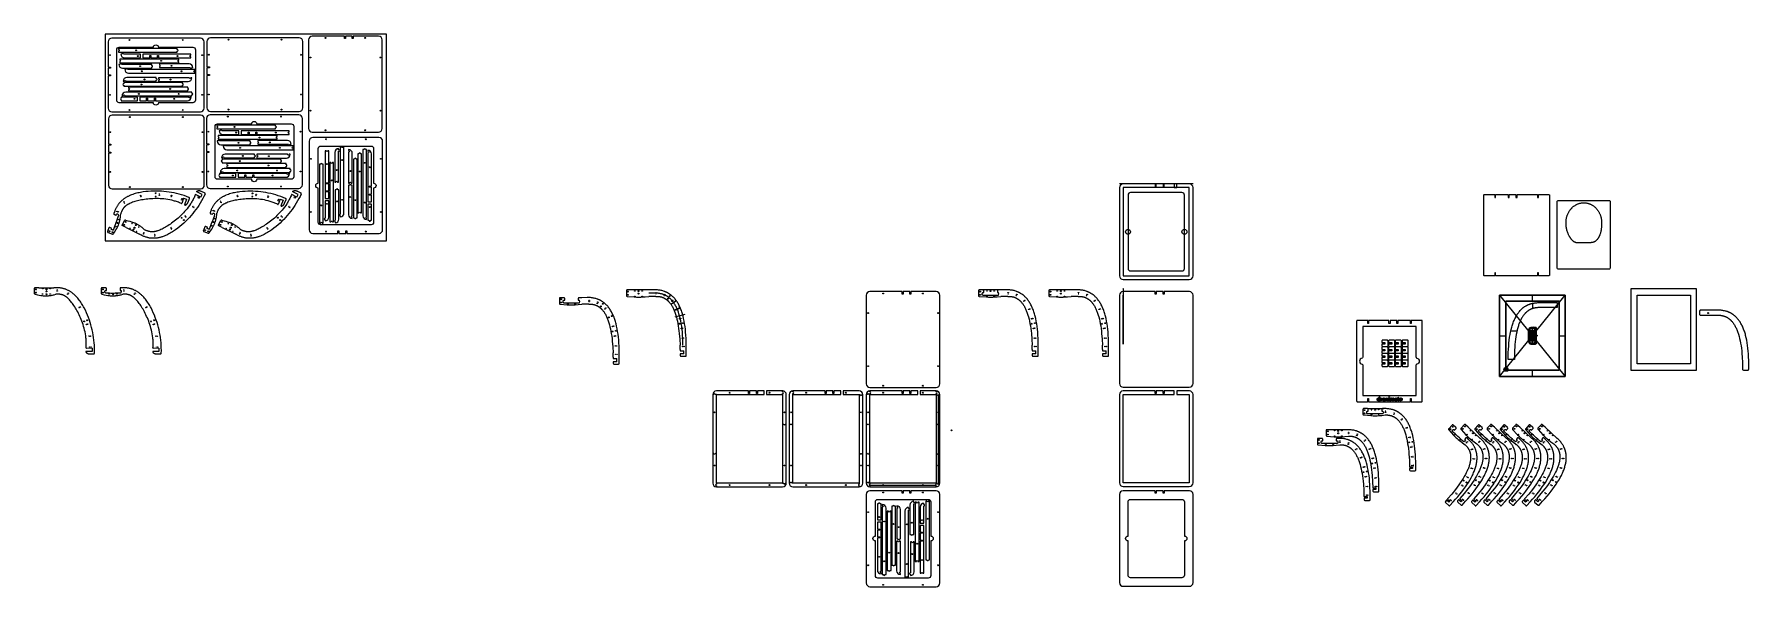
# Model space of a CAD drawing. Extents: x -4423 to 2541, y -1262 to 980.
import ezdxf

# ---------------------------------------------------------------- set-up
doc = ezdxf.new("R2010")
doc.units = 0
for name, color, linetype in [('CAMERA', 7, 'CONTINUOUS'), ('DEFAULT', 7, 'CONTINUOUS'), ('FAB$ARM-1', 5, 'CONTINUOUS'), ('FAB$ARM-2', 5, 'CONTINUOUS'), ('FAB$LOGO$LOGO_LINES', 7, 'CONTINUOUS'), ('FAB$PAPER-KEY', 7, 'CONTINUOUS'), ('FAB$SURFACE-2', 5, 'CONTINUOUS'), ('FAB$WEDGE', 5, 'CONTINUOUS'), ('FAB_2$_CUT_2', 1, 'CONTINUOUS'), ('FAB_2$BOTTOM', 30, 'CONTINUOUS'), ('FAB_2$MIDDLE-1', 6, 'CONTINUOUS'), ('FAB_2$MIDDLE-2', 190, 'CONTINUOUS'), ('FAB_2$NECK', 5, 'CONTINUOUS'), ('FAB_2$TOP', 4, 'CONTINUOUS'), ('MAKE2D$VISIBLE$LINES', 7, 'CONTINUOUS')]:
    doc.layers.add(name, color=color, linetype=linetype)

msp = doc.modelspace()

# ---------------------------------------------------------------- linework, layer by layer
at = {"layer": 'CAMERA'}
for p, q in [((1663.9, -132.6, 108.9), (1663.9, -111.2, 108.9)), ((1763.5, -108.8, 108.9), (1763.5, -129, 108.9)), ((1599.8, -224, 108.9), (1574.9, -224, 108.9)), ((1678.3, -241.2, 212.6), (1682.3, -241.2, 212.6)), ((1678.3, -243, 183.6), (1678.3, -243, 241.5)), ((1589.2, -339.3, 108.9), (1564.3, -339.3, 108.9))]:
    msp.add_line(p, q, dxfattribs=at)
at = {"layer": 'CAMERA', "color": 253}
for p, q in [((1646.3, -243.1, 207.5), (1646.1, -243.1, 207.5)), ((1646.6, -243.2, 217.5), (1646.1, -243.2, 217.5)), ((1649.2, -243, 207.5), (1646.3, -243, 207.5)), ((1648.6, -243, 217.5), (1646.6, -243, 217.5)), ((1678.3, -221.3, 207.5), (1647.2, -221.3, 207.5)), ((1678.3, -264.7, 207.5), (1647.2, -264.7, 207.5)), ((1649.4, -243, 223.8), (1648.9, -243, 217.8)), ((1649.5, -243, 207.8), (1649.2, -243, 207.5)), ((1649.8, -243, 207.5), (1649.5, -243, 207.8)), ((1663.7, -243.2, 224), (1649.6, -243.2, 224)), ((1649.8, -220, 217.8), (1650.3, -220, 223.8)), ((1651, -243, 207.5), (1649.8, -243, 207.5)), ((1649.8, -266, 217.8), (1650.3, -266, 223.8)), ((1652.5, -243, 207.5), (1651, -243, 207.5)), ((1652.5, -243, 207.8), (1652.5, -243, 207.5)), ((1657, -242.1, 207.8), (1652.6, -242.1, 207.8)), ((1656.4, -213.1, 217.8), (1656.4, -213.7, 223.8)), ((1656.4, -272.3, 223.8), (1656.4, -272.9, 217.8)), ((1657, -235.8, 207.8), (1657, -250.2, 207.8)), ((1657, -235.8, 207.8), (1657, -235.8, 209.1)), ((1657, -250.2, 209.1), (1657, -235.8, 209.1)), ((1657, -235.8, 208.4), (1657, -250.2, 208.4)), ((1659.9, -241.6, 209.1), (1657, -241.6, 209.1)), ((1657, -243, 209.1), (1657, -243, 207.8)), ((1657, -250.2, 209.1), (1657, -250.2, 207.8)), ((1657.8, -226.8, 207.8), (1657.8, -226.8, 207.5)), ((1657.8, -259.2, 207.8), (1657.8, -259.2, 207.5)), ((1660.5, -259.3, 207.8), (1657.8, -259.3, 207.8)), ((1668, -226.6, 207.5), (1657.9, -226.6, 207.5)), ((1657.9, -226.8, 207.5), (1657.9, -226.8, 207.8)), ((1658.1, -226.3, 207.8), (1658.1, -226.3, 207.8)), ((1658.4, -226.1, 207.8), (1658.4, -226.1, 207.5)), ((1658.4, -226.2, 207.8), (1658.4, -226.2, 207.5)), ((1658.4, -259.9, 207.8), (1658.4, -259.9, 207.5)), ((1658.6, -227.5, 207.5), (1658.6, -227.5, 207.8)), ((1658.6, -227.6, 207.5), (1658.6, -227.6, 207.8)), ((1658.6, -258.4, 207.8), (1658.6, -258.4, 207.5)), ((1658.8, -227.5, 207.5), (1658.8, -227.5, 207.8)), ((1658.8, -227.6, 207.5), (1658.8, -227.6, 207.8)), ((1658.8, -258.4, 207.8), (1658.8, -258.4, 207.5)), ((1659.5, -243, 209.6), (1659.5, -243, 209.1)), ((1661.5, -243, 209.6), (1659.5, -243, 209.6)), ((1659.5, -260.1, 207.8), (1659.5, -258.6, 207.8)), ((1660.5, -259.7, 208), (1660.5, -259.7, 207.8)), ((1665.4, -259.7, 208), (1660.5, -259.7, 208)), ((1661.1, -260.4, 208), (1661.1, -260.4, 207.8)), ((1661.2, -258.9, 208), (1661.2, -258.9, 207.8)), ((1661.3, -258.9, 208), (1661.3, -258.9, 207.8)), ((1661.5, -243, 213.6), (1661.5, -243, 209.6)), ((1664.3, -243, 213.6), (1661.5, -243, 213.6)), ((1661.7, -209.8, 217.5), (1661.7, -209.3, 217.5)), ((1661.7, -209.6, 207.5), (1661.7, -209.3, 207.5)), ((1661.7, -276.7, 217.5), (1661.7, -276.2, 217.5)), ((1661.7, -276.7, 207.5), (1661.7, -276.4, 207.5)), ((1661.9, -212.5, 217.5), (1661.9, -209.8, 217.5)), ((1661.9, -276.2, 217.5), (1661.9, -273.5, 217.5)), ((1662.3, -225.5, 207.5), (1662.3, -224, 207.5)), ((1662.3, -229.3, 207.5), (1662.3, -227, 207.5)), ((1662.3, -259, 207.5), (1662.3, -256.7, 207.5)), ((1662.3, -262, 207.5), (1662.3, -260.5, 207.5)), ((1662.4, -224, 207.5), (1662.4, -209.6, 207.5)), ((1662.4, -276.4, 207.5), (1662.4, -262, 207.5)), ((1662.6, -213.3, 223.8), (1662.6, -212.8, 217.8)), ((1662.6, -272.5, 224), (1662.6, -213.5, 224)), ((1662.6, -272.7, 223.8), (1662.6, -273.2, 217.8)), ((1663, -225.5, 207.8), (1663, -225.6, 207.8)), ((1663, -225.5, 207.8), (1663, -225.5, 207.5)), ((1663, -225.6, 207.5), (1663, -225.6, 207.8)), ((1663, -226.9, 207.5), (1663, -225.6, 207.5)), ((1663, -226.9, 207.8), (1663, -226.9, 207.5)), ((1663, -226.9, 207.8), (1663, -227, 207.8)), ((1663, -227, 207.8), (1663, -227, 207.5)), ((1663, -229.3, 207.5), (1663, -229.6, 207.8)), ((1663, -229.8, 207.5), (1663, -229.6, 207.8)), ((1663, -231, 207.5), (1663, -229.8, 207.5)), ((1663, -232.6, 207.5), (1663, -231, 207.5)), ((1663, -232.6, 207.5), (1663, -232.6, 207.8)), ((1663, -232.6, 207.8), (1663, -233.6, 207.8)), ((1663, -233.6, 209.1), (1663, -233.6, 207.8)), ((1663, -233.6, 209.1), (1663, -239.6, 209.1)), ((1663, -239.6, 209.1), (1663, -239.6, 209.6)), ((1663, -239.6, 209.6), (1663, -241.6, 209.6)), ((1663, -241.6, 209.6), (1663, -241.6, 213.6)), ((1663, -241.6, 213.6), (1663, -244.4, 213.6)), ((1663, -244.4, 213.6), (1663, -244.4, 209.6)), ((1663, -244.4, 209.6), (1663, -246.4, 209.6)), ((1663, -246.4, 209.6), (1663, -246.4, 209.1)), ((1663, -246.4, 209.1), (1663, -252.4, 209.1)), ((1663, -252.4, 207.8), (1663, -252.4, 209.1)), ((1663, -252.4, 207.8), (1663, -253.4, 207.8)), ((1663, -253.4, 207.8), (1663, -253.4, 207.5)), ((1663, -255, 207.5), (1663, -253.4, 207.5)), ((1663, -256.2, 207.5), (1663, -255, 207.5)), ((1663, -256.4, 207.8), (1663, -256.2, 207.5)), ((1663, -256.4, 207.8), (1663, -256.7, 207.5)), ((1663, -259, 208), (1663, -259, 207.5)), ((1663, -259, 208), (1663, -260.5, 208)), ((1663, -260.5, 207.5), (1663, -260.5, 208)), ((1663.7, -248, 224), (1663.7, -238, 224)), ((1663.9, -238, 219), (1663.9, -238, 223.8)), ((1663.9, -238, 219), (1663.9, -248, 219)), ((1663.9, -248, 223.8), (1663.9, -238, 223.8)), ((1663.9, -238, 221.4), (1663.9, -248, 221.4)), ((1664.3, -243, 219), (1663.9, -243, 219)), ((1663.9, -243, 223.8), (1663.9, -243, 219)), ((1663.9, -248, 223.8), (1663.9, -248, 219)), ((1664.3, -248, 219), (1664.3, -238, 219)), ((1664.3, -238, 219), (1664.3, -238, 223.8)), ((1664.3, -238, 223.8), (1664.3, -248, 223.8)), ((1665.3, -238, 224.8), (1664.3, -238, 223.8)), ((1664.3, -238, 221.4), (1664.3, -248, 221.4)), ((1664.3, -243, 213.6), (1664.3, -243, 209.6)), ((1664.3, -243, 219), (1664.3, -243, 223.8)), ((1665.3, -243, 224.8), (1664.3, -243, 223.8)), ((1666.3, -243, 209.6), (1664.3, -243, 209.6)), ((1664.3, -248, 223.8), (1664.3, -248, 219)), ((1665.3, -248, 224.8), (1664.3, -248, 223.8)), ((1664.6, -258.9, 207.8), (1664.6, -258.9, 208)), ((1664.7, -258.9, 208), (1664.7, -258.9, 207.8)), ((1664.8, -248, 224.3), (1664.8, -238, 224.3)), ((1664.8, -260.4, 207.8), (1664.8, -260.4, 208)), ((1665.3, -238, 224.8), (1665.3, -248, 224.8)), ((1666.3, -243, 224.8), (1665.3, -243, 224.8)), ((1668.1, -259.3, 207.8), (1665.4, -259.3, 207.8)), ((1665.4, -259.7, 208), (1665.4, -259.7, 207.8)), ((1669, -241.6, 209.1), (1666, -241.6, 209.1)), ((1666.3, -243, 209.6), (1666.3, -243, 209.1)), ((1666.3, -243, 229.8), (1666.3, -243, 224.8)), ((1666.8, -243, 229.8), (1666.3, -243, 229.8)), ((1666.4, -260.1, 207.8), (1666.4, -258.6, 207.8)), ((1666.8, -243, 247.5), (1666.8, -243, 229.8)), ((1669.8, -243, 247.5), (1666.8, -243, 247.5)), ((1667.1, -227.5, 207.8), (1667.1, -227.5, 207.5)), ((1667.1, -227.6, 207.8), (1667.1, -227.6, 207.5)), ((1667.1, -258.4, 207.5), (1667.1, -258.4, 207.8)), ((1667.3, -227.5, 207.5), (1667.3, -227.5, 207.8)), ((1667.3, -227.6, 207.5), (1667.3, -227.6, 207.8)), ((1667.3, -258.4, 207.8), (1667.3, -258.4, 207.5)), ((1667.5, -226.1, 207.5), (1667.5, -226.1, 207.8)), ((1667.5, -226.2, 207.8), (1667.5, -226.2, 207.5)), ((1667.5, -259.9, 207.5), (1667.5, -259.9, 207.8)), ((1667.8, -226.3, 207.8), (1667.8, -226.3, 207.8)), ((1668, -226.8, 207.5), (1668, -226.8, 207.8)), ((1668.1, -226.8, 207.8), (1668.1, -226.8, 207.5)), ((1668.1, -259.2, 207.8), (1668.1, -259.2, 207.5)), ((1668.3, -233.6, 223.8), (1668.3, -233.6, 219)), ((1668.3, -234, 219), (1668.3, -233.6, 219)), ((1668.3, -234, 223.8), (1668.3, -234, 219)), ((1668.3, -235, 224.8), (1668.3, -234, 223.8)), ((1668.3, -241, 224.8), (1668.3, -235, 224.8)), ((1668.3, -241, 229.8), (1668.3, -241, 224.8)), ((1668.3, -241.5, 229.8), (1668.3, -241, 229.8)), ((1668.3, -241.5, 247.5), (1668.3, -241.5, 229.8)), ((1668.3, -244.5, 247.5), (1668.3, -241.5, 247.5)), ((1668.3, -244.5, 229.8), (1668.3, -244.5, 247.5)), ((1668.3, -245, 229.8), (1668.3, -244.5, 229.8)), ((1668.3, -245, 224.8), (1668.3, -245, 229.8)), ((1668.3, -251, 224.8), (1668.3, -245, 224.8)), ((1668.3, -251, 224.8), (1668.3, -252, 223.8)), ((1668.3, -252, 223.8), (1668.3, -252, 219)), ((1668.3, -252.4, 219), (1668.3, -252, 219)), ((1668.3, -252.4, 219), (1668.3, -252.4, 223.8)), ((1668.8, -213.1, 217.8), (1668.8, -213.7, 223.8)), ((1668.8, -272.9, 217.8), (1668.8, -272.3, 223.8)), ((1669, -250.2, 207.8), (1669, -235.8, 207.8)), ((1669, -235.8, 209.1), (1669, -235.8, 207.8)), ((1669, -235.8, 209.1), (1669, -250.2, 209.1)), ((1669, -235.8, 208.4), (1669, -250.2, 208.4)), ((1673.3, -242.1, 207.8), (1669, -242.1, 207.8)), ((1669, -243, 207.8), (1669, -243, 209.1)), ((1669, -250.2, 207.8), (1669, -250.2, 209.1)), ((1670.3, -243, 229.8), (1669.8, -243, 229.8)), ((1669.8, -243, 247.5), (1669.8, -243, 229.8)), ((1671.3, -243, 224.8), (1670.3, -243, 224.8)), ((1670.3, -243, 229.8), (1670.3, -243, 224.8)), ((1671.3, -248, 224.8), (1671.3, -238, 224.8)), ((1671.3, -238, 224.8), (1672.3, -238, 223.8)), ((1671.3, -243, 224.8), (1672.3, -243, 223.8)), ((1672.3, -248, 223.8), (1671.3, -248, 224.8)), ((1671.8, -238, 224.3), (1671.8, -248, 224.3)), ((1672.3, -238, 219), (1672.3, -248, 219)), ((1672.3, -238, 223.8), (1672.3, -238, 219)), ((1672.3, -248, 223.8), (1672.3, -238, 223.8)), ((1672.3, -248, 221.4), (1672.3, -238, 221.4)), ((1672.7, -243, 219), (1672.3, -243, 219)), ((1672.3, -243, 223.8), (1672.3, -243, 219)), ((1672.3, -248, 219), (1672.3, -248, 223.8)), ((1672.7, -248, 219), (1672.7, -238, 219)), ((1672.7, -238, 223.8), (1672.7, -248, 223.8)), ((1672.7, -238, 219), (1672.7, -238, 223.8)), ((1672.7, -238, 221.4), (1672.7, -248, 221.4)), ((1672.7, -243, 219), (1672.7, -243, 223.8)), ((1672.7, -248, 223.8), (1672.7, -248, 219)), ((1673, -238, 224), (1673, -248, 224)), ((1675.5, -243.2, 224), (1673, -243.2, 224)), ((1673.3, -243, 207.8), (1673.3, -243, 207.5)), ((1675, -243, 207.5), (1673.3, -243, 207.5)), ((1675.4, -220, 217.8), (1674.9, -220, 223.8)), ((1675.4, -266, 217.8), (1674.9, -266, 223.8)), ((1676.2, -243, 207.5), (1675, -243, 207.5)), ((1675.8, -243, 223.8), (1676.3, -243, 217.8)), ((1676.2, -243, 207.5), (1676.4, -243, 207.8)), ((1676.4, -243, 207.8), (1676.7, -243, 207.5)), ((1678.3, -243, 217.5), (1676.6, -243, 217.5)), ((1678.3, -243, 207.5), (1676.7, -243, 207.5)), ((1678.3, -210.1, 212.5), (1678.3, -275.9, 212.5)), ((1678.3, -211, 217.5), (1678.3, -210.5, 217.5)), ((1678.3, -210.8, 207.5), (1678.3, -210.5, 207.5)), ((1678.3, -231.9, 207.5), (1678.3, -210.8, 207.5)), ((1678.3, -275, 217.5), (1678.3, -211, 217.5)), ((1678.3, -254.1, 207.5), (1678.3, -231.9, 207.5)), ((1678.3, -243, 217.5), (1678.3, -243, 207.5)), ((1678.3, -275.2, 207.5), (1678.3, -254.1, 207.5)), ((1678.3, -275.5, 217.5), (1678.3, -275, 217.5)), ((1678.3, -275.5, 207.5), (1678.3, -275.2, 207.5))]:
    msp.add_line(p, q, dxfattribs=at)
at = {"layer": 'CAMERA'}
for points in [[(1564.3, -339.3), (1564.4, -325.1), (1564.8, -311.4), (1565.4, -298.1), (1566.3, -285.3), (1567.3, -272.9), (1568.7, -261), (1570.2, -249.5), (1572.1, -238.5), (1574.1, -227.9), (1576.4, -217.7), (1578.9, -208.1), (1580.3, -203.4), (1581.7, -198.8), (1583.2, -194.4), (1584.7, -190), (1586.3, -185.8), (1588, -181.7), (1589.7, -177.7), (1591.5, -173.8), (1593.3, -170.1), (1595.2, -166.4), (1597.2, -162.9), (1599.2, -159.4), (1601.3, -156.1), (1603.5, -152.9), (1605.7, -149.8), (1607.9, -146.8), (1610.3, -144), (1612.6, -141.2), (1615.1, -138.5), (1617.6, -136), (1618.9, -134.8), (1620.2, -133.6), (1621.5, -132.4), (1622.8, -131.3), (1624.1, -130.2), (1625.5, -129.1), (1626.8, -128), (1628.2, -127), (1629.6, -126), (1631, -125), (1632.5, -124.1), (1633.9, -123.2), (1635.4, -122.3), (1636.8, -121.4), (1638.3, -120.6), (1639.8, -119.8), (1641.3, -119), (1642.9, -118.3), (1644.4, -117.6), (1646, -116.9), (1647.6, -116.2), (1649.2, -115.6), (1650.8, -115), (1652.4, -114.4), (1654, -113.9), (1655.7, -113.3), (1657.3, -112.8), (1659, -112.4), (1660.7, -111.9), (1662.4, -111.5), (1665.9, -110.8), (1669.4, -110.2), (1673, -109.7), (1676.7, -109.3), (1680.4, -109), (1684.2, -108.8), (1688, -108.8), (1763.5, -108.8)], [(1763.5, -129), (1688, -129.1), (1685, -129.1), (1681.9, -129.3), (1680.4, -129.4), (1679, -129.5), (1677.5, -129.7), (1676.1, -129.9), (1674.6, -130.1), (1673.2, -130.3), (1671.8, -130.6), (1670.4, -130.9), (1669, -131.2), (1667.6, -131.6), (1666.2, -131.9), (1664.9, -132.3), (1663.5, -132.8), (1662.2, -133.2), (1660.9, -133.7), (1659.5, -134.2), (1658.3, -134.7), (1657, -135.3), (1655.7, -135.8), (1654.4, -136.4), (1653.2, -137.1), (1651.9, -137.7), (1650.7, -138.4), (1649.5, -139.1), (1648.3, -139.8), (1647.1, -140.6), (1645.9, -141.4), (1644.8, -142.2), (1643.6, -143), (1642.5, -143.9), (1641.4, -144.8), (1640.2, -145.7), (1639.1, -146.6), (1638, -147.6), (1637, -148.6), (1635.9, -149.6), (1634.8, -150.6), (1633.8, -151.7), (1632.8, -152.8), (1631.8, -153.9), (1629.7, -156.2), (1627.8, -158.6), (1625.9, -161.1), (1624, -163.8), (1622.2, -166.5), (1620.5, -169.3), (1618.7, -172.2), (1617.1, -175.3), (1615.5, -178.4), (1613.9, -181.6), (1612.4, -185), (1610.9, -188.4), (1609.5, -191.9), (1608.1, -195.6), (1606.8, -199.3), (1605.5, -203.2), (1604.3, -207.1), (1603.1, -211.2), (1600.9, -219.6), (1598.8, -228.4), (1597, -237.7), (1595.4, -247.3), (1593.9, -257.4), (1592.7, -267.9), (1591.6, -278.7), (1590.7, -290), (1590.1, -301.7), (1589.6, -313.9), (1589.2, -339.3)]]:
    msp.add_lwpolyline(points, dxfattribs=at)
at = {"layer": 'CAMERA', "extrusion": (1, 0, 0)}
msp.add_lwpolyline([(-77.9, -15.9), (-78.1, 21.2), (-78.5, 34.1), (-79.1, 46.5), (-80, 58.6), (-81.1, 70.2), (-82.5, 81.4), (-84.1, 92.2), (-85.9, 102.5), (-88, 112.4), (-90.3, 121.9), (-91.6, 126.5), (-92.9, 131), (-94.3, 135.4), (-95.7, 139.7), (-97.2, 143.9), (-98.7, 147.9), (-100.3, 151.9), (-102, 155.7), (-103.7, 159.5), (-105.5, 163.1), (-107.3, 166.7), (-109.2, 170.1), (-111.2, 173.4), (-113.2, 176.7), (-115.3, 179.8), (-117.4, 182.8), (-119.6, 185.7), (-121.9, 188.5), (-124.2, 191.2), (-126.6, 193.8), (-129, 196.3), (-131.5, 198.6), (-134.1, 200.9), (-135.4, 202), (-136.7, 203.1), (-138, 204.1), (-139.4, 205.1), (-140.8, 206.1), (-142.1, 207.1), (-143.5, 208), (-144.9, 208.9), (-146.3, 209.8), (-147.8, 210.7), (-149.2, 211.5), (-150.7, 212.3), (-152.2, 213.1), (-153.7, 213.8), (-155.2, 214.6), (-156.7, 215.3), (-158.2, 215.9), (-159.8, 216.6), (-161.4, 217.2), (-163, 217.8), (-164.6, 218.4), (-166.2, 218.9), (-169.4, 219.9), (-172.8, 220.8), (-176.2, 221.6), (-179.6, 222.3), (-183.1, 222.9), (-186.7, 223.4), (-190.3, 223.7), (-194, 224), (-197.8, 224.1), (-201.6, 224.2), (-273.9, 224.2, 0.414214), (-277.1, 221), (-277.1, 207.1, 0.414214), (-273.9, 203.9), (-201.6, 203.9), (-200.1, 203.9), (-198.5, 203.9), (-197, 203.8), (-195.6, 203.7), (-194.1, 203.6), (-192.6, 203.4), (-191.2, 203.3), (-189.7, 203.1), (-188.3, 202.8), (-186.9, 202.6), (-185.4, 202.3), (-184.1, 202), (-182.7, 201.6), (-181.3, 201.3), (-179.9, 200.9), (-178.6, 200.5), (-177.2, 200), (-175.9, 199.6), (-174.6, 199.1), (-173.3, 198.6), (-172, 198), (-170.7, 197.4), (-169.5, 196.8), (-168.2, 196.2), (-167, 195.5), (-165.7, 194.8), (-164.5, 194.1), (-163.3, 193.4), (-162.1, 192.6), (-160.9, 191.8), (-159.8, 191), (-158.6, 190.2), (-157.5, 189.3), (-156.3, 188.4), (-155.2, 187.5), (-154.1, 186.5), (-153, 185.6), (-151.9, 184.5), (-150.8, 183.5), (-149.8, 182.5), (-148.7, 181.4), (-147.7, 180.3), (-145.6, 177.9), (-143.6, 175.5), (-141.7, 173), (-139.8, 170.4), (-137.9, 167.6), (-136.1, 164.8), (-134.4, 161.8), (-132.7, 158.8), (-131, 155.6), (-129.4, 152.3), (-127.8, 149), (-126.3, 145.5), (-124.8, 141.9), (-123.4, 138.2), (-122, 134.4), (-120.7, 130.5), (-119.4, 126.4), (-117, 118.1), (-114.8, 109.3), (-112.7, 100), (-110.9, 90.4), (-109.2, 80.3), (-107.7, 69.8), (-106.5, 58.8), (-105.4, 47.4), (-104.5, 35.6), (-103.2, 10.7), (-102.8, -15.9, 0.413283), (-99.6, -19.1), (-81.1, -19.1, 0.415199)], format="xyb", close=True, dxfattribs=at)
for centre in [(-243, 212.6, 1678.3), (-243, 212.6, 1682.3)]:
    msp.add_circle(centre, 1.79, dxfattribs=at)
at = {"layer": 'CAMERA', "color": 253}
for centre, radius, start, end in [((1665.6, -309.8, 212.5), 100.9, 90, 95.67417), ((1665.6, -309.8, 212.5), 100.9, 84.32583, 90), ((1939.9, -243, 212.5), 294.2, 175.19687, 184.80313), ((1939.9, -243, 217.3), 294, 175.19687, 184.80313), ((1939.9, -243, 207.8), 294, 175.19687, 184.80313), ((1939.9, -243, 217.5), 293.8, 175.19687, 184.80313), ((1939.9, -243, 207.5), 293.8, 175.19687, 184.80313), ((1939.9, -243, 217.5), 293.8, 175.19687, 184.80313), ((1939.9, -243, 207.5), 293.8, 175.19687, 181.60104), ((1939.9, -243, 207.5), 293.5, 178.14448, 181.85552), ((1939.9, -243, 207.5), 293.5, 175.19687, 178.14448), ((1663, -243, 207.5), 19, 35.88367, 149.9858), ((1663, -243, 207.5), 19, 210.0142, 324.11633), ((1939.9, -243, 207.5), 293.5, 181.85552, 184.80313), ((1939.9, -243, 217.5), 293.3, 175.19687, 184.80313), ((1656.6, -219.2, 212.5), 9.87, 95.67417, 175.19687), ((1656.6, -266.8, 212.5), 9.87, 184.80313, 264.32583), ((1656.6, -219.2, 217.3), 9.75, 95.67417, 175.19687), ((1656.6, -219.2, 207.8), 9.75, 95.67417, 175.19687), ((1656.6, -266.8, 217.3), 9.75, 184.80313, 264.32583), ((1656.6, -266.8, 207.8), 9.75, 184.80313, 264.32583), ((1656.6, -219.2, 217.5), 9.5, 95.67417, 175.19687), ((1656.6, -219.2, 207.5), 9.5, 95.67417, 175.19687), ((1656.6, -266.8, 217.5), 9.5, 184.80313, 264.32583), ((1656.6, -266.8, 207.5), 9.5, 184.80313, 264.32583), ((1656.6, -219.2, 207.5), 9.24, 95.67417, 175.19687), ((1656.6, -266.8, 207.5), 9.24, 184.80314, 264.32582), ((1656.6, -219.2, 217.5), 9, 95.67418, 175.19686), ((1656.6, -266.8, 217.5), 9, 184.80314, 264.32582), ((1939.9, -243, 217.5), 291.3, 175.46121, 184.53879), ((1939.9, -243, 217.8), 291, 175.46121, 184.53879), ((1939.9, -243, 220.8), 290.7, 175.46121, 184.53879), ((1663, -243, 207.5), 13.7, 90, 270), ((1939.9, -243, 223.8), 290.5, 175.46121, 184.53879), ((1657.2, -220.6, 217.5), 7.73, 96.68917, 175.46121), ((1663, -243, 207.8), 13.4, 90, 270), ((1657.2, -265.4, 217.5), 7.73, 184.53879, 263.31083), ((1657.2, -265.4, 217.5), 7.73, 184.53879, 249.65647), ((1939.9, -243, 224), 290.2, 175.46121, 184.53879), ((1657.2, -220.6, 217.8), 7.48, 96.68917, 175.46121), ((1663, -243, 207.5), 13.2, 90, 270), ((1657.2, -265.4, 217.8), 7.48, 184.53879, 263.31083), ((1657.2, -220.6, 220.8), 7.22, 96.68917, 175.46121), ((1657.2, -265.4, 220.8), 7.22, 184.53879, 263.31083), ((1657.2, -220.6, 223.8), 6.95, 96.68917, 175.46121), ((1657.2, -265.4, 223.8), 6.95, 184.53879, 263.31083), ((1657.2, -220.6, 224), 6.7, 96.68917, 175.46121), ((1657.2, -220.6, 224), 6.7, 96.68917, 175.46121), ((1657.2, -265.4, 224), 6.7, 184.53879, 263.31083), ((1663, -243, 207.5), 12, 90, 270), ((1663, -243, 207.8), 10.4, 90, 270), ((1663, -243, 207.5), 10.4, 90, 270), ((1663, -243, 207.7), 10.4, 90, 270), ((1657.2, -265.4, 224), 6.7, 249.5045, 263.31083), ((1665.6, -309.8, 207.8), 100.8, 90, 95.67417), ((1665.6, -309.8, 217.3), 100.8, 90, 95.67417), ((1665.6, -309.8, 217.5), 100.5, 90, 95.67417), ((1665.6, -309.8, 207.5), 100.5, 90, 95.67417), ((1665.6, -309.8, 217.5), 100.5, 90, 95.67417), ((1665.6, -176.2, 217.5), 100.5, 264.32583, 275.67417), ((1665.6, -176.2, 207.5), 100.5, 264.32583, 275.67417), ((1665.6, -176.2, 217.5), 100.5, 264.32583, 275.67417), ((1665.6, -176.2, 207.5), 100.5, 264.32583, 275.67417), ((1665.6, -176.2, 207.8), 100.8, 264.32583, 270), ((1665.6, -176.2, 217.3), 100.8, 264.32583, 270), ((1665.6, -176.2, 212.5), 100.9, 264.32583, 270), ((1665.6, -309.8, 207.5), 100.3, 84.32583, 95.67417), ((1665.6, -309.8, 217.5), 100, 84.32583, 95.67417), ((1665.6, -176.2, 217.5), 100, 264.32583, 275.67417), ((1665.6, -176.2, 207.5), 100.3, 264.32583, 275.67417), ((1662.6, -266.3, 217.5), 53.8, 90, 96.68917), ((1662.6, -219.7, 217.5), 53.8, 263.31083, 276.68917), ((1662.6, -219.7, 217.5), 53.8, 263.31083, 273.34458), ((1662.6, -266.3, 217.8), 53.5, 90, 96.68917), ((1662.6, -266.3, 220.8), 53.2, 90, 96.68917), ((1662.6, -266.3, 223.8), 53, 90, 96.68917), ((1662.6, -266.3, 224), 52.7, 90, 96.68917), ((1662.6, -219.7, 224), 52.7, 263.31083, 276.68917), ((1662.6, -219.7, 223.8), 53, 263.31083, 276.68917), ((1662.6, -219.7, 220.8), 53.2, 263.31083, 276.68917), ((1662.6, -219.7, 217.8), 53.5, 263.31083, 276.68917), ((1663, -243, 207.8), 9.4, 50.33499, 129.66501), ((1663, -243, 209.1), 9.4, 50.33499, 129.66501), ((1663, -243, 208.4), 9.4, 50.33499, 129.66501), ((1663, -243, 209.1), 9.4, 230.33499, 270), ((1663, -243, 207.8), 9.4, 230.33499, 270), ((1663, -243, 208.4), 9.4, 230.33499, 270), ((1658.6, -226.8, 207.8), 0.75, 105.14092, 270), ((1658.6, -226.8, 207.5), 0.75, 105.14092, 270), ((1658.6, -226.8, 207.7), 0.75, 105.14092, 270), ((1658.6, -259.2, 207.5), 0.75, 74.85908, 254.85908), ((1658.6, -259.2, 207.8), 0.75, 74.85908, 254.85908), ((1658.6, -259.2, 207.7), 0.75, 74.85908, 254.85908), ((1658.6, -226.8, 207.5), 0.7, 105.14092, 285.14092), ((1658.6, -226.8, 207.8), 0.7, 105.14092, 285.14092), ((1658.6, -226.8, 207.7), 0.7, 105.14092, 285.14092), ((1663, -243, 207.5), 17.5, 74.85908, 105.14092), ((1663, -243, 207.8), 17.5, 74.85908, 105.14092), ((1663, -243, 207.7), 17.5, 74.85908, 105.14092), ((1663, -243, 207.5), 17.4, 90, 105.14092), ((1663, -243, 207.8), 17.4, 90, 105.14092), ((1663, -243, 207.7), 17.4, 90, 105.14092), ((1663, -243, 207.5), 17.5, 254.85908, 270), ((1663, -243, 207.8), 17.5, 254.85908, 264.00293), ((1663, -243, 207.8), 17.5, 254.85908, 270), ((1658.6, -226.8, 207.8), 0.75, 270, 285.14092), ((1658.6, -226.8, 207.5), 0.75, 270, 285.14092), ((1658.6, -226.8, 207.7), 0.75, 270, 285.14092), ((1663, -243, 207.8), 16, 90, 105.14092), ((1663, -243, 207.7), 16.1, 90, 105.14092), ((1663, -243, 207.5), 16, 90, 105.14092), ((1663, -243, 207.5), 16, 74.85908, 105.14092), ((1663, -243, 207.8), 16, 74.85908, 105.14092), ((1663, -243, 207.7), 16, 74.85908, 105.14092), ((1663, -243, 207.8), 16, 254.85908, 264.00293), ((1663, -243, 207.5), 16, 254.85908, 270), ((1663, -243, 209.6), 3.4, 90, 270), ((1663, -243, 209.1), 3.4, 90, 270), ((1663, -243, 209.3), 3.4, 90, 270), ((1661.2, -259.7, 207.8), 0.75, 84.00293, 264.00293), ((1661.2, -259.7, 208), 0.75, 84.00293, 264.00293), ((1661.2, -259.7, 207.9), 0.75, 84.00293, 264.00293), ((1663, -243, 208), 17.5, 264.00293, 270), ((1663, -243, 208), 16, 264.00293, 270), ((1663, -243, 207.8), 16, 264.00293, 270), ((1663, -243, 213.6), 1.4, 90, 270), ((1663, -243, 209.6), 1.4, 90, 270), ((1663, -243, 211.6), 1.4, 90, 270), ((1662.6, -266.3, 217.5), 53.8, 83.31083, 90), ((1662.6, -266.3, 217.5), 53.8, 83.31083, 90), ((1662.6, -266.3, 217.8), 53.5, 83.31083, 90), ((1662.6, -266.3, 220.8), 53.2, 83.31083, 90), ((1662.6, -266.3, 223.8), 53, 83.31083, 90), ((1662.6, -266.3, 224), 52.7, 83.31083, 90), ((1663, -243, 208), 16, 270, 275.99707), ((1663, -243, 207.8), 17.4, 74.85908, 90), ((1663, -243, 207.5), 17.5, 74.85908, 90), ((1663, -243, 207.7), 17.4, 74.85908, 90), ((1663, -243, 207.8), 16, 74.85908, 90), ((1663, -243, 207.7), 16.1, 74.85908, 90), ((1663, -243, 207.5), 16, 74.85908, 90), ((1663, -243, 207.5), 13.7, 270, 90), ((1663, -243, 207.8), 13.4, 270, 90), ((1663, -243, 207.5), 13.2, 270, 90), ((1663, -243, 207.5), 12, 270, 90), ((1663, -243, 207.8), 10.4, 270, 90), ((1663, -243, 207.5), 10.4, 270, 90), ((1663, -243, 207.7), 10.4, 270, 90), ((1663, -243, 209.6), 3.4, 270, 90), ((1663, -243, 209.1), 3.4, 270, 90), ((1663, -243, 209.3), 3.4, 270, 90), ((1663, -243, 213.6), 1.4, 270, 90), ((1663, -243, 209.6), 1.4, 270, 90), ((1663, -243, 211.6), 1.4, 270, 90), ((1663, -243, 209.1), 9.4, 270, 309.66501), ((1663, -243, 207.8), 9.4, 270, 309.66501), ((1663, -243, 208.4), 9.4, 270, 309.66501), ((1663, -243, 207.5), 16, 270, 285.14092), ((1663, -243, 207.8), 16, 270, 285.14092), ((1663, -243, 207.5), 17.5, 270, 285.14092), ((1663, -243, 207.8), 17.5, 270, 285.14092), ((1663, -243, 208), 17.5, 270, 275.99707), ((1668.3, -238, 224), 4.65, 90, 180), ((1668.3, -248, 224), 4.65, 180, 0), ((1668.3, -248, 224), 4.65, 180, 0), ((1668.3, -238, 219), 4.4, 90, 180), ((1668.3, -238, 223.8), 4.4, 90, 180), ((1668.3, -238, 221.4), 4.4, 90, 180), ((1668.3, -248, 223.8), 4.4, 180, 0), ((1668.3, -248, 219), 4.4, 180, 0), ((1668.3, -248, 221.4), 4.4, 180, 0), ((1668.3, -238, 223.8), 4, 0, 180), ((1668.3, -238, 219), 4, 0, 180), ((1668.3, -238, 221.4), 4, 0, 180), ((1668.3, -248, 223.8), 4, 180, 270), ((1668.3, -248, 219), 4, 180, 270), ((1668.3, -248, 221.4), 4, 180, 270), ((1663, -243, 207.8), 16, 275.99707, 285.14092), ((1664.7, -259.7, 207.8), 0.75, 275.99707, 95.99707), ((1664.7, -259.7, 208), 0.75, 275.99707, 95.99707), ((1664.7, -259.7, 207.9), 0.75, 275.99707, 95.99707), ((1663, -243, 207.8), 17.5, 275.99707, 285.14092), ((1668.3, -238, 224.8), 3, 0, 180), ((1668.3, -248, 224.8), 3, 180, 270), ((1665.6, -309.8, 207.8), 100.8, 84.32583, 90), ((1665.6, -309.8, 217.3), 100.8, 84.32583, 90), ((1665.6, -309.8, 207.5), 100.5, 84.32583, 90), ((1665.6, -309.8, 217.5), 100.5, 84.32583, 90), ((1665.6, -309.8, 207.5), 100.5, 84.32583, 90), ((1665.6, -309.8, 217.5), 100.5, 84.32583, 90), ((1665.6, -176.2, 217.3), 100.8, 270, 275.67417), ((1665.6, -176.2, 207.8), 100.8, 270, 275.67417), ((1665.6, -176.2, 212.5), 100.9, 270, 275.67417), ((1668.3, -243, 229.8), 2, 90, 270), ((1668.3, -243, 224.8), 2, 90, 270), ((1668.3, -243, 227.3), 2, 90, 270), ((1668.3, -243, 247.5), 1.5, 90, 270), ((1668.3, -243, 229.8), 1.5, 90, 270), ((1668.3, -243, 238.7), 1.5, 90, 270), ((1667.3, -226.8, 207.5), 0.7, 254.85908, 74.85908), ((1667.3, -226.8, 207.8), 0.7, 254.85908, 74.85908), ((1667.3, -226.8, 207.7), 0.7, 254.85908, 74.85908), ((1667.3, -226.8, 207.8), 0.75, 254.85908, 270), ((1667.3, -226.8, 207.5), 0.75, 254.85908, 270), ((1667.3, -226.8, 207.7), 0.75, 254.85908, 270), ((1667.3, -259.2, 207.5), 0.75, 285.14092, 105.14092), ((1667.3, -259.2, 207.8), 0.75, 285.14092, 105.14092), ((1667.3, -259.2, 207.7), 0.75, 285.14092, 105.14092), ((1667.3, -226.8, 207.8), 0.75, 270, 74.85908), ((1667.3, -226.8, 207.5), 0.75, 270, 74.85908), ((1667.3, -226.8, 207.7), 0.75, 270, 74.85908), ((1668.3, -238, 224), 4.65, 0, 90), ((1668.3, -238, 223.8), 4.4, 0, 90), ((1668.3, -238, 219), 4.4, 0, 90), ((1668.3, -238, 221.4), 4.4, 0, 90), ((1668.3, -243, 229.8), 2, 270, 90), ((1668.3, -243, 224.8), 2, 270, 90), ((1668.3, -243, 227.3), 2, 270, 90), ((1668.3, -243, 247.5), 1.5, 270, 90), ((1668.3, -243, 229.8), 1.5, 270, 90), ((1668.3, -243, 238.7), 1.5, 270, 90), ((1668.3, -248, 224.8), 3, 270, 0), ((1668.3, -248, 223.8), 4, 270, 0), ((1668.3, -248, 219), 4, 270, 0), ((1668.3, -248, 221.4), 4, 270, 0), ((1668, -220.6, 224), 6.7, 4.53879, 83.31083), ((1668, -265.4, 224), 6.7, 276.68917, 355.46121), ((1668, -265.4, 224), 6.7, 276.68917, 351.31531), ((1668, -220.6, 217.8), 7.48, 4.53879, 83.31083), ((1668, -220.6, 220.8), 7.22, 4.53879, 83.31083), ((1668, -220.6, 223.8), 6.95, 4.53879, 83.31083), ((1668, -265.4, 217.8), 7.48, 276.68917, 355.46121), ((1668, -265.4, 223.8), 6.95, 276.68917, 355.46121), ((1668, -265.4, 220.8), 7.22, 276.68917, 355.46121), ((1668, -220.6, 217.5), 7.73, 4.53879, 83.31083), ((1668, -265.4, 217.5), 7.73, 276.68917, 355.46121), ((1385.3, -243, 224), 290.2, 355.46121, 4.53879), ((1385.3, -243, 223.8), 290.5, 355.46121, 4.53879), ((1385.3, -243, 220.8), 290.7, 355.46121, 4.53879), ((1385.3, -243, 217.8), 291, 355.46121, 4.53879), ((1674.6, -219.2, 217.3), 9.75, 67.31477, 84.32583), ((1674.6, -219.2, 207.8), 9.75, 67.31477, 84.32583), ((1674.6, -219.2, 217.5), 9.5, 66.68389, 84.32583), ((1674.6, -219.2, 207.5), 9.5, 66.68389, 84.32583), ((1674.6, -219.2, 217.5), 9.5, 66.68389, 84.32583), ((1674.6, -219.2, 207.5), 9.24, 65.97996, 84.32583), ((1674.6, -219.2, 217.5), 9, 65.30477, 84.32583), ((1674.6, -266.8, 217.5), 9, 275.67417, 294.69523), ((1674.6, -266.8, 207.5), 9.24, 275.67417, 294.02004), ((1674.6, -266.8, 217.5), 9.5, 275.67417, 293.31611), ((1674.6, -266.8, 207.5), 9.5, 275.67417, 293.31611), ((1674.6, -266.8, 217.3), 9.75, 275.67417, 292.68523), ((1674.6, -266.8, 207.8), 9.75, 275.67417, 292.68523), ((1674.6, -219.2, 212.5), 9.87, 67.60745, 84.32583), ((1674.6, -266.8, 212.5), 9.87, 275.67417, 292.39255), ((1385.3, -243, 217.5), 291.3, 355.46121, 4.53879), ((1674.6, -266.8, 207.5), 9.5, 290.48244, 293.31611), ((1674.6, -266.8, 217.5), 9.5, 291.11087, 293.31611)]:
    msp.add_arc(centre, radius, start, end, dxfattribs=at)
at = {"layer": 'CAMERA', "color": 253, "extrusion": (1, 7.77156e-16, -2.22045e-16)}
for centre, radius, start, end in [((-302.9, 212.5, 1665.6), 94, 357.09515, 2.90485), ((-183.1, 212.5, 1665.6), 94, 177.09515, 182.90485), ((-233.4, 223.8, 1668.3), 0.25, 90, 180)]:
    msp.add_arc(centre, radius, start, end, dxfattribs=at)
at = {"layer": 'CAMERA', "color": 253, "extrusion": (-7.77156e-16, 1, -2.22045e-16)}
for centre, radius, start, end in [((-1739.7, 212.5, -243), 94, 0, 2.90485), ((-1739.7, 212.5, -243), 94, 357.09515, 0), ((-1646.1, 217.3, -243), 0.25, 2.90485, 90), ((-1646.1, 207.8, -243), 0.25, 270, 357.09515), ((-1648.6, 217.8, -243), 0.25, 185, 270), ((-1649.6, 223.8, -243), 0.25, 5, 90)]:
    msp.add_arc(centre, radius, start, end, dxfattribs=at)
at = {"layer": 'CAMERA', "color": 253, "extrusion": (0.083732, 0.996488, 3.22051e-15)}
msp.add_arc((-1753.2, 212.5, -79.7), 94, 0, 2.90485, dxfattribs=at)
at = {"layer": 'CAMERA', "color": 253, "extrusion": (0.083732, 0.996488, -2.95148e-15)}
msp.add_arc((-1753.2, 212.5, -79.7), 94, 357.09515, 360, dxfattribs=at)
at = {"layer": 'CAMERA', "color": 253, "extrusion": (-0.083732, 0.996488, -5.89442e-14)}
msp.add_arc((-1712.5, 212.5, -404.6), 94, 357.09515, 360, dxfattribs=at)
at = {"layer": 'CAMERA', "color": 253, "extrusion": (-0.083732, 0.996488, 5.88563e-14)}
msp.add_arc((-1712.5, 212.5, -404.6), 94, 0, 2.90485, dxfattribs=at)
at = {"layer": 'CAMERA', "color": 253, "extrusion": (0.083732, 0.996488, -5.02031e-13)}
msp.add_arc((-1659.6, 217.3, -79.7), 0.25, 2.90485, 90, dxfattribs=at)
at = {"layer": 'CAMERA', "color": 253, "extrusion": (0.083732, 0.996488, 1.77395e-14)}
msp.add_arc((-1659.6, 207.8, -79.7), 0.25, 270, 357.09515, dxfattribs=at)
at = {"layer": 'CAMERA', "color": 253, "extrusion": (-0.083732, 0.996488, -5.02055e-14)}
msp.add_arc((-1618.9, 217.3, -404.6), 0.25, 2.90485, 90, dxfattribs=at)
at = {"layer": 'CAMERA', "color": 253, "extrusion": (-0.083732, 0.996488, -5.02109e-13)}
msp.add_arc((-1618.9, 207.8, -404.6), 0.25, 270, 357.09515, dxfattribs=at)
at = {"layer": 'CAMERA', "color": 253, "extrusion": (0.079134, 0.996864, 1.59456e-14)}
msp.add_arc((-1661.8, 217.8, -88.7), 0.25, 185, 270, dxfattribs=at)
at = {"layer": 'CAMERA', "color": 253, "extrusion": (-0.079134, 0.996864, -1.99494e-13)}
msp.add_arc((-1623.3, 217.8, -395.7), 0.25, 185, 270, dxfattribs=at)
at = {"layer": 'CAMERA', "color": 253, "extrusion": (0.079134, 0.996864, -4.54057e-13)}
msp.add_arc((-1662.8, 223.8, -88.7), 0.25, 5, 90, dxfattribs=at)
at = {"layer": 'CAMERA', "color": 253, "extrusion": (-0.079134, 0.996864, -8.42876e-14)}
msp.add_arc((-1624.3, 223.8, -395.7), 0.25, 5, 90, dxfattribs=at)
at = {"layer": 'CAMERA', "color": 253, "extrusion": (0.9951, 0.098871, -3.84848e-15)}
msp.add_arc((-466, 212.5, 1626.8), 94, 357.09515, 2.90485, dxfattribs=at)
at = {"layer": 'CAMERA', "color": 253, "extrusion": (0.9951, 0.098871, -9.17755e-15)}
msp.add_arc((-372.4, 217.3, 1626.8), 0.25, 2.90485, 90, dxfattribs=at)
at = {"layer": 'CAMERA', "color": 253, "extrusion": (0.9951, 0.098871, 1.62536e-13)}
msp.add_arc((-372.4, 207.8, 1626.8), 0.25, 270, 357.09515, dxfattribs=at)
at = {"layer": 'CAMERA', "color": 253, "extrusion": (0.9951, -0.098871, -1.44854e-13)}
msp.add_arc((-111.2, 217.3, 1674.8), 0.25, 90, 177.09515, dxfattribs=at)
at = {"layer": 'CAMERA', "color": 253, "extrusion": (0.9951, -0.098871, -1.70579e-14)}
msp.add_arc((-111.2, 207.8, 1674.8), 0.25, 182.90485, 270, dxfattribs=at)
at = {"layer": 'CAMERA', "color": 253, "extrusion": (0.9951, -0.098871, 6.85216e-16)}
msp.add_arc((-17.6, 212.5, 1674.8), 94, 177.09515, 182.90485, dxfattribs=at)
at = {"layer": 'CAMERA', "color": 253, "extrusion": (0.993193, 0.116483, -5.32734e-15)}
msp.add_arc((-404.4, 217.8, 1620.3), 0.25, 185, 270, dxfattribs=at)
at = {"layer": 'CAMERA', "color": 253, "extrusion": (0.993193, -0.116483, 2.44676e-14)}
msp.add_arc((-78.3, 217.8, 1676.9), 0.25, 270, 355, dxfattribs=at)
at = {"layer": 'CAMERA', "color": 253, "extrusion": (0.993193, 0.116483, -1.77169e-14)}
msp.add_arc((-405.4, 223.8, 1620.3), 0.25, 5, 90, dxfattribs=at)
at = {"layer": 'CAMERA', "color": 253, "extrusion": (0.993193, -0.116483, 2.28774e-14)}
msp.add_arc((-77.3, 223.8, 1676.9), 0.25, 90, 175, dxfattribs=at)
at = {"layer": 'CAMERA', "color": 253, "extrusion": (1, -3.85521e-14, -3.04201e-15)}
msp.add_arc((-212.5, 217.8, 1662.6), 0.25, 185, 270, dxfattribs=at)
at = {"layer": 'CAMERA', "color": 253, "extrusion": (1, -1.18644e-14, -1.32804e-15)}
msp.add_arc((-213.5, 223.8, 1662.6), 0.25, 5, 90, dxfattribs=at)
at = {"layer": 'CAMERA', "color": 253, "extrusion": (1, 7.77156e-16, 2.22045e-16)}
for centre, start, end in [((-272.5, 223.8, 1662.6), 90, 175), ((-273.5, 217.8, 1662.6), 270, 355), ((-276.8, 217.3, 1665.6), 90, 177.09515), ((-276.8, 207.8, 1665.6), 182.90485, 270), ((-252.7, 223.8, 1668.3), 0, 90)]:
    msp.add_arc(centre, 0.25, start, end, dxfattribs=at)
at = {"layer": 'CAMERA', "color": 253, "extrusion": (4.86278e-15, 1, 2.81997e-15)}
msp.add_arc((-1663.7, 223.8, -238), 0.25, 90, 180, dxfattribs=at)
at = {"layer": 'CAMERA', "color": 253, "extrusion": (0, 1, 0)}
for centre, start, end in [((-1663.7, 223.8, -243), 90, 180), ((-1673, 223.8, -243), 0, 90)]:
    msp.add_arc(centre, 0.25, start, end, dxfattribs=at)
at = {"layer": 'CAMERA', "color": 253, "extrusion": (-3.59712e-15, 1, -2.81997e-15)}
msp.add_arc((-1663.7, 223.8, -248), 0.25, 90, 180, dxfattribs=at)
at = {"layer": 'CAMERA', "color": 253, "extrusion": (1, -2.09452e-14, 8.80205e-16)}
msp.add_arc((-209.2, 207.8, 1665.6), 0.25, 270, 357.09515, dxfattribs=at)
at = {"layer": 'CAMERA', "color": 253, "extrusion": (1, 4.43219e-14, 1.98753e-15)}
msp.add_arc((-209.2, 217.3, 1665.6), 0.25, 2.90485, 90, dxfattribs=at)
at = {"layer": 'CAMERA', "color": 253, "extrusion": (0.993193, -0.116483, 4.49545e-14)}
msp.add_arc((-18.1, 223.8, 1682.3), 0.25, 5, 90, dxfattribs=at)
at = {"layer": 'CAMERA', "color": 253, "extrusion": (0.993193, 0.116483, -7.58517e-15)}
msp.add_arc((-464.6, 223.8, 1625.7), 0.25, 90, 175, dxfattribs=at)
at = {"layer": 'CAMERA', "color": 253, "extrusion": (0.993193, -0.116483, 2.53495e-14)}
msp.add_arc((-17, 217.8, 1682.3), 0.25, 185, 270, dxfattribs=at)
at = {"layer": 'CAMERA', "color": 253, "extrusion": (0.993193, 0.116483, -1.77041e-13)}
msp.add_arc((-465.6, 217.8, 1625.7), 0.25, 270, 355, dxfattribs=at)
at = {"layer": 'CAMERA', "color": 253, "extrusion": (4.86278e-15, 1, -5.63993e-15)}
msp.add_arc((-1673, 223.8, -238), 0.25, 0, 90, dxfattribs=at)
at = {"layer": 'CAMERA', "color": 253, "extrusion": (-9.23706e-15, 1, 5.63993e-15)}
msp.add_arc((-1673, 223.8, -248), 0.25, 0, 90, dxfattribs=at)
at = {"layer": 'CAMERA', "color": 253, "extrusion": (-0.079134, 0.996864, 5.24554e-14)}
msp.add_arc((-1652, 223.8, -351.9), 0.25, 90, 175, dxfattribs=at)
at = {"layer": 'CAMERA', "color": 253, "extrusion": (0.079134, 0.996864, 6.15219e-13)}
msp.add_arc((-1690.4, 223.8, -132.6), 0.25, 90, 175, dxfattribs=at)
at = {"layer": 'CAMERA', "color": 253, "extrusion": (-0.079134, 0.996864, 2.9558e-13)}
msp.add_arc((-1653, 217.8, -351.9), 0.25, 270, 355, dxfattribs=at)
at = {"layer": 'CAMERA', "color": 253, "extrusion": (0.079134, 0.996864, 3.90564e-14)}
msp.add_arc((-1691.5, 217.8, -132.6), 0.25, 270, 355, dxfattribs=at)
at = {"layer": 'CAMERA', "color": 253, "extrusion": (0.9951, -0.098871, -2.39912e-15)}
msp.add_arc((-136.7, 212.5, 1688.1), 94, 357.09515, 2.90485, dxfattribs=at)
at = {"layer": 'CAMERA', "color": 253, "extrusion": (0.9951, -0.098871, -3.74041e-14)}
msp.add_arc((-43.1, 207.8, 1688.1), 0.25, 270, 357.09515, dxfattribs=at)
at = {"layer": 'CAMERA', "color": 253, "extrusion": (0.9951, -0.098871, 1.26703e-13)}
msp.add_arc((-43.1, 217.3, 1688.1), 0.25, 2.90485, 90, dxfattribs=at)
at = {"layer": 'CAMERA', "color": 253, "extrusion": (-7.77156e-16, 1, 2.22045e-16)}
for centre, start, end in [((-1675.5, 223.8, -243), 90, 175), ((-1676.6, 217.8, -243), 270, 355)]:
    msp.add_arc(centre, 0.25, start, end, dxfattribs=at)
at = {"layer": 'CAMERA', "color": 253, "extrusion": (0.9951, 0.098871, -4.74219e-14)}
msp.add_arc((-440.6, 217.3, 1640), 0.25, 90, 177.09515, dxfattribs=at)
at = {"layer": 'CAMERA', "color": 253, "extrusion": (0.9951, 0.098871, -4.18016e-14)}
msp.add_arc((-440.6, 207.8, 1640), 0.25, 182.90485, 270, dxfattribs=at)
at = {"layer": 'CAMERA', "color": 253, "extrusion": (0.9951, 0.098871, -1.96024e-15)}
msp.add_arc((-347, 212.5, 1640), 94, 177.09515, 182.90485, dxfattribs=at)
at = {"layer": 'CAMERA', "color": 253, "extrusion": (1, 0, 0)}
for centre, radius, start, end in [((-296.9, 212.5, 1678.3), 86.8, 356.85505, 3.14495), ((-210.5, 207.8, 1678.3), 0.263, 267.9166, 354.45455), ((-210.5, 217.3, 1678.3), 0.263, 5.54271, 92.08614), ((-275.5, 217.3, 1678.3), 0.263, 87.9166, 174.45455), ((-275.5, 207.8, 1678.3), 0.263, 185.54271, 272.08614), ((-189.1, 212.5, 1678.3), 86.8, 176.85505, 183.14495)]:
    msp.add_arc(centre, radius, start, end, dxfattribs=at)
at = {"layer": 'DEFAULT'}
for p, q in [((1529.6, -408.1, -6.3), (1796.3, -77.9, -6.3)), ((1529.6, -77.9, -6.3), (1796.3, -408.1, -6.3)), ((1796.3, -77.9, -6.3), (1529.6, -77.9, -6.3)), ((1529.6, -77.9, -6.3), (1529.6, -77.9, -3.2)), ((1796.3, -77.9, -3.2), (1529.6, -77.9, -3.2)), ((1529.6, -77.9, -6.3), (1529.6, -408.1, -6.3)), ((1529.6, -77.9, -3.2), (1529.6, -408.1, -3.2)), ((1529.6, -77.9, -3.2), (1529.6, -408.1, -3.2)), ((1796.3, -77.9, -3.2), (1529.6, -77.9, -3.2)), ((1529.6, -77.9, -3.2), (1529.6, -408.1, -3.2)), ((1796.3, -77.9, -3.2), (1529.6, -77.9, -3.2)), ((1796.3, -77.9), (1529.6, -77.9)), ((1529.6, -77.9), (1529.6, -77.9, -3.2)), ((1529.6, -77.9), (1529.6, -408.1)), ((1529.6, -77.9, -1.6), (1796.3, -77.9, -1.6)), ((1529.6, -408.1, -1.6), (1529.6, -77.9, -1.6)), ((1555, -382.7, -3.2), (1555, -103.3, -3.2)), ((1555, -103.3, -3.2), (1770.9, -103.3, -3.2)), ((1555, -382.7, -3.2), (1555, -103.3, -3.2)), ((1555, -103.3, -3.2), (1770.9, -103.3, -3.2)), ((1555, -382.7), (1555, -103.3)), ((1555, -103.3), (1555, -103.3, -3.2)), ((1555, -103.3), (1770.9, -103.3)), ((1555, -103.3, -1.6), (1555, -382.7, -1.6)), ((1770.9, -103.3, -1.6), (1555, -103.3, -1.6)), ((1663, -103.3, -3.2), (1663, -77.9, -3.2)), ((1663, -103.3, -3.2), (1663, -77.9, -3.2)), ((1663, -77.9, -3.2), (1663, -77.9)), ((1663, -103.3), (1663, -77.9)), ((1663, -103.3, -3.2), (1663, -103.3)), ((1770.9, -103.3, -3.2), (1770.9, -382.7, -3.2)), ((1770.9, -103.3, -3.2), (1770.9, -382.7, -3.2)), ((1770.9, -103.3), (1770.9, -103.3, -3.2)), ((1770.9, -103.3), (1770.9, -382.7)), ((1770.9, -382.7, -1.6), (1770.9, -103.3, -1.6)), ((1796.3, -408.1, -6.3), (1796.3, -77.9, -6.3)), ((1796.3, -77.9, -6.3), (1796.3, -77.9, -3.2)), ((1796.3, -408.1, -3.2), (1796.3, -77.9, -3.2)), ((1796.3, -408.1, -3.2), (1796.3, -77.9, -3.2)), ((1796.3, -408.1, -3.2), (1796.3, -77.9, -3.2)), ((1796.3, -408.1), (1796.3, -77.9)), ((1796.3, -77.9), (1796.3, -77.9, -3.2)), ((1796.3, -77.9, -1.6), (1796.3, -408.1, -1.6)), ((1529.6, -243, -3.2), (1555, -243, -3.2)), ((1529.6, -243, -3.2), (1555, -243, -3.2)), ((1529.6, -243, -3.2), (1529.6, -243)), ((1529.6, -243), (1555, -243)), ((1555, -243, -3.2), (1555, -243)), ((1663, -243, -6.3), (1663, -243, 209.6)), ((1770.9, -243, -3.2), (1796.3, -243, -3.2)), ((1770.9, -243, -3.2), (1796.3, -243, -3.2)), ((1770.9, -243, -3.2), (1770.9, -243)), ((1770.9, -243), (1796.3, -243)), ((1796.3, -243, -3.2), (1796.3, -243)), ((1529.6, -408.1, -6.3), (1796.3, -408.1, -6.3)), ((1529.6, -408.1, -3.2), (1796.3, -408.1, -3.2)), ((1529.6, -408.1, -6.3), (1529.6, -408.1, -3.2)), ((1529.6, -408.1, -3.2), (1796.3, -408.1, -3.2)), ((1529.6, -408.1, -3.2), (1796.3, -408.1, -3.2)), ((1529.6, -408.1, -3.2), (1529.6, -408.1)), ((1529.6, -408.1), (1796.3, -408.1)), ((1796.3, -408.1, -1.6), (1529.6, -408.1, -1.6)), ((1770.9, -382.7, -3.2), (1555, -382.7, -3.2)), ((1770.9, -382.7, -3.2), (1555, -382.7, -3.2)), ((1555, -382.7, -3.2), (1555, -382.7)), ((1770.9, -382.7), (1555, -382.7)), ((1555, -382.7, -1.6), (1770.9, -382.7, -1.6)), ((1663, -408.1, -3.2), (1663, -382.7, -3.2)), ((1663, -408.1, -3.2), (1663, -382.7, -3.2)), ((1663, -382.7, -3.2), (1663, -382.7)), ((1663, -408.1), (1663, -382.7)), ((1663, -408.1, -3.2), (1663, -408.1)), ((1770.9, -382.7), (1770.9, -382.7, -3.2)), ((1796.3, -408.1, -6.3), (1796.3, -408.1, -3.2)), ((1796.3, -408.1), (1796.3, -408.1, -3.2))]:
    msp.add_line(p, q, dxfattribs=at)
at = {"layer": 'DEFAULT', "color": 254}
for p, q in [((1545.7, -380.1, -1.6), (1545.7, -380.1, -2.9)), ((1545.7, -380.1, -2.9), (1564.3, -380.1, -2.9)), ((1545.7, -380.1, -1.6), (1564.3, -380.1, -1.6)), ((1547.8, -374.1, -1.6), (1547.8, -374.1, -2.9)), ((1562.2, -374.1, -1.6), (1547.8, -374.1, -1.6)), ((1547.8, -374.1, -2.9), (1562.2, -374.1, -2.9)), ((1547.8, -374.1, -2.2), (1562.2, -374.1, -2.2)), ((1547.8, -386, -2.9), (1547.8, -386, -1.6)), ((1547.8, -386, -1.6), (1562.2, -386, -1.6)), ((1562.2, -386, -2.9), (1547.8, -386, -2.9)), ((1562.2, -386, -2.2), (1547.8, -386, -2.2)), ((1555, -374.1, -1.6), (1555, -374.1, -2.9)), ((1555, -386, -2.9), (1555, -386, -1.6)), ((1556.4, -386, -2.9), (1556.4, -374.1, -2.9)), ((1556.4, -386, -1.6), (1556.4, -374.1, -1.6)), ((1562.2, -374.1, -2.9), (1562.2, -374.1, -1.6)), ((1562.2, -386, -1.6), (1562.2, -386, -2.9)), ((1564.3, -380.1, -1.6), (1564.3, -380.1, -2.9))]:
    msp.add_line(p, q, dxfattribs=at)
at = {"layer": 'DEFAULT'}
for points in [[(1529.6, -408.1), (1796.3, -408.1), (1796.3, -77.9), (1529.6, -77.9)], [(1555, -382.7), (1770.9, -382.7), (1770.9, -103.3), (1555, -103.3)]]:
    msp.add_lwpolyline(points, close=True, dxfattribs=at)
at = {"layer": 'DEFAULT', "extrusion": (0.999795, -0.016071, -0.012289)}
msp.add_lwpolyline([(-51.2, 14.1), (-51.3, 27.3), (-51.8, 40), (-52.6, 52.4), (-53.7, 64.3), (-55.2, 75.8), (-57, 86.9), (-58, 92.3), (-59, 97.6), (-60.2, 102.8), (-61.5, 107.9), (-62.8, 112.9), (-64.2, 117.8), (-65.7, 122.5), (-67.3, 127.2), (-68.9, 131.8), (-70.7, 136.2), (-72.5, 140.6), (-74.4, 144.8), (-76.3, 149), (-78.4, 153), (-80.5, 157), (-82.7, 160.8), (-85, 164.6), (-87.4, 168.2), (-89.9, 171.7), (-92.4, 175.1), (-95, 178.5), (-97.7, 181.7), (-100.5, 184.8), (-103.4, 187.8), (-106.3, 190.7), (-109.3, 193.5), (-112.4, 196.2), (-115.6, 198.8), (-118.9, 201.3), (-122.2, 203.7), (-125.7, 206), (-129.2, 208.2), (-132.8, 210.2), (-136.4, 212.2), (-140.2, 214.1), (-144, 215.9), (-147.9, 217.5), (-151.9, 219.1), (-156, 220.5), (-160.1, 221.9), (-164.4, 223.1), (-168.7, 224.3), (-173.1, 225.3), (-177.5, 226.3), (-182.1, 227.1), (-186.7, 227.8), (-191.4, 228.4), (-196.2, 229), (-201.1, 229.4), (-206.1, 229.7), (-211.1, 229.9), (-216.2, 230)], dxfattribs=at)
at = {"layer": 'DEFAULT', "color": 254}
for centre, start, end in [((1555, -380.1, -1.6), 140.4788, 180), ((1555, -380.1, -2.9), 140.4788, 180), ((1555, -380.1, -2.2), 140.4788, 180), ((1555, -380.1, -1.6), 180, 219.5212), ((1555, -380.1, -2.9), 180, 219.5212), ((1555, -380.1, -2.2), 180, 219.5212), ((1555, -380.1, -1.6), 320.4788, 39.5212), ((1555, -380.1, -2.9), 320.4788, 39.5212), ((1555, -380.1, -2.2), 320.4788, 39.5212)]:
    msp.add_arc(centre, 9.35, start, end, dxfattribs=at)
at = {"layer": 'FAB$ARM-1'}
for p, q in [((-369.8, -299.1), (-369.5, -303.3)), ((-368.7, -304.1), (-354.4, -304)), ((-354.4, -317), (-368.6, -317)), ((-366.1, -326.6), (-347.6, -326.6)), ((-344.4, -323.4), (-344.4, -297.9)), ((-84.1, -299.1), (-83.9, -303.3)), ((-83.1, -304.1), (-68.8, -304)), ((-68.8, -317), (-82.9, -317)), ((-80.5, -326.6), (-61.9, -326.6)), ((-58.8, -323.4), (-58.8, -297.9)), ((974.2, -542), (974.2, -561.5)), ((1023.6, -551.3, 32.9), (1023.6, -551.3, -32.9)), ((1023.6, -559.5, 32.9), (1023.6, -559.5, -32.9)), ((1164.4, -775.1), (1176.2, -775.1)), ((1176.2, -781.4), (1164.6, -781.4)), ((1167, -791), (1185.5, -791)), ((1176.2, -775.1), (1176.2, -781.4))]:
    msp.add_line(p, q, dxfattribs=at)
for points in [[(-497, -57.4), (-502.6, -57.4), (-569.3, -57.4), (-584.7, -57.4), (-584.7, -57.4), (-584.8, -57.4), (-584.9, -57.4), (-584.9, -57.4), (-585, -57.4), (-585.1, -57.4), (-585.2, -57.4), (-585.2, -57.4), (-585.3, -57.5), (-585.4, -57.5), (-585.5, -57.5), (-585.5, -57.5), (-585.6, -57.5), (-585.7, -57.6), (-585.8, -57.6), (-585.8, -57.6), (-585.9, -57.7), (-586, -57.7), (-586, -57.7), (-586.1, -57.8), (-586.2, -57.8), (-586.3, -57.8), (-586.3, -57.9), (-586.4, -57.9), (-586.5, -58), (-586.5, -58), (-586.6, -58.1), (-586.7, -58.1), (-586.7, -58.2), (-586.8, -58.2), (-586.8, -58.3), (-586.9, -58.4), (-586.9, -58.4), (-587, -58.5), (-587.1, -58.5), (-587.1, -58.6), (-587.2, -58.7), (-587.2, -58.7), (-587.2, -58.8), (-587.3, -58.9), (-587.3, -58.9), (-587.4, -59), (-587.4, -59.1), (-587.4, -59.2), (-587.5, -59.2), (-587.5, -59.3), (-587.5, -59.4), (-587.6, -59.4), (-587.6, -59.5), (-587.6, -59.6), (-587.6, -59.7), (-587.7, -59.7), (-587.7, -59.8), (-587.7, -59.9), (-587.7, -60), (-587.7, -60), (-587.7, -60.1), (-587.7, -60.2), (-587.8, -60.3), (-587.8, -60.3), (-587.8, -60.4), (-587.8, -60.5), (-587.8, -60.5), (-587.8, -80.1, 0.414214), (-584.6, -83.2), (-555.5, -85.7), (-546.5, -86.3), (-545.7, -86.3), (-540.2, -86.4), (-534.8, -86.3), (-529.4, -86.1), (-523.8, -85.8), (-511.6, -84.8), (-497, -83.2)], [(-211.4, -57.4), (-217, -57.4), (-283.6, -57.4), (-299, -57.4), (-299.1, -57.4), (-299.2, -57.4), (-299.2, -57.4), (-299.3, -57.4), (-299.4, -57.4), (-299.5, -57.4), (-299.5, -57.4), (-299.6, -57.4), (-299.7, -57.5), (-299.7, -57.5), (-299.8, -57.5), (-299.9, -57.5), (-300, -57.5), (-300, -57.6), (-300.1, -57.6), (-300.2, -57.6), (-300.3, -57.7), (-300.3, -57.7), (-300.4, -57.7), (-300.5, -57.8), (-300.5, -57.8), (-300.6, -57.8), (-300.7, -57.9), (-300.8, -57.9), (-300.8, -58), (-300.9, -58), (-301, -58.1), (-301, -58.1), (-301.1, -58.2), (-301.1, -58.2), (-301.2, -58.3), (-301.3, -58.4), (-301.3, -58.4), (-301.4, -58.5), (-301.4, -58.5), (-301.5, -58.6), (-301.5, -58.7), (-301.6, -58.7), (-301.6, -58.8), (-301.7, -58.9), (-301.7, -58.9), (-301.7, -59), (-301.8, -59.1), (-301.8, -59.2), (-301.8, -59.2), (-301.9, -59.3), (-301.9, -59.4), (-301.9, -59.4), (-302, -59.5), (-302, -59.6), (-302, -59.7), (-302, -59.7), (-302, -59.8), (-302.1, -59.9), (-302.1, -60), (-302.1, -60), (-302.1, -60.1), (-302.1, -60.2), (-302.1, -60.3), (-302.1, -60.3), (-302.1, -60.4), (-302.1, -60.5), (-302.1, -60.5), (-302.1, -80.1, 0.414214), (-299, -83.2), (-269.9, -85.7), (-260.9, -86.3), (-260.1, -86.3), (-254.6, -86.4), (-249.2, -86.3), (-243.8, -86.1), (-238.2, -85.8), (-226, -84.8), (-211.4, -83.2)], [(1065, -538.8), (1054.4, -538.8), (1054.3, -538.8), (1054.3, -538.8), (1054.2, -538.8), (1054.1, -538.8), (1054, -538.8), (1054, -538.8), (1053.9, -538.8), (1053.8, -538.8), (1053.7, -538.9), (1053.7, -538.9), (1053.6, -538.9), (1053.5, -538.9), (1053.4, -539), (1053.4, -539), (1053.3, -539), (1053.2, -539), (1053.2, -539.1), (1053.1, -539.1), (1053, -539.1), (1052.9, -539.2), (1052.9, -539.2), (1052.8, -539.3), (1052.7, -539.3), (1052.7, -539.3), (1052.6, -539.4), (1052.5, -539.4), (1052.5, -539.5), (1052.4, -539.5), (1052.3, -539.6), (1052.3, -539.7), (1052.2, -539.7), (1052.2, -539.8), (1052.1, -539.8), (1052.1, -539.9), (1052, -540), (1052, -540), (1051.9, -540.1), (1051.9, -540.2), (1051.8, -540.2), (1051.8, -540.3), (1051.7, -540.4), (1051.7, -540.4), (1051.6, -540.5), (1051.6, -540.6), (1051.6, -540.6), (1051.5, -540.7), (1051.5, -540.8), (1051.5, -540.9), (1051.5, -540.9), (1051.4, -541), (1051.4, -541.1), (1051.4, -541.2), (1051.4, -541.2), (1051.4, -541.3), (1051.3, -541.4), (1051.3, -541.5), (1051.3, -541.5), (1051.3, -541.6), (1051.3, -541.7), (1051.3, -541.7), (1051.3, -541.8), (1051.3, -541.9), (1051.3, -548.6, 0.405473), (1052.1, -549.4), (1055.6, -549.5, -0.303827), (1055.6, -559.5, -0.016683), (991.6, -559.5), (991.4, -559.2), (991.2, -559), (991.1, -558.7), (990.9, -558.4), (990.7, -558.1), (990.6, -557.8), (990.5, -557.6), (990.5, -557.4), (990.4, -557.3), (990.3, -557.1), (990.3, -557), (990.2, -556.8), (990.2, -556.6), (990.1, -556.5), (990.1, -556.3), (990, -556.2), (990, -556), (990, -555.8), (989.9, -555.7), (989.9, -555.5), (989.9, -555.3), (989.9, -555.2), (989.8, -555), (989.8, -554.8), (989.8, -554.7), (989.8, -554.5), (989.8, -554.3), (989.8, -554.2), (989.8, -554), (989.9, -553.8), (989.9, -553.7), (989.9, -553.5), (989.9, -553.3), (990, -553.2), (990, -553), (990, -552.8), (990.1, -552.7), (990.1, -552.5), (990.2, -552.3), (990.2, -552.2), (990.3, -552), (990.3, -551.9), (990.4, -551.7), (990.5, -551.5), (990.5, -551.4), (990.6, -551.2), (990.7, -550.9), (990.9, -550.6), (991.1, -550.3), (991.2, -550), (991.4, -549.8), (991.6, -549.5), (995.1, -549.4), (995.2, -549.4), (995.2, -549.4), (995.2, -549.4), (995.2, -549.4), (995.2, -549.4), (995.3, -549.4), (995.3, -549.4), (995.3, -549.4), (995.3, -549.4), (995.3, -549.4), (995.3, -549.4), (995.4, -549.3), (995.4, -549.3), (995.4, -549.3), (995.4, -549.3), (995.4, -549.3), (995.5, -549.3), (995.5, -549.3), (995.5, -549.3), (995.5, -549.3), (995.5, -549.3), (995.5, -549.3), (995.6, -549.3), (995.6, -549.2), (995.6, -549.2), (995.6, -549.2), (995.6, -549.2), (995.6, -549.2), (995.7, -549.2), (995.7, -549.2), (995.7, -549.2), (995.7, -549.1), (995.7, -549.1), (995.7, -549.1), (995.7, -549.1), (995.7, -549.1), (995.8, -549.1), (995.8, -549.1), (995.8, -549), (995.8, -549), (995.8, -549), (995.8, -549), (995.8, -549), (995.8, -548.9), (995.8, -548.9), (995.9, -548.9), (995.9, -548.9), (995.9, -548.9), (995.9, -548.9), (995.9, -548.8), (995.9, -548.8), (995.9, -548.8), (995.9, -548.8), (995.9, -548.8), (995.9, -548.8), (995.9, -548.7), (995.9, -548.7), (995.9, -548.7), (995.9, -548.7), (995.9, -548.7), (995.9, -548.6), (995.9, -548.6), (995.9, -548.6), (995.9, -542, 0.41422), (992.7, -538.8), (977.3, -538.8), (977.3, -538.8), (977.2, -538.8), (977.1, -538.8), (977.1, -538.8), (977, -538.8), (976.9, -538.8), (976.8, -538.8), (976.8, -538.8), (976.7, -538.9), (976.6, -538.9), (976.5, -538.9), (976.5, -538.9), (976.4, -538.9), (976.3, -539), (976.3, -539), (976.2, -539), (976.1, -539.1), (976, -539.1), (976, -539.1), (975.9, -539.2), (975.8, -539.2), (975.8, -539.3), (975.7, -539.3), (975.6, -539.3), (975.5, -539.4), (975.5, -539.4), (975.4, -539.5), (975.4, -539.5), (975.3, -539.6), (975.2, -539.6), (975.2, -539.7), (975.1, -539.8), (975.1, -539.8), (975, -539.9), (975, -540), (974.9, -540), (974.9, -540.1), (974.8, -540.1), (974.8, -540.2), (974.7, -540.3), (974.7, -540.4), (974.6, -540.4), (974.6, -540.5), (974.6, -540.6), (974.5, -540.6), (974.5, -540.7), (974.5, -540.8), (974.4, -540.9), (974.4, -540.9), (974.4, -541), (974.4, -541.1), (974.3, -541.2), (974.3, -541.2), (974.3, -541.3), (974.3, -541.4), (974.3, -541.4), (974.3, -541.5), (974.3, -541.6), (974.3, -541.7), (974.3, -541.7), (974.2, -541.8), (974.2, -541.9), (974.2, -542)]]:
    msp.add_lwpolyline(points, format="xyb", dxfattribs=at)
for points in [[(-551.7, -60.6), (-551.7, -61.9), (-554.2, -61.9), (-554.2, -60.6)], [(-525.1, -60.6), (-522.6, -60.6), (-522.6, -61.9), (-525.1, -61.9)], [(-465.9, -67.4), (-466, -68.6), (-468.5, -68.6), (-468.5, -67.3)], [(-266, -60.6), (-266, -61.9), (-268.6, -61.9), (-268.6, -60.6)], [(-239.5, -60.6), (-237, -60.6), (-237, -61.9), (-239.5, -61.9)], [(-180.3, -67.4), (-180.3, -68.6), (-182.9, -68.6), (-182.8, -67.3)], [(-551.7, -83.2), (-554.2, -83.2), (-554.2, -81.9), (-551.7, -81.9)], [(-525.1, -83.2), (-525.1, -81.9), (-522.6, -81.9), (-522.6, -83.2)], [(-466, -73.6), (-468.5, -73.6), (-468.5, -72.4), (-466, -72.4)], [(-433, -81.6), (-435.3, -80.6), (-434.8, -79.4), (-432.4, -80.5)], [(-430.2, -75.8), (-430.8, -76.9), (-433, -75.8), (-432.4, -74.6)], [(-402.4, -104.5), (-404.2, -102.7), (-403.3, -101.8), (-401.5, -103.6)], [(-397.6, -100), (-398.6, -100.8), (-400.3, -98.9), (-399.3, -98.1)], [(-383.6, -137.7), (-384.6, -135.4), (-383.5, -134.9), (-382.4, -137.2)], [(-377.7, -135.3), (-378.9, -135.7), (-379.8, -133.3), (-378.6, -132.9)], [(-266, -83.2), (-268.6, -83.2), (-268.6, -81.9), (-266, -81.9)], [(-239.5, -83.2), (-239.5, -81.9), (-237, -81.9), (-237, -83.2)], [(-180.3, -73.6), (-182.9, -73.6), (-182.9, -72.4), (-180.3, -72.4)], [(-147.3, -81.6), (-149.6, -80.6), (-149.1, -79.4), (-146.8, -80.5)], [(-144.5, -75.8), (-145.1, -76.9), (-147.4, -75.8), (-146.8, -74.6)], [(-116.8, -104.5), (-118.6, -102.7), (-117.7, -101.8), (-115.9, -103.6)], [(-112, -100), (-113, -100.8), (-114.6, -98.9), (-113.7, -98.1)], [(-97.9, -137.7), (-99, -135.4), (-97.8, -134.9), (-96.8, -137.2)], [(-92.1, -135.3), (-93.2, -135.7), (-94.1, -133.3), (-93, -132.9)], [(-372.1, -175.5), (-372.8, -173), (-371.5, -172.7), (-370.9, -175.2)], [(-365.9, -174), (-367.1, -174.3), (-367.6, -171.8), (-366.4, -171.5)], [(-86.5, -175.5), (-87.1, -173), (-85.9, -172.7), (-85.3, -175.2)], [(-80.2, -174), (-81.5, -174.3), (-82, -171.8), (-80.8, -171.5)], [(-365.1, -214.8), (-365.5, -212.3), (-364.3, -212.1), (-363.9, -214.6)], [(-361.3, -254.7), (-361.5, -252.1), (-360.2, -252), (-360, -254.6)], [(-358.8, -213.9), (-360.1, -214.1), (-360.4, -211.5), (-359.1, -211.4)], [(-354.9, -254.2), (-356.2, -254.3), (-356.3, -251.8), (-355, -251.7)], [(-79.5, -214.8), (-79.9, -212.3), (-78.6, -212.1), (-78.3, -214.6)], [(-75.6, -254.7), (-75.8, -252.1), (-74.6, -252), (-74.3, -254.6)], [(-73.2, -213.9), (-74.5, -214.1), (-74.7, -211.5), (-73.5, -211.4)], [(-69.3, -254.2), (-70.5, -254.3), (-70.7, -251.8), (-69.4, -251.7)], [(-359.6, -288.5), (-359.6, -286), (-358.3, -286), (-358.3, -288.5)], [(-353.2, -288.5), (-354.5, -288.5), (-354.5, -286), (-353.2, -286)], [(-73.9, -288.5), (-73.9, -286), (-72.7, -286), (-72.7, -288.5)], [(-67.6, -288.5), (-68.8, -288.5), (-68.8, -286), (-67.6, -286)], [(1010.3, -542), (1007.8, -542), (1007.8, -543.3), (1010.3, -543.3)], [(1036.9, -542), (1039.4, -542), (1039.4, -543.3), (1036.9, -543.3)], [(1067.2, -548.8), (1064.6, -548.7), (1064.6, -550), (1067.2, -550)], [(1067.1, -555), (1064.6, -555), (1064.6, -553.8), (1067.1, -553.8)], [(1102.9, -557.2), (1100.7, -556), (1100.1, -557.2), (1102.3, -558.3)], [(1010.3, -564.6), (1007.8, -564.6), (1007.8, -563.3), (1010.3, -563.3)], [(1036.9, -564.6), (1039.4, -564.6), (1039.4, -563.3), (1036.9, -563.3)], [(1100.2, -563), (1097.8, -562), (1098.3, -560.8), (1100.7, -561.9)], [(1130.7, -585.9), (1128.9, -584.1), (1129.8, -583.2), (1131.6, -585)], [(1135.5, -581.4), (1133.8, -579.5), (1132.8, -580.3), (1134.5, -582.2)], [(1149.6, -619.1), (1148.5, -616.8), (1149.6, -616.3), (1150.7, -618.6)], [(1155.4, -616.7), (1154.5, -614.3), (1153.3, -614.7), (1154.2, -617.1)], [(860.7, -627.8), (860.7, -629.1), (858.2, -629.1), (858.2, -627.8)], [(860.7, -650.3), (858.2, -650.4), (858.2, -649.1), (860.7, -649.1)], [(887.3, -627.8), (889.8, -627.8), (889.8, -629.1), (887.3, -629.1)], [(887.3, -650.3), (887.3, -649.1), (889.8, -649.1), (889.8, -650.4)], [(917.6, -634.5), (917.5, -635.8), (915, -635.7), (915, -634.5)], [(917.5, -640.8), (915, -640.8), (915, -639.5), (917.5, -639.5)], [(950.5, -648.8), (948.2, -647.7), (948.7, -646.6), (951, -647.6)], [(953.3, -642.9), (952.7, -644.1), (950.5, -642.9), (951.1, -641.8)], [(981.1, -671.7), (979.3, -669.9), (980.1, -669), (982, -670.8)], [(985.9, -667.1), (984.9, -668), (983.2, -666.1), (984.2, -665.2)], [(1161, -656.9), (1160.4, -654.4), (1161.6, -654.1), (1162.2, -656.6)], [(1167.2, -655.4), (1166.7, -652.9), (1165.5, -653.2), (1166, -655.7)], [(1168, -696.2), (1167.6, -693.7), (1168.8, -693.5), (1169.2, -696)], [(1174.3, -695.3), (1174, -692.8), (1172.7, -693), (1173, -695.5)], [(1397.1, -645.3), (1395.3, -643.6), (1396.1, -642.7), (1398, -644.4)], [(1412.4, -628.7), (1411.5, -629.7), (1409.7, -627.9), (1410.5, -627)], [(1416.7, -663.3), (1417.5, -662.4), (1419.4, -664.1), (1418.5, -665)], [(1431.9, -646.7), (1433.8, -648.4), (1433, -649.3), (1431.1, -647.6)], [(1445.4, -676.7), (1443.5, -675), (1444.4, -674.1), (1446.3, -675.8)], [(1449.7, -672.1), (1448.8, -673.1), (1447, -671.3), (1447.9, -670.4)], [(1503.7, -645.3), (1501.9, -643.6), (1502.7, -642.7), (1504.6, -644.4)], [(1519, -628.7), (1518.1, -629.7), (1516.3, -627.9), (1517.1, -627)], [(1523.3, -663.3), (1524.1, -662.4), (1526, -664.1), (1525.1, -665)], [(1538.5, -646.7), (1540.4, -648.4), (1539.6, -649.3), (1537.7, -647.6)], [(1552, -676.7), (1550.2, -675), (1551, -674.1), (1552.9, -675.8)], [(1556.3, -672.1), (1555.4, -673.1), (1553.6, -671.3), (1554.5, -670.4)], [(1606.7, -645.3), (1604.8, -643.6), (1605.7, -642.7), (1607.6, -644.4)], [(1622, -628.7), (1621.1, -629.7), (1619.2, -627.9), (1620.1, -627)], [(1626.2, -663.3), (1627.1, -662.4), (1629, -664.1), (1628.1, -665)], [(1641.5, -646.7), (1643.4, -648.4), (1642.5, -649.3), (1640.6, -647.6)], [(1655, -676.7), (1653.1, -675), (1654, -674.1), (1655.8, -675.8)], [(1659.3, -672.1), (1658.4, -673.1), (1656.6, -671.3), (1657.4, -670.4)], [(1709.7, -645.3), (1707.8, -643.6), (1708.6, -642.7), (1710.5, -644.4)], [(1724.9, -628.7), (1724.1, -629.7), (1722.2, -627.9), (1723.1, -627)], [(1729.2, -663.3), (1730, -662.4), (1731.9, -664.1), (1731.1, -665)], [(1744.5, -646.7), (1746.3, -648.4), (1745.5, -649.3), (1743.6, -647.6)], [(1757.9, -676.7), (1756.1, -675), (1756.9, -674.1), (1758.8, -675.8)], [(1762.2, -672.1), (1761.3, -673.1), (1759.5, -671.3), (1760.4, -670.4)], [(999.9, -704.9), (998.9, -702.6), (1000, -702), (1001.1, -704.3)], [(1005.8, -702.4), (1004.6, -702.8), (1003.7, -700.5), (1004.9, -700)], [(1011.4, -742.6), (1010.7, -740.2), (1012, -739.8), (1012.6, -742.3)], [(1017.6, -741.2), (1016.4, -741.4), (1015.8, -738.9), (1017.1, -738.7)], [(1171.9, -736.1), (1171.6, -733.6), (1172.9, -733.4), (1173.1, -736)], [(1178.2, -735.7), (1178.1, -733.1), (1176.8, -733.2), (1176.9, -735.7)], [(1464.3, -705), (1463.3, -702.6), (1464.5, -702.1), (1465.5, -704.4)], [(1470.3, -702.6), (1469.1, -703), (1468.2, -700.6), (1469.4, -700.2)], [(1471.3, -742.5), (1471.2, -739.9), (1472.4, -739.9), (1472.6, -742.4)], [(1477.9, -742.4), (1476.6, -742.4), (1476.7, -739.8), (1477.9, -739.9)], [(1570.9, -705), (1569.9, -702.6), (1571.1, -702.1), (1572.1, -704.4)], [(1576.9, -702.6), (1575.7, -703), (1574.8, -700.6), (1576, -700.2)], [(1577.9, -742.5), (1577.8, -739.9), (1579, -739.9), (1579.2, -742.4)], [(1584.5, -742.4), (1583.2, -742.4), (1583.3, -739.8), (1584.5, -739.9)], [(1673.9, -705), (1672.9, -702.6), (1674, -702.1), (1675, -704.4)], [(1679.9, -702.6), (1678.7, -703), (1677.8, -700.6), (1679, -700.2)], [(1680.9, -742.5), (1680.7, -739.9), (1682, -739.9), (1682.1, -742.4)], [(1687.4, -742.4), (1686.2, -742.4), (1686.2, -739.8), (1687.5, -739.9)], [(1776.8, -705), (1775.8, -702.6), (1777, -702.1), (1778, -704.4)], [(1782.8, -702.6), (1781.6, -703), (1780.8, -700.6), (1781.9, -700.2)], [(1783.8, -742.5), (1783.7, -739.9), (1784.9, -739.9), (1785.1, -742.4)], [(1790.4, -742.4), (1789.1, -742.4), (1789.2, -739.8), (1790.4, -739.9)], [(1018.3, -781.9), (1018, -779.4), (1019.2, -779.2), (1019.6, -781.7)], [(1022.2, -821.8), (1022, -819.3), (1023.3, -819.2), (1023.5, -821.7)], [(1024.7, -781.1), (1023.4, -781.2), (1023.1, -778.7), (1024.4, -778.5)], [(1028.6, -821.4), (1027.3, -821.4), (1027.2, -818.9), (1028.5, -818.9)], [(1173.5, -770.9), (1173.5, -768.4), (1174.8, -768.4), (1174.8, -770.9)], [(1179.9, -770.9), (1179.9, -768.4), (1178.6, -768.4), (1178.6, -770.9)], [(1445.6, -815.2), (1446.8, -813), (1447.9, -813.6), (1446.7, -815.8)], [(1451.1, -818.4), (1450, -817.7), (1451.3, -815.5), (1452.4, -816.2)], [(1462.7, -779.7), (1463.5, -777.3), (1464.7, -777.7), (1463.9, -780.1)], [(1468.7, -781.8), (1467.5, -781.4), (1468.5, -779), (1469.6, -779.5)], [(1552.2, -815.2), (1553.4, -813), (1554.5, -813.6), (1553.3, -815.8)], [(1557.7, -818.4), (1556.6, -817.7), (1557.9, -815.5), (1559, -816.2)], [(1569.3, -779.7), (1570.1, -777.3), (1571.3, -777.7), (1570.5, -780.1)], [(1575.3, -781.8), (1574.1, -781.4), (1575.1, -779), (1576.2, -779.5)], [(1655.1, -815.2), (1656.3, -813), (1657.4, -813.6), (1656.2, -815.8)], [(1660.7, -818.4), (1659.6, -817.7), (1660.9, -815.5), (1662, -816.2)], [(1672.3, -779.7), (1673, -777.3), (1674.2, -777.7), (1673.5, -780.1)], [(1678.2, -781.8), (1677.1, -781.4), (1678, -779), (1679.2, -779.5)], [(1758.1, -815.2), (1759.3, -813), (1760.4, -813.6), (1759.2, -815.8)], [(1763.6, -818.4), (1762.6, -817.7), (1763.9, -815.5), (1765, -816.2)], [(1775.2, -779.7), (1776, -777.3), (1777.2, -777.7), (1776.4, -780.1)], [(1781.2, -781.8), (1780, -781.4), (1781, -779), (1782.2, -779.5)], [(1023.9, -856.7), (1023.9, -854.1), (1025.2, -854.1), (1025.2, -856.7)], [(1030.3, -856.7), (1029, -856.7), (1029, -854.1), (1030.3, -854.1)], [(1399.9, -880.9), (1401.5, -878.9), (1402.5, -879.6), (1401, -881.6)], [(1404.9, -884.8), (1403.9, -884), (1405.6, -882.1), (1406.5, -882.9)], [(1424.1, -848.9), (1425.5, -846.8), (1426.6, -847.5), (1425.1, -849.6)], [(1429.3, -852.5), (1428.3, -851.8), (1429.8, -849.7), (1430.8, -850.5)], [(1506.6, -880.9), (1508.1, -878.9), (1509.1, -879.6), (1507.6, -881.6)], [(1511.5, -884.8), (1510.5, -884), (1512.2, -882.1), (1513.1, -882.9)], [(1530.7, -848.9), (1532.1, -846.8), (1533.2, -847.5), (1531.8, -849.6)], [(1535.9, -852.5), (1534.9, -851.8), (1536.4, -849.7), (1537.4, -850.5)], [(1609.5, -880.9), (1611.1, -878.9), (1612.1, -879.6), (1610.5, -881.6)], [(1614.5, -884.8), (1613.5, -884), (1615.1, -882.1), (1616.1, -882.9)], [(1633.7, -848.9), (1635.1, -846.8), (1636.1, -847.5), (1634.7, -849.6)], [(1638.9, -852.5), (1637.9, -851.8), (1639.4, -849.7), (1640.4, -850.5)], [(1712.5, -880.9), (1714, -878.9), (1715, -879.6), (1713.5, -881.6)], [(1717.4, -884.8), (1716.4, -884), (1718.1, -882.1), (1719.1, -882.9)], [(1736.6, -848.9), (1738, -846.8), (1739.1, -847.5), (1737.7, -849.6)], [(1741.8, -852.5), (1740.8, -851.8), (1742.3, -849.7), (1743.3, -850.5)], [(1377.6, -907.7), (1379.3, -905.8), (1380.3, -906.7), (1378.5, -908.5)], [(1382.3, -912), (1381.3, -911.1), (1383.1, -909.2), (1384, -910.1)], [(1484.2, -907.7), (1485.9, -905.8), (1486.9, -906.7), (1485.1, -908.5)], [(1488.9, -912), (1488, -911.1), (1489.7, -909.2), (1490.6, -910.1)], [(1587.2, -907.7), (1588.9, -905.8), (1589.8, -906.7), (1588.1, -908.5)], [(1591.8, -912), (1590.9, -911.1), (1592.6, -909.2), (1593.6, -910.1)], [(1690.1, -907.7), (1691.8, -905.8), (1692.8, -906.7), (1691.1, -908.5)], [(1694.8, -912), (1693.9, -911.1), (1695.6, -909.2), (1696.5, -910.1)]]:
    msp.add_lwpolyline(points, close=True, dxfattribs=at)
for points in [[(-344.4, -280.9), (-344.7, -267.3), (-345.2, -254), (-345.9, -241.2), (-346.8, -228.9), (-348, -217), (-349.4, -205.5), (-351.1, -194.4), (-353, -183.8), (-355.1, -173.6), (-357.4, -163.8), (-358.7, -159), (-360, -154.4), (-361.4, -149.9), (-362.8, -145.5), (-364.3, -141.2), (-365.9, -137), (-367.5, -132.9), (-369.1, -129), (-370.9, -125.1), (-372.6, -121.3), (-374.5, -117.7), (-376.4, -114.1), (-378.4, -110.7), (-380.4, -107.4), (-382.5, -104.1), (-384.6, -101), (-386.8, -98), (-389, -95.1), (-391.3, -92.3), (-393.7, -89.6), (-396.1, -87), (-398.6, -84.5), (-401.2, -82.2), (-403.8, -79.9), (-406.4, -77.7), (-407.8, -76.7), (-409.2, -75.7), (-410.5, -74.7), (-411.9, -73.7), (-413.4, -72.8), (-414.8, -71.9), (-416.2, -71), (-417.7, -70.2), (-419.1, -69.3), (-420.6, -68.5), (-422.1, -67.8), (-423.6, -67), (-425.2, -66.3), (-426.7, -65.6), (-428.3, -64.9), (-429.8, -64.3), (-431.4, -63.7), (-433, -63.1), (-436.3, -62), (-439.6, -61), (-442.9, -60.1), (-446.4, -59.3), (-449.8, -58.6), (-453.4, -58.1), (-457, -57.6), (-460.6, -57.2), (-464.3, -57), (-468.1, -56.8), (-471.7, -56.8), (-475.4, -56.8), (-497, -57.4)], [(-58.8, -280.9), (-59.1, -267.3), (-59.5, -254), (-60.2, -241.2), (-61.2, -228.9), (-62.4, -217), (-63.8, -205.5), (-65.4, -194.4), (-67.3, -183.8), (-69.4, -173.6), (-71.8, -163.8), (-73, -159), (-74.4, -154.4), (-75.7, -149.9), (-77.2, -145.5), (-78.7, -141.2), (-80.2, -137), (-81.8, -132.9), (-83.5, -129), (-85.2, -125.1), (-87, -121.3), (-88.9, -117.7), (-90.8, -114.1), (-92.7, -110.7), (-94.7, -107.4), (-96.8, -104.1), (-98.9, -101), (-101.1, -98), (-103.4, -95.1), (-105.7, -92.3), (-108.1, -89.6), (-110.5, -87), (-113, -84.5), (-115.5, -82.2), (-118.1, -79.9), (-120.8, -77.7), (-122.2, -76.7), (-123.5, -75.7), (-124.9, -74.7), (-126.3, -73.7), (-127.7, -72.8), (-129.1, -71.9), (-130.6, -71), (-132, -70.2), (-133.5, -69.3), (-135, -68.5), (-136.5, -67.8), (-138, -67), (-139.5, -66.3), (-141.1, -65.6), (-142.6, -64.9), (-144.2, -64.3), (-145.8, -63.7), (-147.4, -63.1), (-150.6, -62), (-153.9, -61), (-157.3, -60.1), (-160.7, -59.3), (-164.2, -58.6), (-167.7, -58.1), (-171.3, -57.6), (-175, -57.2), (-178.7, -57), (-182.5, -56.8), (-186.1, -56.8), (-189.8, -56.8), (-211.4, -57.4)], [(-468.1, -83.2), (-466.7, -83.2), (-465.3, -83.2), (-463.8, -83.2), (-462.4, -83.2), (-461.1, -83.2), (-459.7, -83.3), (-458.3, -83.4), (-457, -83.6), (-455.6, -83.7), (-454.3, -83.9), (-452.9, -84.1), (-451.6, -84.3), (-450.3, -84.6), (-449, -84.8), (-447.7, -85.2), (-446.5, -85.5), (-445.2, -85.8), (-444, -86.2), (-442.7, -86.6), (-441.5, -87), (-440.3, -87.5), (-439.1, -88), (-437.9, -88.5), (-436.7, -89), (-435.5, -89.6), (-434.3, -90.2), (-433.2, -90.8), (-432, -91.4), (-430.9, -92), (-429.7, -92.7), (-428.6, -93.4), (-427.5, -94.2), (-426.4, -94.9), (-425.3, -95.7), (-424.3, -96.5), (-423.2, -97.3), (-422.1, -98.2), (-421.1, -99.1), (-420.1, -100), (-419, -100.9), (-418, -101.9), (-417, -102.9), (-416, -103.9), (-415, -104.9), (-413.1, -107.1), (-411.2, -109.3), (-409.4, -111.6), (-407.6, -114.1), (-405.8, -116.6), (-404.1, -119.3), (-402.4, -122), (-400.8, -124.9), (-399.2, -127.8), (-397.6, -130.9), (-396.1, -134), (-394.6, -137.3), (-393.2, -140.6), (-391.8, -144.1), (-390.4, -147.7), (-389.1, -151.3), (-387.9, -155.1), (-386.6, -158.9), (-384.3, -166.9), (-382.2, -175.4), (-380.2, -184.2), (-378.4, -193.4), (-376.7, -203), (-375.2, -213.1), (-373.9, -223.5), (-372.7, -234.4), (-370.9, -257.2), (-369.8, -281.7)], [(-182.5, -83.2), (-181, -83.2), (-179.6, -83.2), (-178.2, -83.2), (-176.8, -83.2), (-175.4, -83.2), (-174, -83.3), (-172.7, -83.4), (-171.3, -83.6), (-170, -83.7), (-168.6, -83.9), (-167.3, -84.1), (-166, -84.3), (-164.7, -84.6), (-163.4, -84.8), (-162.1, -85.2), (-160.8, -85.5), (-159.6, -85.8), (-158.3, -86.2), (-157.1, -86.6), (-155.8, -87), (-154.6, -87.5), (-153.4, -88), (-152.2, -88.5), (-151, -89), (-149.8, -89.6), (-148.7, -90.2), (-147.5, -90.8), (-146.4, -91.4), (-145.2, -92), (-144.1, -92.7), (-143, -93.4), (-141.9, -94.2), (-140.8, -94.9), (-139.7, -95.7), (-138.6, -96.5), (-137.6, -97.3), (-136.5, -98.2), (-135.5, -99.1), (-134.4, -100), (-133.4, -100.9), (-132.4, -101.9), (-131.4, -102.9), (-130.4, -103.9), (-129.4, -104.9), (-127.5, -107.1), (-125.6, -109.3), (-123.7, -111.6), (-121.9, -114.1), (-120.2, -116.6), (-118.4, -119.3), (-116.8, -122), (-115.1, -124.9), (-113.5, -127.8), (-112, -130.9), (-110.4, -134), (-109, -137.3), (-107.5, -140.6), (-106.1, -144.1), (-104.8, -147.7), (-103.5, -151.3), (-102.2, -155.1), (-101, -158.9), (-98.7, -166.9), (-96.5, -175.4), (-94.5, -184.2), (-92.7, -193.4), (-91.1, -203), (-89.6, -213.1), (-88.2, -223.5), (-87.1, -234.4), (-85.3, -257.2), (-84.1, -281.7)], [(-368.6, -317), (-368.6, -317), (-368.6, -317), (-368.6, -317), (-368.6, -317), (-368.6, -317), (-368.7, -317), (-368.7, -317.1), (-368.7, -317.1), (-368.7, -317.1), (-368.7, -317.1), (-368.8, -317.1), (-368.8, -317.1), (-368.8, -317.1), (-368.8, -317.1), (-368.8, -317.1), (-368.9, -317.1), (-368.9, -317.1), (-368.9, -317.1), (-368.9, -317.1), (-368.9, -317.1), (-368.9, -317.1), (-369, -317.2), (-369, -317.2), (-369, -317.2), (-369, -317.2), (-369, -317.2), (-369, -317.2), (-369.1, -317.2), (-369.1, -317.2), (-369.1, -317.2), (-369.1, -317.3), (-369.1, -317.3), (-369.1, -317.3), (-369.1, -317.3), (-369.2, -317.3), (-369.2, -317.3), (-369.2, -317.3), (-369.2, -317.4), (-369.2, -317.4), (-369.2, -317.4), (-369.2, -317.4), (-369.2, -317.4), (-369.2, -317.4), (-369.3, -317.5), (-369.3, -317.5), (-369.3, -317.5), (-369.3, -317.5), (-369.3, -317.5), (-369.3, -317.6), (-369.3, -317.6), (-369.3, -317.6), (-369.3, -317.6), (-369.3, -317.6), (-369.3, -317.7), (-369.3, -317.7), (-369.3, -317.7), (-369.3, -317.7), (-369.3, -317.7), (-369.3, -317.7), (-369.3, -317.8), (-369.3, -317.8), (-369.3, -317.8), (-369.3, -317.8), (-369.3, -323.4)], [(-82.9, -317), (-82.9, -317), (-82.9, -317), (-83, -317), (-83, -317), (-83, -317), (-83, -317), (-83, -317.1), (-83.1, -317.1), (-83.1, -317.1), (-83.1, -317.1), (-83.1, -317.1), (-83.1, -317.1), (-83.2, -317.1), (-83.2, -317.1), (-83.2, -317.1), (-83.2, -317.1), (-83.2, -317.1), (-83.3, -317.1), (-83.3, -317.1), (-83.3, -317.1), (-83.3, -317.1), (-83.3, -317.2), (-83.3, -317.2), (-83.4, -317.2), (-83.4, -317.2), (-83.4, -317.2), (-83.4, -317.2), (-83.4, -317.2), (-83.4, -317.2), (-83.4, -317.2), (-83.5, -317.3), (-83.5, -317.3), (-83.5, -317.3), (-83.5, -317.3), (-83.5, -317.3), (-83.5, -317.3), (-83.5, -317.3), (-83.6, -317.4), (-83.6, -317.4), (-83.6, -317.4), (-83.6, -317.4), (-83.6, -317.4), (-83.6, -317.4), (-83.6, -317.5), (-83.6, -317.5), (-83.6, -317.5), (-83.6, -317.5), (-83.6, -317.5), (-83.7, -317.6), (-83.7, -317.6), (-83.7, -317.6), (-83.7, -317.6), (-83.7, -317.6), (-83.7, -317.7), (-83.7, -317.7), (-83.7, -317.7), (-83.7, -317.7), (-83.7, -317.7), (-83.7, -317.7), (-83.7, -317.8), (-83.7, -317.8), (-83.7, -317.8), (-83.7, -317.8), (-83.6, -323.4)], [(1188.7, -787.8), (1188.7, -767.1), (1188.5, -753.1), (1188.1, -739.6), (1187.5, -726.6), (1186.6, -713.9), (1185.5, -701.8), (1184.1, -690), (1182.5, -678.7), (1180.7, -667.8), (1178.6, -657.4), (1176.3, -647.5), (1173.7, -637.9), (1172.4, -633.3), (1170.9, -628.8), (1169.4, -624.4), (1167.9, -620.2), (1166.3, -616), (1164.6, -611.9), (1162.9, -608), (1161.1, -604.2), (1159.3, -600.4), (1157.4, -596.8), (1155.4, -593.3), (1153.4, -589.9), (1151.3, -586.6), (1149.2, -583.4), (1147, -580.4), (1144.7, -577.4), (1142.4, -574.6), (1140, -571.8), (1137.6, -569.2), (1135.1, -566.7), (1132.5, -564.3), (1129.9, -562), (1128.6, -560.8), (1127.2, -559.8), (1125.9, -558.7), (1124.5, -557.7), (1123.1, -556.7), (1121.7, -555.7), (1120.3, -554.8), (1118.8, -553.8), (1117.4, -552.9), (1115.9, -552.1), (1114.4, -551.2), (1112.9, -550.4), (1111.4, -549.6), (1109.9, -548.9), (1108.4, -548.2), (1106.8, -547.5), (1105.2, -546.8), (1103.6, -546.1), (1102, -545.5), (1100.4, -544.9), (1098.8, -544.4), (1097.2, -543.8), (1093.8, -542.8), (1090.4, -541.9), (1087, -541.2), (1083.5, -540.5), (1079.9, -539.9), (1076.3, -539.5), (1072.6, -539.1), (1068.8, -538.9), (1065, -538.8)], [(977.4, -564.6), (1006.5, -567.1), (1015.5, -567.7), (1016.3, -567.7), (1021.8, -567.8), (1027.2, -567.7), (1032.6, -567.5), (1038.2, -567.2), (1050.4, -566.2), (1065, -564.7)], [(1065, -564.7), (1066.5, -564.6), (1067.9, -564.6), (1069.4, -564.6), (1070.8, -564.6), (1072.2, -564.7), (1073.7, -564.7), (1075.1, -564.9), (1076.5, -565), (1077.8, -565.2), (1079.2, -565.3), (1080.6, -565.6), (1081.9, -565.8), (1083.2, -566.1), (1084.6, -566.4), (1085.9, -566.7), (1087.2, -567), (1088.5, -567.4), (1089.8, -567.8), (1091, -568.2), (1092.3, -568.7), (1093.5, -569.2), (1094.8, -569.7), (1096, -570.2), (1097.2, -570.8), (1098.4, -571.4), (1099.6, -572), (1100.8, -572.6), (1102, -573.3), (1103.1, -574), (1104.3, -574.7), (1105.4, -575.5), (1106.6, -576.2), (1107.7, -577), (1108.8, -577.9), (1109.9, -578.7), (1111, -579.6), (1112, -580.5), (1113.1, -581.4), (1114.1, -582.4), (1115.2, -583.4), (1116.2, -584.4), (1117.2, -585.4), (1118.2, -586.5), (1119.2, -587.6), (1121.2, -589.9), (1123.1, -592.2), (1125, -594.7), (1126.8, -597.3), (1128.6, -600), (1130.3, -602.8), (1132, -605.7), (1133.7, -608.7), (1135.3, -611.8), (1136.8, -615), (1138.4, -618.4), (1139.8, -621.8), (1141.3, -625.3), (1142.6, -629), (1144, -632.7), (1145.3, -636.6), (1147.8, -644.6), (1150, -653.1), (1152.2, -662), (1154.1, -671.3), (1155.9, -681.1), (1157.4, -691.2), (1158.9, -701.8), (1160.1, -712.8), (1161.2, -724.3), (1162.7, -748.5), (1163.6, -774.3)], [(1164.6, -781.4), (1164.5, -781.4), (1164.5, -781.4), (1164.5, -781.5), (1164.5, -781.5), (1164.5, -781.5), (1164.4, -781.5), (1164.4, -781.5), (1164.4, -781.5), (1164.4, -781.5), (1164.4, -781.5), (1164.4, -781.5), (1164.3, -781.5), (1164.3, -781.5), (1164.3, -781.5), (1164.3, -781.5), (1164.3, -781.5), (1164.2, -781.5), (1164.2, -781.5), (1164.2, -781.5), (1164.2, -781.5), (1164.2, -781.6), (1164.2, -781.6), (1164.1, -781.6), (1164.1, -781.6), (1164.1, -781.6), (1164.1, -781.6), (1164.1, -781.6), (1164.1, -781.6), (1164, -781.6), (1164, -781.7), (1164, -781.7), (1164, -781.7), (1164, -781.7), (1164, -781.7), (1164, -781.7), (1163.9, -781.7), (1163.9, -781.8), (1163.9, -781.8), (1163.9, -781.8), (1163.9, -781.8), (1163.9, -781.8), (1163.9, -781.8), (1163.9, -781.9), (1163.9, -781.9), (1163.9, -781.9), (1163.8, -781.9), (1163.8, -781.9), (1163.8, -781.9), (1163.8, -782), (1163.8, -782), (1163.8, -782), (1163.8, -782), (1163.8, -782), (1163.8, -782.1), (1163.8, -782.1), (1163.8, -782.1), (1163.8, -782.1), (1163.8, -782.1), (1163.8, -782.2), (1163.8, -782.2), (1163.8, -782.2), (1163.8, -782.2), (1163.8, -782.2), (1163.8, -787.8)]]:
    msp.add_lwpolyline(points, dxfattribs=at)
for points in [[(909.8, -624.5), (843.1, -624.5), (827.7, -624.5), (827.7, -624.5), (827.6, -624.5), (827.5, -624.5), (827.4, -624.5), (827.4, -624.5), (827.3, -624.6), (827.2, -624.6), (827.1, -624.6), (827.1, -624.6), (827, -624.6), (826.9, -624.6), (826.9, -624.7), (826.8, -624.7), (826.7, -624.7), (826.6, -624.7), (826.6, -624.8), (826.5, -624.8), (826.4, -624.8), (826.3, -624.9), (826.3, -624.9), (826.2, -624.9), (826.1, -625), (826.1, -625), (826, -625.1), (825.9, -625.1), (825.9, -625.2), (825.8, -625.2), (825.7, -625.3), (825.7, -625.3), (825.6, -625.4), (825.6, -625.4), (825.5, -625.5), (825.4, -625.6), (825.4, -625.6), (825.3, -625.7), (825.3, -625.8), (825.2, -625.8), (825.2, -625.9), (825.1, -626), (825.1, -626), (825.1, -626.1), (825, -626.2), (825, -626.2), (824.9, -626.3), (824.9, -626.4), (824.9, -626.4), (824.8, -626.5), (824.8, -626.6), (824.8, -626.7), (824.8, -626.7), (824.7, -626.8), (824.7, -626.9), (824.7, -627), (824.7, -627), (824.7, -627.1), (824.7, -627.2), (824.7, -627.3), (824.6, -627.3), (824.6, -627.4), (824.6, -627.5), (824.6, -627.5), (824.6, -627.6), (824.6, -627.7), (824.6, -647.2, 0.414214), (827.8, -650.4), (856.9, -652.9), (865.8, -653.4), (866.6, -653.5), (872.2, -653.5), (877.6, -653.4), (883, -653.3), (888.6, -653), (900.8, -652), (915.4, -650.4), (916.9, -650.3), (918.3, -650.3), (919.8, -650.3), (921.2, -650.3), (922.6, -650.4), (924, -650.5), (925.4, -650.6), (926.8, -650.7), (928.2, -650.9), (929.6, -651.1), (930.9, -651.3), (932.3, -651.5), (933.6, -651.8), (935, -652.1), (936.3, -652.4), (937.6, -652.8), (938.9, -653.2), (940.1, -653.6), (941.4, -654), (942.7, -654.4), (943.9, -654.9), (945.2, -655.4), (946.4, -656), (947.6, -656.5), (948.8, -657.1), (950, -657.7), (951.2, -658.4), (952.4, -659), (953.5, -659.7), (954.7, -660.4), (955.8, -661.2), (956.9, -662), (958, -662.8), (959.2, -663.6), (960.2, -664.5), (961.3, -665.3), (962.4, -666.2), (963.5, -667.2), (964.5, -668.1), (965.6, -669.1), (966.6, -670.1), (967.6, -671.2), (968.6, -672.2), (969.6, -673.3), (971.6, -675.6), (973.5, -678), (975.3, -680.4), (977.2, -683), (979, -685.7), (980.7, -688.5), (982.4, -691.4), (984, -694.4), (985.7, -697.6), (987.2, -700.8), (988.7, -704.1), (990.2, -707.5), (991.6, -711.1), (993, -714.7), (994.4, -718.5), (995.7, -722.3), (998.1, -730.4), (1000.4, -738.9), (1002.5, -747.7), (1004.5, -757.1), (1006.2, -766.8), (1007.8, -777), (1009.2, -787.6), (1010.5, -798.6), (1011.5, -810), (1013.1, -834.2), (1014, -860.1, 0.40804), (1014.8, -860.8), (1026.6, -860.8), (1026.6, -867.2), (1014.9, -867.2), (1014.9, -867.2), (1014.9, -867.2), (1014.9, -867.2), (1014.9, -867.2), (1014.8, -867.2), (1014.8, -867.2), (1014.8, -867.2), (1014.8, -867.2), (1014.8, -867.2), (1014.7, -867.2), (1014.7, -867.2), (1014.7, -867.2), (1014.7, -867.2), (1014.7, -867.2), (1014.7, -867.2), (1014.6, -867.2), (1014.6, -867.3), (1014.6, -867.3), (1014.6, -867.3), (1014.6, -867.3), (1014.5, -867.3), (1014.5, -867.3), (1014.5, -867.3), (1014.5, -867.3), (1014.5, -867.3), (1014.5, -867.3), (1014.4, -867.4), (1014.4, -867.4), (1014.4, -867.4), (1014.4, -867.4), (1014.4, -867.4), (1014.4, -867.4), (1014.4, -867.4), (1014.4, -867.4), (1014.3, -867.5), (1014.3, -867.5), (1014.3, -867.5), (1014.3, -867.5), (1014.3, -867.5), (1014.3, -867.5), (1014.3, -867.6), (1014.3, -867.6), (1014.2, -867.6), (1014.2, -867.6), (1014.2, -867.6), (1014.2, -867.6), (1014.2, -867.7), (1014.2, -867.7), (1014.2, -867.7), (1014.2, -867.7), (1014.2, -867.7), (1014.2, -867.8), (1014.2, -867.8), (1014.2, -867.8), (1014.2, -867.8), (1014.2, -867.8), (1014.2, -867.9), (1014.2, -867.9), (1014.2, -867.9), (1014.2, -867.9), (1014.1, -867.9), (1014.1, -868), (1014.1, -868), (1014.2, -873.5, 0.413283), (1017.4, -876.7), (1035.9, -876.7, 0.415199), (1039.1, -873.5), (1039.1, -852.8), (1038.9, -838.9), (1038.5, -825.4), (1037.9, -812.3), (1037, -799.7), (1035.8, -787.5), (1034.5, -775.7), (1032.9, -764.4), (1031, -753.6), (1029, -743.2), (1026.7, -733.2), (1024.1, -723.6), (1022.7, -719), (1021.3, -714.6), (1019.8, -710.2), (1018.3, -705.9), (1016.7, -701.7), (1015, -697.7), (1013.3, -693.7), (1011.5, -689.9), (1009.7, -686.2), (1007.8, -682.5), (1005.8, -679), (1003.8, -675.6), (1001.7, -672.4), (999.5, -669.2), (997.3, -666.1), (995.1, -663.2), (992.8, -660.3), (990.4, -657.6), (987.9, -654.9), (985.4, -652.4), (982.9, -650), (980.3, -647.7), (978.9, -646.6), (977.6, -645.5), (976.2, -644.4), (974.9, -643.4), (973.5, -642.4), (972.1, -641.4), (970.6, -640.5), (969.2, -639.6), (967.8, -638.7), (966.3, -637.8), (964.8, -637), (963.3, -636.2), (961.8, -635.4), (960.3, -634.6), (958.7, -633.9), (957.2, -633.2), (955.6, -632.5), (954, -631.9), (952.4, -631.3), (950.8, -630.7), (949.2, -630.1), (947.5, -629.6), (944.2, -628.6), (940.8, -627.7), (937.4, -626.9), (933.8, -626.2), (930.3, -625.7), (926.6, -625.2), (923, -624.9), (919.2, -624.6), (915.4, -624.5)], [(1450.7, -659.5), (1401.7, -614.4), (1390.3, -604), (1390.3, -603.9), (1390.2, -603.9), (1390.2, -603.8), (1390.1, -603.8), (1390.1, -603.8), (1390, -603.7), (1389.9, -603.7), (1389.9, -603.6), (1389.8, -603.6), (1389.7, -603.6), (1389.7, -603.5), (1389.6, -603.5), (1389.5, -603.5), (1389.5, -603.4), (1389.4, -603.4), (1389.3, -603.4), (1389.2, -603.3), (1389.2, -603.3), (1389.1, -603.3), (1389, -603.3), (1388.9, -603.3), (1388.8, -603.2), (1388.8, -603.2), (1388.7, -603.2), (1388.6, -603.2), (1388.5, -603.2), (1388.4, -603.2), (1388.4, -603.2), (1388.3, -603.2), (1388.2, -603.2), (1388.1, -603.2), (1388, -603.2), (1387.9, -603.2), (1387.9, -603.2), (1387.8, -603.2), (1387.7, -603.2), (1387.6, -603.2), (1387.5, -603.3), (1387.5, -603.3), (1387.4, -603.3), (1387.3, -603.3), (1387.2, -603.4), (1387.2, -603.4), (1387.1, -603.4), (1387, -603.4), (1386.9, -603.5), (1386.9, -603.5), (1386.8, -603.5), (1386.7, -603.6), (1386.7, -603.6), (1386.6, -603.7), (1386.5, -603.7), (1386.5, -603.7), (1386.4, -603.8), (1386.3, -603.8), (1386.3, -603.9), (1386.2, -603.9), (1386.2, -604), (1386.1, -604), (1386.1, -604.1), (1386, -604.1), (1386, -604.2), (1385.9, -604.2), (1372.7, -618.6, 0.414214), (1372.9, -623.1), (1392.6, -644.6), (1398.8, -651.1), (1399.4, -651.6), (1403.4, -655.4), (1407.4, -659), (1411.5, -662.5), (1415.8, -666.1), (1425.5, -673.6), (1437.3, -682.4), (1438.5, -683.3), (1439.6, -684.3), (1440.6, -685.3), (1441.6, -686.3), (1442.7, -687.3), (1443.6, -688.3), (1444.6, -689.3), (1445.5, -690.4), (1446.4, -691.4), (1447.3, -692.5), (1448.2, -693.6), (1449, -694.6), (1449.8, -695.8), (1450.6, -696.9), (1451.3, -698), (1452.1, -699.1), (1452.8, -700.3), (1453.4, -701.4), (1454.1, -702.6), (1454.7, -703.8), (1455.3, -705), (1455.8, -706.2), (1456.4, -707.4), (1456.9, -708.7), (1457.4, -709.9), (1457.9, -711.2), (1458.3, -712.5), (1458.7, -713.7), (1459.1, -715), (1459.4, -716.4), (1459.8, -717.7), (1460.1, -719), (1460.4, -720.4), (1460.6, -721.7), (1460.8, -723.1), (1461, -724.5), (1461.2, -725.9), (1461.4, -727.3), (1461.5, -728.7), (1461.6, -730.1), (1461.7, -731.5), (1461.7, -733), (1461.7, -734.5), (1461.7, -735.9), (1461.6, -738.9), (1461.4, -742), (1461.1, -745.1), (1460.7, -748.2), (1460.2, -751.4), (1459.6, -754.6), (1458.9, -757.9), (1458.1, -761.3), (1457.1, -764.6), (1456.1, -768.1), (1455, -771.5), (1453.7, -775.1), (1452.4, -778.6), (1450.9, -782.3), (1449.4, -785.9), (1447.7, -789.7), (1444.1, -797.3), (1440.1, -805), (1435.6, -813), (1430.7, -821.2), (1425.4, -829.6), (1419.7, -838.1), (1413.6, -846.9), (1407, -855.8), (1400, -864.9), (1384.9, -883.8), (1368, -903.5, 0.40804), (1368.1, -904.6), (1376.8, -912.6), (1372.5, -917.2), (1363.9, -909.3), (1363.9, -909.3), (1363.8, -909.3), (1363.8, -909.3), (1363.8, -909.3), (1363.8, -909.3), (1363.8, -909.3), (1363.8, -909.2), (1363.7, -909.2), (1363.7, -909.2), (1363.7, -909.2), (1363.7, -909.2), (1363.7, -909.2), (1363.7, -909.2), (1363.6, -909.2), (1363.6, -909.2), (1363.6, -909.2), (1363.6, -909.2), (1363.6, -909.2), (1363.5, -909.1), (1363.5, -909.1), (1363.5, -909.1), (1363.5, -909.1), (1363.5, -909.1), (1363.4, -909.1), (1363.4, -909.1), (1363.4, -909.1), (1363.4, -909.1), (1363.4, -909.1), (1363.3, -909.1), (1363.3, -909.1), (1363.3, -909.1), (1363.3, -909.1), (1363.3, -909.1), (1363.3, -909.1), (1363.2, -909.1), (1363.2, -909.1), (1363.2, -909.1), (1363.2, -909.1), (1363.2, -909.1), (1363.1, -909.1), (1363.1, -909.1), (1363.1, -909.2), (1363.1, -909.2), (1363.1, -909.2), (1363, -909.2), (1363, -909.2), (1363, -909.2), (1363, -909.2), (1363, -909.2), (1363, -909.2), (1362.9, -909.2), (1362.9, -909.2), (1362.9, -909.2), (1362.9, -909.3), (1362.9, -909.3), (1362.9, -909.3), (1362.8, -909.3), (1362.8, -909.3), (1362.8, -909.3), (1362.8, -909.3), (1362.8, -909.3), (1362.8, -909.4), (1362.7, -909.4), (1359, -913.5, 0.413283), (1359.2, -918), (1372.8, -930.5, 0.415199), (1377.3, -930.3), (1391.3, -915.1), (1400.7, -904.7), (1409.5, -894.5), (1417.9, -884.4), (1425.8, -874.5), (1433.2, -864.8), (1440.1, -855.2), (1446.6, -845.8), (1452.6, -836.6), (1458.1, -827.5), (1463.2, -818.6), (1467.8, -809.9), (1469.9, -805.6), (1471.9, -801.3), (1473.7, -797.1), (1475.5, -792.9), (1477.1, -788.7), (1478.7, -784.6), (1480.1, -780.5), (1481.3, -776.5), (1482.5, -772.5), (1483.6, -768.6), (1484.5, -764.6), (1485.3, -760.8), (1486, -756.9), (1486.6, -753.2), (1487, -749.4), (1487.4, -745.7), (1487.6, -742), (1487.7, -738.4), (1487.7, -734.8), (1487.5, -731.3), (1487.3, -727.8), (1486.9, -724.3), (1486.7, -722.6), (1486.4, -720.9), (1486.2, -719.2), (1485.8, -717.5), (1485.5, -715.8), (1485.1, -714.1), (1484.7, -712.5), (1484.3, -710.8), (1483.8, -709.2), (1483.3, -707.6), (1482.8, -705.9), (1482.2, -704.3), (1481.7, -702.7), (1481.1, -701.1), (1480.4, -699.6), (1479.7, -698), (1479, -696.4), (1478.3, -694.9), (1477.6, -693.4), (1476.8, -691.8), (1476, -690.3), (1475.1, -688.8), (1473.3, -685.8), (1471.4, -682.9), (1469.4, -679.9), (1467.3, -677.1), (1465, -674.2), (1462.7, -671.5), (1460.2, -668.7), (1457.6, -666), (1454.9, -663.3)], [(1557.3, -659.5), (1508.3, -614.4), (1496.9, -604), (1496.9, -603.9), (1496.8, -603.9), (1496.8, -603.8), (1496.7, -603.8), (1496.7, -603.8), (1496.6, -603.7), (1496.5, -603.7), (1496.5, -603.6), (1496.4, -603.6), (1496.3, -603.6), (1496.3, -603.5), (1496.2, -603.5), (1496.1, -603.5), (1496.1, -603.4), (1496, -603.4), (1495.9, -603.4), (1495.8, -603.3), (1495.8, -603.3), (1495.7, -603.3), (1495.6, -603.3), (1495.5, -603.3), (1495.4, -603.2), (1495.4, -603.2), (1495.3, -603.2), (1495.2, -603.2), (1495.1, -603.2), (1495, -603.2), (1495, -603.2), (1494.9, -603.2), (1494.8, -603.2), (1494.7, -603.2), (1494.6, -603.2), (1494.6, -603.2), (1494.5, -603.2), (1494.4, -603.2), (1494.3, -603.2), (1494.2, -603.2), (1494.1, -603.3), (1494.1, -603.3), (1494, -603.3), (1493.9, -603.3), (1493.8, -603.4), (1493.8, -603.4), (1493.7, -603.4), (1493.6, -603.4), (1493.5, -603.5), (1493.5, -603.5), (1493.4, -603.5), (1493.3, -603.6), (1493.3, -603.6), (1493.2, -603.7), (1493.1, -603.7), (1493.1, -603.7), (1493, -603.8), (1492.9, -603.8), (1492.9, -603.9), (1492.8, -603.9), (1492.8, -604), (1492.7, -604), (1492.7, -604.1), (1492.6, -604.1), (1492.6, -604.2), (1492.5, -604.2), (1479.3, -618.6, 0.414214), (1479.5, -623.1), (1499.2, -644.6), (1505.4, -651.1), (1506, -651.6), (1510, -655.4), (1514.1, -659), (1518.2, -662.5), (1522.5, -666.1), (1532.1, -673.6), (1544, -682.4), (1545.1, -683.3), (1546.2, -684.3), (1547.2, -685.3), (1548.3, -686.3), (1549.3, -687.3), (1550.3, -688.3), (1551.2, -689.3), (1552.1, -690.4), (1553, -691.4), (1553.9, -692.5), (1554.8, -693.6), (1555.6, -694.6), (1556.4, -695.8), (1557.2, -696.9), (1557.9, -698), (1558.7, -699.1), (1559.4, -700.3), (1560, -701.4), (1560.7, -702.6), (1561.3, -703.8), (1561.9, -705), (1562.5, -706.2), (1563, -707.4), (1563.5, -708.7), (1564, -709.9), (1564.5, -711.2), (1564.9, -712.5), (1565.3, -713.7), (1565.7, -715), (1566.1, -716.4), (1566.4, -717.7), (1566.7, -719), (1567, -720.4), (1567.2, -721.7), (1567.5, -723.1), (1567.7, -724.5), (1567.8, -725.9), (1568, -727.3), (1568.1, -728.7), (1568.2, -730.1), (1568.3, -731.5), (1568.3, -733), (1568.3, -734.5), (1568.3, -735.9), (1568.2, -738.9), (1568, -742), (1567.7, -745.1), (1567.3, -748.2), (1566.8, -751.4), (1566.2, -754.6), (1565.5, -757.9), (1564.7, -761.3), (1563.7, -764.6), (1562.7, -768.1), (1561.6, -771.5), (1560.3, -775.1), (1559, -778.6), (1557.5, -782.3), (1556, -785.9), (1554.3, -789.7), (1550.7, -797.3), (1546.7, -805), (1542.2, -813), (1537.3, -821.2), (1532, -829.6), (1526.3, -838.1), (1520.2, -846.9), (1513.6, -855.8), (1506.7, -864.9), (1491.5, -883.8), (1474.6, -903.5, 0.40804), (1474.7, -904.6), (1483.4, -912.6), (1479.1, -917.2), (1470.5, -909.3), (1470.5, -909.3), (1470.4, -909.3), (1470.4, -909.3), (1470.4, -909.3), (1470.4, -909.3), (1470.4, -909.3), (1470.4, -909.2), (1470.3, -909.2), (1470.3, -909.2), (1470.3, -909.2), (1470.3, -909.2), (1470.3, -909.2), (1470.3, -909.2), (1470.2, -909.2), (1470.2, -909.2), (1470.2, -909.2), (1470.2, -909.2), (1470.2, -909.2), (1470.1, -909.1), (1470.1, -909.1), (1470.1, -909.1), (1470.1, -909.1), (1470.1, -909.1), (1470.1, -909.1), (1470, -909.1), (1470, -909.1), (1470, -909.1), (1470, -909.1), (1470, -909.1), (1469.9, -909.1), (1469.9, -909.1), (1469.9, -909.1), (1469.9, -909.1), (1469.9, -909.1), (1469.8, -909.1), (1469.8, -909.1), (1469.8, -909.1), (1469.8, -909.1), (1469.8, -909.1), (1469.7, -909.1), (1469.7, -909.1), (1469.7, -909.2), (1469.7, -909.2), (1469.7, -909.2), (1469.6, -909.2), (1469.6, -909.2), (1469.6, -909.2), (1469.6, -909.2), (1469.6, -909.2), (1469.6, -909.2), (1469.5, -909.2), (1469.5, -909.2), (1469.5, -909.2), (1469.5, -909.3), (1469.5, -909.3), (1469.5, -909.3), (1469.4, -909.3), (1469.4, -909.3), (1469.4, -909.3), (1469.4, -909.3), (1469.4, -909.3), (1469.4, -909.4), (1469.4, -909.4), (1465.6, -913.5, 0.413283), (1465.8, -918), (1479.5, -930.5, 0.415199), (1483.9, -930.3), (1498, -915.1), (1507.3, -904.7), (1516.1, -894.5), (1524.5, -884.4), (1532.4, -874.5), (1539.8, -864.8), (1546.8, -855.2), (1553.2, -845.8), (1559.2, -836.6), (1564.7, -827.5), (1569.8, -818.6), (1574.4, -809.9), (1576.5, -805.6), (1578.5, -801.3), (1580.4, -797.1), (1582.1, -792.9), (1583.7, -788.7), (1585.3, -784.6), (1586.7, -780.5), (1588, -776.5), (1589.1, -772.5), (1590.2, -768.6), (1591.1, -764.6), (1591.9, -760.8), (1592.6, -756.9), (1593.2, -753.2), (1593.6, -749.4), (1594, -745.7), (1594.2, -742), (1594.3, -738.4), (1594.3, -734.8), (1594.1, -731.3), (1593.9, -727.8), (1593.5, -724.3), (1593.3, -722.6), (1593, -720.9), (1592.8, -719.2), (1592.4, -717.5), (1592.1, -715.8), (1591.7, -714.1), (1591.3, -712.5), (1590.9, -710.8), (1590.4, -709.2), (1589.9, -707.6), (1589.4, -705.9), (1588.9, -704.3), (1588.3, -702.7), (1587.7, -701.1), (1587, -699.6), (1586.3, -698), (1585.6, -696.4), (1584.9, -694.9), (1584.2, -693.4), (1583.4, -691.8), (1582.6, -690.3), (1581.7, -688.8), (1579.9, -685.8), (1578, -682.9), (1576, -679.9), (1573.9, -677.1), (1571.6, -674.2), (1569.3, -671.5), (1566.8, -668.7), (1564.2, -666), (1561.5, -663.3)], [(1660.3, -659.5), (1611.2, -614.4), (1599.9, -604), (1599.8, -603.9), (1599.8, -603.9), (1599.7, -603.8), (1599.7, -603.8), (1599.6, -603.8), (1599.6, -603.7), (1599.5, -603.7), (1599.4, -603.6), (1599.4, -603.6), (1599.3, -603.6), (1599.2, -603.5), (1599.2, -603.5), (1599.1, -603.5), (1599, -603.4), (1598.9, -603.4), (1598.9, -603.4), (1598.8, -603.3), (1598.7, -603.3), (1598.6, -603.3), (1598.6, -603.3), (1598.5, -603.3), (1598.4, -603.2), (1598.3, -603.2), (1598.2, -603.2), (1598.2, -603.2), (1598.1, -603.2), (1598, -603.2), (1597.9, -603.2), (1597.8, -603.2), (1597.8, -603.2), (1597.7, -603.2), (1597.6, -603.2), (1597.5, -603.2), (1597.4, -603.2), (1597.3, -603.2), (1597.3, -603.2), (1597.2, -603.2), (1597.1, -603.3), (1597, -603.3), (1596.9, -603.3), (1596.9, -603.3), (1596.8, -603.4), (1596.7, -603.4), (1596.6, -603.4), (1596.6, -603.4), (1596.5, -603.5), (1596.4, -603.5), (1596.4, -603.5), (1596.3, -603.6), (1596.2, -603.6), (1596.1, -603.7), (1596.1, -603.7), (1596, -603.7), (1596, -603.8), (1595.9, -603.8), (1595.8, -603.9), (1595.8, -603.9), (1595.7, -604), (1595.7, -604), (1595.6, -604.1), (1595.6, -604.1), (1595.5, -604.2), (1595.5, -604.2), (1582.3, -618.6, 0.414214), (1582.4, -623.1), (1602.2, -644.6), (1608.4, -651.1), (1609, -651.6), (1613, -655.4), (1617, -659), (1621.1, -662.5), (1625.4, -666.1), (1635.1, -673.6), (1646.9, -682.4), (1648, -683.3), (1649.1, -684.3), (1650.2, -685.3), (1651.2, -686.3), (1652.2, -687.3), (1653.2, -688.3), (1654.2, -689.3), (1655.1, -690.4), (1656, -691.4), (1656.9, -692.5), (1657.7, -693.6), (1658.6, -694.6), (1659.4, -695.8), (1660.1, -696.9), (1660.9, -698), (1661.6, -699.1), (1662.3, -700.3), (1663, -701.4), (1663.6, -702.6), (1664.3, -703.8), (1664.8, -705), (1665.4, -706.2), (1666, -707.4), (1666.5, -708.7), (1667, -709.9), (1667.4, -711.2), (1667.9, -712.5), (1668.3, -713.7), (1668.7, -715), (1669, -716.4), (1669.3, -717.7), (1669.6, -719), (1669.9, -720.4), (1670.2, -721.7), (1670.4, -723.1), (1670.6, -724.5), (1670.8, -725.9), (1670.9, -727.3), (1671.1, -728.7), (1671.2, -730.1), (1671.2, -731.5), (1671.3, -733), (1671.3, -734.5), (1671.3, -735.9), (1671.2, -738.9), (1671, -742), (1670.7, -745.1), (1670.3, -748.2), (1669.8, -751.4), (1669.2, -754.6), (1668.4, -757.9), (1667.6, -761.3), (1666.7, -764.6), (1665.7, -768.1), (1664.5, -771.5), (1663.3, -775.1), (1661.9, -778.6), (1660.5, -782.3), (1658.9, -785.9), (1657.3, -789.7), (1653.7, -797.3), (1649.6, -805), (1645.2, -813), (1640.3, -821.2), (1635, -829.6), (1629.3, -838.1), (1623.1, -846.9), (1616.6, -855.8), (1609.6, -864.9), (1594.4, -883.8), (1577.6, -903.5, 0.40804), (1577.6, -904.6), (1586.3, -912.6), (1582, -917.2), (1573.4, -909.3), (1573.4, -909.3), (1573.4, -909.3), (1573.4, -909.3), (1573.4, -909.3), (1573.4, -909.3), (1573.3, -909.3), (1573.3, -909.2), (1573.3, -909.2), (1573.3, -909.2), (1573.3, -909.2), (1573.3, -909.2), (1573.2, -909.2), (1573.2, -909.2), (1573.2, -909.2), (1573.2, -909.2), (1573.2, -909.2), (1573.1, -909.2), (1573.1, -909.2), (1573.1, -909.1), (1573.1, -909.1), (1573.1, -909.1), (1573, -909.1), (1573, -909.1), (1573, -909.1), (1573, -909.1), (1573, -909.1), (1573, -909.1), (1572.9, -909.1), (1572.9, -909.1), (1572.9, -909.1), (1572.9, -909.1), (1572.9, -909.1), (1572.8, -909.1), (1572.8, -909.1), (1572.8, -909.1), (1572.8, -909.1), (1572.8, -909.1), (1572.7, -909.1), (1572.7, -909.1), (1572.7, -909.1), (1572.7, -909.1), (1572.7, -909.2), (1572.6, -909.2), (1572.6, -909.2), (1572.6, -909.2), (1572.6, -909.2), (1572.6, -909.2), (1572.6, -909.2), (1572.5, -909.2), (1572.5, -909.2), (1572.5, -909.2), (1572.5, -909.2), (1572.5, -909.2), (1572.4, -909.3), (1572.4, -909.3), (1572.4, -909.3), (1572.4, -909.3), (1572.4, -909.3), (1572.4, -909.3), (1572.4, -909.3), (1572.3, -909.3), (1572.3, -909.4), (1572.3, -909.4), (1568.6, -913.5, 0.413283), (1568.8, -918), (1582.4, -930.5, 0.415199), (1586.9, -930.3), (1600.9, -915.1), (1610.2, -904.7), (1619.1, -894.5), (1627.4, -884.4), (1635.3, -874.5), (1642.8, -864.8), (1649.7, -855.2), (1656.2, -845.8), (1662.2, -836.6), (1667.7, -827.5), (1672.8, -818.6), (1677.3, -809.9), (1679.4, -805.6), (1681.4, -801.3), (1683.3, -797.1), (1685.1, -792.9), (1686.7, -788.7), (1688.2, -784.6), (1689.6, -780.5), (1690.9, -776.5), (1692.1, -772.5), (1693.1, -768.6), (1694.1, -764.6), (1694.9, -760.8), (1695.6, -756.9), (1696.1, -753.2), (1696.6, -749.4), (1696.9, -745.7), (1697.1, -742), (1697.3, -738.4), (1697.2, -734.8), (1697.1, -731.3), (1696.9, -727.8), (1696.5, -724.3), (1696.3, -722.6), (1696, -720.9), (1695.7, -719.2), (1695.4, -717.5), (1695.1, -715.8), (1694.7, -714.1), (1694.3, -712.5), (1693.8, -710.8), (1693.4, -709.2), (1692.9, -707.6), (1692.4, -705.9), (1691.8, -704.3), (1691.2, -702.7), (1690.6, -701.1), (1690, -699.6), (1689.3, -698), (1688.6, -696.4), (1687.9, -694.9), (1687.1, -693.4), (1686.3, -691.8), (1685.5, -690.3), (1684.7, -688.8), (1682.9, -685.8), (1681, -682.9), (1679, -679.9), (1676.8, -677.1), (1674.6, -674.2), (1672.2, -671.5), (1669.7, -668.7), (1667.1, -666), (1664.4, -663.3)], [(1763.2, -659.5), (1714.2, -614.4), (1702.9, -604), (1702.8, -603.9), (1702.7, -603.9), (1702.7, -603.8), (1702.6, -603.8), (1702.6, -603.8), (1702.5, -603.7), (1702.4, -603.7), (1702.4, -603.6), (1702.3, -603.6), (1702.3, -603.6), (1702.2, -603.5), (1702.1, -603.5), (1702, -603.5), (1702, -603.4), (1701.9, -603.4), (1701.8, -603.4), (1701.7, -603.3), (1701.7, -603.3), (1701.6, -603.3), (1701.5, -603.3), (1701.4, -603.3), (1701.4, -603.2), (1701.3, -603.2), (1701.2, -603.2), (1701.1, -603.2), (1701, -603.2), (1701, -603.2), (1700.9, -603.2), (1700.8, -603.2), (1700.7, -603.2), (1700.6, -603.2), (1700.5, -603.2), (1700.5, -603.2), (1700.4, -603.2), (1700.3, -603.2), (1700.2, -603.2), (1700.1, -603.2), (1700.1, -603.3), (1700, -603.3), (1699.9, -603.3), (1699.8, -603.3), (1699.7, -603.4), (1699.7, -603.4), (1699.6, -603.4), (1699.5, -603.4), (1699.4, -603.5), (1699.4, -603.5), (1699.3, -603.5), (1699.2, -603.6), (1699.2, -603.6), (1699.1, -603.7), (1699, -603.7), (1699, -603.7), (1698.9, -603.8), (1698.9, -603.8), (1698.8, -603.9), (1698.7, -603.9), (1698.7, -604), (1698.6, -604), (1698.6, -604.1), (1698.5, -604.1), (1698.5, -604.2), (1698.4, -604.2), (1685.2, -618.6, 0.414214), (1685.4, -623.1), (1705.1, -644.6), (1711.3, -651.1), (1711.9, -651.6), (1716, -655.4), (1720, -659), (1724.1, -662.5), (1728.4, -666.1), (1738, -673.6), (1749.9, -682.4), (1751, -683.3), (1752.1, -684.3), (1753.1, -685.3), (1754.2, -686.3), (1755.2, -687.3), (1756.2, -688.3), (1757.1, -689.3), (1758.1, -690.4), (1759, -691.4), (1759.8, -692.5), (1760.7, -693.6), (1761.5, -694.6), (1762.3, -695.8), (1763.1, -696.9), (1763.9, -698), (1764.6, -699.1), (1765.3, -700.3), (1765.9, -701.4), (1766.6, -702.6), (1767.2, -703.8), (1767.8, -705), (1768.4, -706.2), (1768.9, -707.4), (1769.4, -708.7), (1769.9, -709.9), (1770.4, -711.2), (1770.8, -712.5), (1771.2, -713.7), (1771.6, -715), (1772, -716.4), (1772.3, -717.7), (1772.6, -719), (1772.9, -720.4), (1773.1, -721.7), (1773.4, -723.1), (1773.6, -724.5), (1773.7, -725.9), (1773.9, -727.3), (1774, -728.7), (1774.1, -730.1), (1774.2, -731.5), (1774.2, -733), (1774.2, -734.5), (1774.2, -735.9), (1774.1, -738.9), (1774, -742), (1773.7, -745.1), (1773.2, -748.2), (1772.7, -751.4), (1772.1, -754.6), (1771.4, -757.9), (1770.6, -761.3), (1769.7, -764.6), (1768.6, -768.1), (1767.5, -771.5), (1766.2, -775.1), (1764.9, -778.6), (1763.5, -782.3), (1761.9, -785.9), (1760.2, -789.7), (1756.6, -797.3), (1752.6, -805), (1748.1, -813), (1743.2, -821.2), (1737.9, -829.6), (1732.2, -838.1), (1726.1, -846.9), (1719.5, -855.8), (1712.6, -864.9), (1697.4, -883.8), (1680.5, -903.5, 0.40804), (1680.6, -904.6), (1689.3, -912.6), (1685, -917.2), (1676.4, -909.3), (1676.4, -909.3), (1676.4, -909.3), (1676.3, -909.3), (1676.3, -909.3), (1676.3, -909.3), (1676.3, -909.3), (1676.3, -909.2), (1676.3, -909.2), (1676.2, -909.2), (1676.2, -909.2), (1676.2, -909.2), (1676.2, -909.2), (1676.2, -909.2), (1676.2, -909.2), (1676.1, -909.2), (1676.1, -909.2), (1676.1, -909.2), (1676.1, -909.2), (1676.1, -909.1), (1676, -909.1), (1676, -909.1), (1676, -909.1), (1676, -909.1), (1676, -909.1), (1675.9, -909.1), (1675.9, -909.1), (1675.9, -909.1), (1675.9, -909.1), (1675.9, -909.1), (1675.8, -909.1), (1675.8, -909.1), (1675.8, -909.1), (1675.8, -909.1), (1675.8, -909.1), (1675.8, -909.1), (1675.7, -909.1), (1675.7, -909.1), (1675.7, -909.1), (1675.7, -909.1), (1675.7, -909.1), (1675.6, -909.1), (1675.6, -909.2), (1675.6, -909.2), (1675.6, -909.2), (1675.6, -909.2), (1675.5, -909.2), (1675.5, -909.2), (1675.5, -909.2), (1675.5, -909.2), (1675.5, -909.2), (1675.5, -909.2), (1675.4, -909.2), (1675.4, -909.2), (1675.4, -909.3), (1675.4, -909.3), (1675.4, -909.3), (1675.4, -909.3), (1675.3, -909.3), (1675.3, -909.3), (1675.3, -909.3), (1675.3, -909.3), (1675.3, -909.4), (1675.3, -909.4), (1671.5, -913.5, 0.413283), (1671.7, -918), (1685.4, -930.5, 0.415199), (1689.9, -930.3), (1703.9, -915.1), (1713.2, -904.7), (1722, -894.5), (1730.4, -884.4), (1738.3, -874.5), (1745.7, -864.8), (1752.7, -855.2), (1759.1, -845.8), (1765.1, -836.6), (1770.7, -827.5), (1775.7, -818.6), (1780.3, -809.9), (1782.4, -805.6), (1784.4, -801.3), (1786.3, -797.1), (1788, -792.9), (1789.7, -788.7), (1791.2, -784.6), (1792.6, -780.5), (1793.9, -776.5), (1795, -772.5), (1796.1, -768.6), (1797, -764.6), (1797.8, -760.8), (1798.5, -756.9), (1799.1, -753.2), (1799.5, -749.4), (1799.9, -745.7), (1800.1, -742), (1800.2, -738.4), (1800.2, -734.8), (1800.1, -731.3), (1799.8, -727.8), (1799.4, -724.3), (1799.2, -722.6), (1799, -720.9), (1798.7, -719.2), (1798.4, -717.5), (1798, -715.8), (1797.6, -714.1), (1797.2, -712.5), (1796.8, -710.8), (1796.3, -709.2), (1795.8, -707.6), (1795.3, -705.9), (1794.8, -704.3), (1794.2, -702.7), (1793.6, -701.1), (1792.9, -699.6), (1792.3, -698), (1791.6, -696.4), (1790.8, -694.9), (1790.1, -693.4), (1789.3, -691.8), (1788.5, -690.3), (1787.6, -688.8), (1785.8, -685.8), (1783.9, -682.9), (1781.9, -679.9), (1779.8, -677.1), (1777.6, -674.2), (1775.2, -671.5), (1772.7, -668.7), (1770.1, -666), (1767.4, -663.3)]]:
    msp.add_lwpolyline(points, format="xyb", close=True, dxfattribs=at)
for centre, radius in [((-581, -63.8), 1.78), ((-538.4, -61.9), 2.1), ((-295.3, -63.8), 1.78), ((-252.8, -61.9), 2.1), ((-581, -76.8), 1.78), ((-295.3, -76.8), 1.78), ((-252.8, -71.9), 2.1), ((-371.4, -194.3), 1.78), ((-358.3, -192), 1.78), ((-85.8, -194.3), 1.78), ((-72.6, -192), 1.78), ((981, -558.2), 1.78), ((981, -545.2), 1.78), ((1023.6, -543.3), 2.1), ((1379.9, -620.7), 1.78), ((1388.7, -611.2), 1.78), ((1486.5, -620.7), 1.78), ((1495.3, -611.2), 1.78), ((1589.5, -620.7), 1.78), ((1598.2, -611.2), 1.78), ((1692.4, -620.7, 583.5), 1.78), ((1701.2, -611.2, 583.5), 1.78), ((831.4, -631), 1.78), ((831.4, -643.9), 1.78), ((874, -629.1), 2.1), ((1161.7, -675.7), 1.78), ((1174.8, -673.4), 1.78), ((1421.3, -638.6), 2.1), ((1527.9, -638.6), 2.1), ((1630.9, -638.6), 2.1), ((1733.8, -638.6, 583.5), 2.1), ((1012.1, -761.5), 1.78), ((1025.2, -759.1), 1.78), ((1433.3, -829.6), 1.78), ((1444.6, -836.7), 1.78), ((1539.9, -829.6), 1.78), ((1551.2, -836.7), 1.78), ((1642.9, -829.6), 1.78), ((1654.1, -836.7), 1.78), ((1745.8, -829.6, 583.5), 1.78), ((1757.1, -836.7, 583.5), 1.78)]:
    msp.add_circle(centre, radius, dxfattribs=at)
for centre, radius, start, end in [((-368.7, -303.3), 0.794, 181.21034, 270), ((-366.1, -323.4), 3.18, 180.18218, 270), ((-347.6, -323.4), 3.17, 270, 0.19268), ((-83.1, -303.3), 0.794, 181.21034, 270), ((-80.5, -323.4), 3.18, 180.18218, 270), ((-61.9, -323.4), 3.17, 270, 0.19268), ((977.4, -561.5), 3.17, 179.99606, 269.99606), ((1164.4, -774.3), 0.794, 181.21034, 270), ((1167, -787.8), 3.18, 180.18218, 270), ((1185.5, -787.8), 3.17, 270, 0.19268)]:
    msp.add_arc(centre, radius, start, end, dxfattribs=at)
at = {"layer": 'FAB$ARM-2'}
for p, q in [((284, 373), (-15, 373)), ((284, 373), (209.1, 373)), ((284, 373), (216.5, 373)), ((-570.4, -68.1), (-566.9, -68)), ((-509.9, -68), (-506.4, -68.1)), ((-1814.7, -101), (-1836.5, -115.9)), ((-1823.5, -140.2), (-1799, -129.7)), ((-468.1, -83.2), (-497, -83.2)), ((-182.5, -83.2), (-211.4, -83.2)), ((-1779.9, -157.2), (-1820.4, -168.2)), ((-1788.4, -192), (-1801.6, -194.3)), ((-369.8, -298.7), (-369.8, -281.7)), ((-354.4, -317), (-354.4, -304)), ((-344.4, -297.9), (-344.4, -280.9)), ((-84.1, -298.7), (-84.1, -281.7)), ((-68.8, -317), (-68.8, -304)), ((-58.8, -297.9), (-58.8, -280.9)), ((-1043.3, -482), (-1043.3, -784.7)), ((-897.8, -467), (-1028.5, -467)), ((-1028.3, -784.7), (-1028.3, -482)), ((-1028.3, -482), (-834.3, -482)), ((-897.8, -477), (-897.8, -467)), ((-893.8, -477), (-897.8, -477)), ((-893.8, -467), (-893.8, -477)), ((-865.8, -467), (-893.8, -467)), ((-865.8, -477), (-865.8, -467)), ((-861.8, -477), (-865.8, -477)), ((-834.3, -467), (-861.8, -467)), ((-861.8, -467), (-861.8, -477)), ((-834.3, -482), (-834.3, -467)), ((-824.7, -467), (-824.7, -482)), ((-759.1, -467), (-824.7, -467)), ((-824.7, -482), (-759.3, -482)), ((-759.3, -482), (-759.3, -784.7)), ((-751.8, -482), (-751.8, -841.5)), ((-744.3, -784.7), (-744.3, -482)), ((992.7, -538.8), (1059.4, -538.8)), ((-1043.3, -784.7), (-1043.3, -841.5)), ((-1028.3, -841.5), (-1028.3, -784.7)), ((-759.3, -784.7), (-759.3, -841.5)), ((-744.3, -841.5), (-744.3, -784.7)), ((-759.3, -841.5), (-1028.3, -841.5)), ((-1028.3, -849), (-759.3, -849)), ((-1028.3, -856.5), (-759.3, -856.5))]:
    msp.add_line(p, q, dxfattribs=at)
for points in [[(0, -15), (269, -15, 0.414214), (284, 0), (284, 358, 0.414214), (269, 373), (0, 373, 0.414214), (-15, 358), (-15, 0, 0.414214)], [(30, 20), (239, 20, 0.414214), (249, 30), (249, 328, 0.414214), (239, 338), (30, 338, 0.414214), (20, 328), (20, 30, 0.414214)], [(269.2, -64), (166.5, -64), (166.5, -74), (162.5, -74), (162.5, -64), (134.5, -64), (134.5, -74), (130.5, -74), (130.5, -64), (-0.2, -64, 0.410961), (-15, -79), (-15, -437, 0.414214), (0, -452), (269, -452, 0.414214), (284, -437), (284, -79, 0.410961)], [(-0.2, -467, 0.410961), (-15, -482), (-15, -840, 0.414214), (0, -855), (269, -855, 0.414214), (284, -840), (284, -482, 0.410961), (269.2, -467), (217.6, -467), (217.6, -482), (269, -482), (269, -840), (0, -840), (0, -482), (208, -482), (208, -467), (166.5, -467), (166.5, -477), (162.5, -477), (162.5, -467), (134.5, -467), (134.5, -477), (130.5, -477), (130.5, -467)], [(1327.4, -932), (1341.4, -916.8), (1350.8, -906.4), (1359.6, -896.2), (1368, -886.1), (1375.9, -876.2), (1383.3, -866.5), (1390.2, -856.9), (1396.7, -847.5), (1402.7, -838.3), (1408.2, -829.2), (1413.3, -820.3), (1417.9, -811.6), (1420, -807.3), (1422, -803), (1423.8, -798.7), (1425.6, -794.6), (1427.2, -790.4), (1428.8, -786.3), (1430.2, -782.2), (1431.4, -778.2), (1432.6, -774.2), (1433.7, -770.2), (1434.6, -766.3), (1435.4, -762.5), (1436.1, -758.6), (1436.7, -754.9), (1437.1, -751.1), (1437.5, -747.4), (1437.7, -743.7), (1437.8, -740.1), (1437.8, -736.5), (1437.6, -733), (1437.4, -729.5), (1437, -726), (1436.8, -724.3), (1436.5, -722.6), (1436.3, -720.9), (1435.9, -719.2), (1435.6, -717.5), (1435.2, -715.8), (1434.8, -714.2), (1434.4, -712.5), (1433.9, -710.9), (1433.4, -709.3), (1432.9, -707.6), (1432.3, -706), (1431.8, -704.4), (1431.2, -702.8), (1430.5, -701.3), (1429.8, -699.7), (1429.1, -698.1), (1428.4, -696.6), (1427.7, -695), (1426.9, -693.5), (1426.1, -692), (1425.2, -690.5), (1423.4, -687.5), (1421.5, -684.5), (1419.5, -681.6), (1417.4, -678.8), (1415.1, -675.9), (1412.8, -673.1), (1410.3, -670.4), (1407.7, -667.7), (1405, -665), (1397.1, -657.8), (1397.1, -657.8), (1397, -657.7), (1397, -657.7), (1396.9, -657.6), (1396.9, -657.6), (1396.8, -657.6), (1396.7, -657.5), (1396.7, -657.5), (1396.6, -657.4), (1396.5, -657.4), (1396.5, -657.4), (1396.4, -657.3), (1396.3, -657.3), (1396.3, -657.3), (1396.2, -657.2), (1396.1, -657.2), (1396, -657.2), (1396, -657.2), (1395.9, -657.1), (1395.8, -657.1), (1395.7, -657.1), (1395.6, -657.1), (1395.6, -657.1), (1395.5, -657.1), (1395.4, -657.1), (1395.3, -657), (1395.2, -657), (1395.2, -657), (1395.1, -657), (1395, -657), (1394.9, -657), (1394.8, -657), (1394.7, -657.1), (1394.7, -657.1), (1394.6, -657.1), (1394.5, -657.1), (1394.4, -657.1), (1394.3, -657.1), (1394.3, -657.1), (1394.2, -657.2), (1394.1, -657.2), (1394, -657.2), (1394, -657.2), (1393.9, -657.3), (1393.8, -657.3), (1393.7, -657.3), (1393.7, -657.4), (1393.6, -657.4), (1393.5, -657.4), (1393.5, -657.5), (1393.4, -657.5), (1393.3, -657.5), (1393.3, -657.6), (1393.2, -657.6), (1393.1, -657.7), (1393.1, -657.7), (1393, -657.8), (1393, -657.8), (1392.9, -657.9), (1392.9, -657.9), (1392.8, -658), (1392.8, -658), (1388.2, -662.9, 0.405473), (1388.2, -664.1), (1390.8, -666.5, -0.303827), (1384, -673.9, -0.016683), (1336.9, -630.6), (1336.9, -630.2), (1337, -629.9), (1337.1, -629.6), (1337.1, -629.3), (1337.2, -628.9), (1337.3, -628.6), (1337.4, -628.4), (1337.4, -628.3), (1337.5, -628.1), (1337.6, -628), (1337.6, -627.8), (1337.7, -627.7), (1337.8, -627.5), (1337.8, -627.3), (1337.9, -627.2), (1338, -627), (1338.1, -626.9), (1338.2, -626.8), (1338.3, -626.6), (1338.4, -626.5), (1338.5, -626.3), (1338.6, -626.2), (1338.7, -626.1), (1338.8, -625.9), (1338.9, -625.8), (1339, -625.7), (1339.1, -625.6), (1339.2, -625.4), (1339.3, -625.3), (1339.5, -625.2), (1339.6, -625.1), (1339.7, -625), (1339.8, -624.9), (1340, -624.8), (1340.1, -624.7), (1340.3, -624.6), (1340.4, -624.5), (1340.5, -624.4), (1340.7, -624.3), (1340.8, -624.2), (1341, -624.2), (1341.1, -624.1), (1341.3, -624), (1341.4, -623.9), (1341.6, -623.9), (1341.7, -623.8), (1342.1, -623.7), (1342.4, -623.6), (1342.7, -623.4), (1343, -623.4), (1343.4, -623.3), (1343.7, -623.2), (1346.4, -625.5), (1346.4, -625.5), (1346.4, -625.5), (1346.4, -625.6), (1346.4, -625.6), (1346.4, -625.6), (1346.4, -625.6), (1346.5, -625.6), (1346.5, -625.6), (1346.5, -625.6), (1346.5, -625.6), (1346.5, -625.6), (1346.5, -625.6), (1346.6, -625.7), (1346.6, -625.7), (1346.6, -625.7), (1346.6, -625.7), (1346.6, -625.7), (1346.6, -625.7), (1346.7, -625.7), (1346.7, -625.7), (1346.7, -625.7), (1346.7, -625.7), (1346.7, -625.7), (1346.8, -625.7), (1346.8, -625.7), (1346.8, -625.7), (1346.8, -625.7), (1346.8, -625.7), (1346.9, -625.7), (1346.9, -625.7), (1346.9, -625.7), (1346.9, -625.7), (1346.9, -625.7), (1347, -625.7), (1347, -625.7), (1347, -625.7), (1347, -625.7), (1347, -625.7), (1347.1, -625.7), (1347.1, -625.7), (1347.1, -625.7), (1347.1, -625.7), (1347.1, -625.7), (1347.2, -625.7), (1347.2, -625.7), (1347.2, -625.7), (1347.2, -625.6), (1347.2, -625.6), (1347.2, -625.6), (1347.3, -625.6), (1347.3, -625.6), (1347.3, -625.6), (1347.3, -625.6), (1347.3, -625.6), (1347.3, -625.6), (1347.4, -625.6), (1347.4, -625.5), (1347.4, -625.5), (1347.4, -625.5), (1347.4, -625.5), (1347.4, -625.5), (1347.4, -625.5), (1347.4, -625.5), (1352, -620.6, 0.41422), (1351.8, -616.1), (1340.4, -605.7), (1340.4, -605.6), (1340.3, -605.6), (1340.3, -605.5), (1340.2, -605.5), (1340.2, -605.4), (1340.1, -605.4), (1340, -605.4), (1340, -605.3), (1339.9, -605.3), (1339.8, -605.3), (1339.8, -605.2), (1339.7, -605.2), (1339.6, -605.1), (1339.6, -605.1), (1339.5, -605.1), (1339.4, -605.1), (1339.3, -605), (1339.3, -605), (1339.2, -605), (1339.1, -605), (1339, -605), (1338.9, -604.9), (1338.9, -604.9), (1338.8, -604.9), (1338.7, -604.9), (1338.6, -604.9), (1338.5, -604.9), (1338.5, -604.9), (1338.4, -604.9), (1338.3, -604.9), (1338.2, -604.9), (1338.1, -604.9), (1338, -604.9), (1338, -604.9), (1337.9, -604.9), (1337.8, -604.9), (1337.7, -604.9), (1337.6, -605), (1337.6, -605), (1337.5, -605), (1337.4, -605), (1337.3, -605), (1337.3, -605.1), (1337.2, -605.1), (1337.1, -605.1), (1337, -605.2), (1337, -605.2), (1336.9, -605.2), (1336.8, -605.3), (1336.8, -605.3), (1336.7, -605.3), (1336.6, -605.4), (1336.6, -605.4), (1336.5, -605.5), (1336.4, -605.5), (1336.4, -605.6), (1336.3, -605.6), (1336.3, -605.7), (1336.2, -605.7), (1336.2, -605.8), (1336.1, -605.8), (1336.1, -605.9), (1336, -605.9), (1322.8, -620.3, 0.414214), (1323, -624.8), (1342.7, -646.3), (1348.9, -652.7), (1349.5, -653.3), (1353.5, -657.1), (1357.5, -660.7), (1361.6, -664.2), (1365.9, -667.8), (1375.6, -675.3), (1387.4, -684.1), (1388.6, -685), (1389.7, -686), (1390.7, -687), (1391.8, -688), (1392.8, -689), (1393.7, -690), (1394.7, -691), (1395.6, -692.1), (1396.5, -693.1), (1397.4, -694.2), (1398.3, -695.2), (1399.1, -696.3), (1399.9, -697.4), (1400.7, -698.6), (1401.4, -699.7), (1402.2, -700.8), (1402.9, -702), (1403.5, -703.1), (1404.2, -704.3), (1404.8, -705.5), (1405.4, -706.7), (1405.9, -707.9), (1406.5, -709.1), (1407, -710.4), (1407.5, -711.6), (1408, -712.9), (1408.4, -714.2), (1408.8, -715.4), (1409.2, -716.7), (1409.5, -718), (1409.9, -719.4), (1410.2, -720.7), (1410.5, -722), (1410.7, -723.4), (1410.9, -724.8), (1411.1, -726.2), (1411.3, -727.5), (1411.5, -729), (1411.6, -730.4), (1411.7, -731.8), (1411.8, -733.2), (1411.8, -734.7), (1411.8, -736.2), (1411.8, -737.6), (1411.7, -740.6), (1411.5, -743.7), (1411.2, -746.8), (1410.8, -749.9), (1410.3, -753.1), (1409.7, -756.3), (1409, -759.6), (1408.2, -762.9), (1407.2, -766.3), (1406.2, -769.8), (1405.1, -773.2), (1403.8, -776.8), (1402.5, -780.3), (1401, -784), (1399.5, -787.6), (1397.8, -791.4), (1394.2, -798.9), (1390.2, -806.7), (1385.7, -814.7), (1380.8, -822.9), (1375.5, -831.2), (1369.8, -839.8), (1363.7, -848.6), (1357.1, -857.5), (1350.1, -866.6), (1335, -885.5), (1318.1, -905.1, 0.40804), (1318.2, -906.3), (1326.9, -914.2), (1322.6, -918.9), (1314, -911), (1314, -911), (1313.9, -911), (1313.9, -911), (1313.9, -911), (1313.9, -911), (1313.9, -910.9), (1313.9, -910.9), (1313.8, -910.9), (1313.8, -910.9), (1313.8, -910.9), (1313.8, -910.9), (1313.8, -910.9), (1313.8, -910.9), (1313.7, -910.9), (1313.7, -910.9), (1313.7, -910.9), (1313.7, -910.8), (1313.7, -910.8), (1313.6, -910.8), (1313.6, -910.8), (1313.6, -910.8), (1313.6, -910.8), (1313.6, -910.8), (1313.5, -910.8), (1313.5, -910.8), (1313.5, -910.8), (1313.5, -910.8), (1313.5, -910.8), (1313.4, -910.8), (1313.4, -910.8), (1313.4, -910.8), (1313.4, -910.8), (1313.4, -910.8), (1313.4, -910.8), (1313.3, -910.8), (1313.3, -910.8), (1313.3, -910.8), (1313.3, -910.8), (1313.3, -910.8), (1313.2, -910.8), (1313.2, -910.8), (1313.2, -910.8), (1313.2, -910.8), (1313.2, -910.9), (1313.1, -910.9), (1313.1, -910.9), (1313.1, -910.9), (1313.1, -910.9), (1313.1, -910.9), (1313.1, -910.9), (1313, -910.9), (1313, -910.9), (1313, -910.9), (1313, -910.9), (1313, -911), (1313, -911), (1312.9, -911), (1312.9, -911), (1312.9, -911), (1312.9, -911), (1312.9, -911), (1312.9, -911), (1312.9, -911.1), (1309.1, -915.2, 0.413283), (1309.3, -919.7), (1322.9, -932.2, 0.415199)], [(1434, -932), (1448.1, -916.8), (1457.4, -906.4), (1466.2, -896.2), (1474.6, -886.1), (1482.5, -876.2), (1489.9, -866.5), (1496.9, -856.9), (1503.3, -847.5), (1509.3, -838.3), (1514.8, -829.2), (1519.9, -820.3), (1524.5, -811.6), (1526.6, -807.3), (1528.6, -803), (1530.5, -798.7), (1532.2, -794.6), (1533.8, -790.4), (1535.4, -786.3), (1536.8, -782.2), (1538.1, -778.2), (1539.2, -774.2), (1540.3, -770.2), (1541.2, -766.3), (1542, -762.5), (1542.7, -758.6), (1543.3, -754.9), (1543.7, -751.1), (1544.1, -747.4), (1544.3, -743.7), (1544.4, -740.1), (1544.4, -736.5), (1544.2, -733), (1544, -729.5), (1543.6, -726), (1543.4, -724.3), (1543.1, -722.6), (1542.9, -720.9), (1542.5, -719.2), (1542.2, -717.5), (1541.8, -715.8), (1541.4, -714.2), (1541, -712.5), (1540.5, -710.9), (1540, -709.3), (1539.5, -707.6), (1539, -706), (1538.4, -704.4), (1537.8, -702.8), (1537.1, -701.3), (1536.4, -699.7), (1535.8, -698.1), (1535, -696.6), (1534.3, -695), (1533.5, -693.5), (1532.7, -692), (1531.8, -690.5), (1530, -687.5), (1528.1, -684.5), (1526.1, -681.6), (1524, -678.8), (1521.7, -675.9), (1519.4, -673.1), (1516.9, -670.4), (1514.3, -667.7), (1511.6, -665), (1503.8, -657.8), (1503.7, -657.8), (1503.6, -657.7), (1503.6, -657.7), (1503.5, -657.6), (1503.5, -657.6), (1503.4, -657.6), (1503.3, -657.5), (1503.3, -657.5), (1503.2, -657.4), (1503.1, -657.4), (1503.1, -657.4), (1503, -657.3), (1502.9, -657.3), (1502.9, -657.3), (1502.8, -657.2), (1502.7, -657.2), (1502.6, -657.2), (1502.6, -657.2), (1502.5, -657.1), (1502.4, -657.1), (1502.3, -657.1), (1502.3, -657.1), (1502.2, -657.1), (1502.1, -657.1), (1502, -657.1), (1501.9, -657), (1501.9, -657), (1501.8, -657), (1501.7, -657), (1501.6, -657), (1501.5, -657), (1501.4, -657), (1501.4, -657.1), (1501.3, -657.1), (1501.2, -657.1), (1501.1, -657.1), (1501, -657.1), (1501, -657.1), (1500.9, -657.1), (1500.8, -657.2), (1500.7, -657.2), (1500.6, -657.2), (1500.6, -657.2), (1500.5, -657.3), (1500.4, -657.3), (1500.3, -657.3), (1500.3, -657.4), (1500.2, -657.4), (1500.1, -657.4), (1500.1, -657.5), (1500, -657.5), (1499.9, -657.5), (1499.9, -657.6), (1499.8, -657.6), (1499.7, -657.7), (1499.7, -657.7), (1499.6, -657.8), (1499.6, -657.8), (1499.5, -657.9), (1499.5, -657.9), (1499.4, -658), (1499.4, -658), (1494.8, -662.9, 0.405473), (1494.9, -664.1), (1497.4, -666.5, -0.303827), (1490.6, -673.9, -0.016683), (1443.5, -630.6), (1443.5, -630.2), (1443.6, -629.9), (1443.7, -629.6), (1443.7, -629.3), (1443.8, -628.9), (1443.9, -628.6), (1444, -628.4), (1444.1, -628.3), (1444.1, -628.1), (1444.2, -628), (1444.2, -627.8), (1444.3, -627.7), (1444.4, -627.5), (1444.5, -627.3), (1444.5, -627.2), (1444.6, -627), (1444.7, -626.9), (1444.8, -626.8), (1444.9, -626.6), (1445, -626.5), (1445.1, -626.3), (1445.2, -626.2), (1445.3, -626.1), (1445.4, -625.9), (1445.5, -625.8), (1445.6, -625.7), (1445.7, -625.6), (1445.8, -625.4), (1445.9, -625.3), (1446.1, -625.2), (1446.2, -625.1), (1446.3, -625), (1446.5, -624.9), (1446.6, -624.8), (1446.7, -624.7), (1446.9, -624.6), (1447, -624.5), (1447.1, -624.4), (1447.3, -624.3), (1447.4, -624.2), (1447.6, -624.2), (1447.7, -624.1), (1447.9, -624), (1448, -623.9), (1448.2, -623.9), (1448.4, -623.8), (1448.7, -623.7), (1449, -623.6), (1449.3, -623.4), (1449.6, -623.4), (1450, -623.3), (1450.3, -623.2), (1453, -625.5), (1453, -625.5), (1453, -625.5), (1453, -625.6), (1453, -625.6), (1453, -625.6), (1453.1, -625.6), (1453.1, -625.6), (1453.1, -625.6), (1453.1, -625.6), (1453.1, -625.6), (1453.1, -625.6), (1453.1, -625.6), (1453.2, -625.7), (1453.2, -625.7), (1453.2, -625.7), (1453.2, -625.7), (1453.2, -625.7), (1453.3, -625.7), (1453.3, -625.7), (1453.3, -625.7), (1453.3, -625.7), (1453.3, -625.7), (1453.4, -625.7), (1453.4, -625.7), (1453.4, -625.7), (1453.4, -625.7), (1453.4, -625.7), (1453.5, -625.7), (1453.5, -625.7), (1453.5, -625.7), (1453.5, -625.7), (1453.5, -625.7), (1453.6, -625.7), (1453.6, -625.7), (1453.6, -625.7), (1453.6, -625.7), (1453.6, -625.7), (1453.7, -625.7), (1453.7, -625.7), (1453.7, -625.7), (1453.7, -625.7), (1453.7, -625.7), (1453.7, -625.7), (1453.8, -625.7), (1453.8, -625.7), (1453.8, -625.7), (1453.8, -625.6), (1453.8, -625.6), (1453.9, -625.6), (1453.9, -625.6), (1453.9, -625.6), (1453.9, -625.6), (1453.9, -625.6), (1453.9, -625.6), (1453.9, -625.6), (1454, -625.6), (1454, -625.5), (1454, -625.5), (1454, -625.5), (1454, -625.5), (1454, -625.5), (1454, -625.5), (1454.1, -625.5), (1458.6, -620.6, 0.41422), (1458.4, -616.1), (1447, -605.7), (1447, -605.6), (1446.9, -605.6), (1446.9, -605.5), (1446.8, -605.5), (1446.8, -605.4), (1446.7, -605.4), (1446.6, -605.4), (1446.6, -605.3), (1446.5, -605.3), (1446.4, -605.3), (1446.4, -605.2), (1446.3, -605.2), (1446.2, -605.1), (1446.2, -605.1), (1446.1, -605.1), (1446, -605.1), (1445.9, -605), (1445.9, -605), (1445.8, -605), (1445.7, -605), (1445.6, -605), (1445.5, -604.9), (1445.5, -604.9), (1445.4, -604.9), (1445.3, -604.9), (1445.2, -604.9), (1445.1, -604.9), (1445.1, -604.9), (1445, -604.9), (1444.9, -604.9), (1444.8, -604.9), (1444.7, -604.9), (1444.7, -604.9), (1444.6, -604.9), (1444.5, -604.9), (1444.4, -604.9), (1444.3, -604.9), (1444.2, -605), (1444.2, -605), (1444.1, -605), (1444, -605), (1443.9, -605), (1443.9, -605.1), (1443.8, -605.1), (1443.7, -605.1), (1443.6, -605.2), (1443.6, -605.2), (1443.5, -605.2), (1443.4, -605.3), (1443.4, -605.3), (1443.3, -605.3), (1443.2, -605.4), (1443.2, -605.4), (1443.1, -605.5), (1443, -605.5), (1443, -605.6), (1442.9, -605.6), (1442.9, -605.7), (1442.8, -605.7), (1442.8, -605.8), (1442.7, -605.8), (1442.7, -605.9), (1442.6, -605.9), (1429.4, -620.3, 0.414214), (1429.6, -624.8), (1449.3, -646.3), (1455.5, -652.7), (1456.1, -653.3), (1460.1, -657.1), (1464.2, -660.7), (1468.3, -664.2), (1472.6, -667.8), (1482.2, -675.3), (1494.1, -684.1), (1495.2, -685), (1496.3, -686), (1497.3, -687), (1498.4, -688), (1499.4, -689), (1500.4, -690), (1501.3, -691), (1502.2, -692.1), (1503.1, -693.1), (1504, -694.2), (1504.9, -695.2), (1505.7, -696.3), (1506.5, -697.4), (1507.3, -698.6), (1508, -699.7), (1508.8, -700.8), (1509.5, -702), (1510.1, -703.1), (1510.8, -704.3), (1511.4, -705.5), (1512, -706.7), (1512.6, -707.9), (1513.1, -709.1), (1513.6, -710.4), (1514.1, -711.6), (1514.6, -712.9), (1515, -714.2), (1515.4, -715.4), (1515.8, -716.7), (1516.2, -718), (1516.5, -719.4), (1516.8, -720.7), (1517.1, -722), (1517.3, -723.4), (1517.6, -724.8), (1517.8, -726.2), (1517.9, -727.5), (1518.1, -729), (1518.2, -730.4), (1518.3, -731.8), (1518.4, -733.2), (1518.4, -734.7), (1518.4, -736.2), (1518.4, -737.6), (1518.3, -740.6), (1518.1, -743.7), (1517.8, -746.8), (1517.4, -749.9), (1516.9, -753.1), (1516.3, -756.3), (1515.6, -759.6), (1514.8, -762.9), (1513.8, -766.3), (1512.8, -769.8), (1511.7, -773.2), (1510.4, -776.8), (1509.1, -780.3), (1507.6, -784), (1506.1, -787.6), (1504.4, -791.4), (1500.8, -798.9), (1496.8, -806.7), (1492.3, -814.7), (1487.4, -822.9), (1482.1, -831.2), (1476.4, -839.8), (1470.3, -848.6), (1463.7, -857.5), (1456.8, -866.6), (1441.6, -885.5), (1424.7, -905.1, 0.40804), (1424.8, -906.3), (1433.5, -914.2), (1429.2, -918.9), (1420.6, -911), (1420.6, -911), (1420.5, -911), (1420.5, -911), (1420.5, -911), (1420.5, -911), (1420.5, -910.9), (1420.5, -910.9), (1420.4, -910.9), (1420.4, -910.9), (1420.4, -910.9), (1420.4, -910.9), (1420.4, -910.9), (1420.4, -910.9), (1420.3, -910.9), (1420.3, -910.9), (1420.3, -910.9), (1420.3, -910.8), (1420.3, -910.8), (1420.2, -910.8), (1420.2, -910.8), (1420.2, -910.8), (1420.2, -910.8), (1420.2, -910.8), (1420.2, -910.8), (1420.1, -910.8), (1420.1, -910.8), (1420.1, -910.8), (1420.1, -910.8), (1420.1, -910.8), (1420, -910.8), (1420, -910.8), (1420, -910.8), (1420, -910.8), (1420, -910.8), (1419.9, -910.8), (1419.9, -910.8), (1419.9, -910.8), (1419.9, -910.8), (1419.9, -910.8), (1419.8, -910.8), (1419.8, -910.8), (1419.8, -910.8), (1419.8, -910.8), (1419.8, -910.9), (1419.7, -910.9), (1419.7, -910.9), (1419.7, -910.9), (1419.7, -910.9), (1419.7, -910.9), (1419.7, -910.9), (1419.6, -910.9), (1419.6, -910.9), (1419.6, -910.9), (1419.6, -910.9), (1419.6, -911), (1419.6, -911), (1419.5, -911), (1419.5, -911), (1419.5, -911), (1419.5, -911), (1419.5, -911), (1419.5, -911), (1419.5, -911.1), (1415.7, -915.2, 0.413283), (1415.9, -919.7), (1429.6, -932.2, 0.415199)], [(1537, -932), (1551, -916.8), (1560.3, -906.4), (1569.2, -896.2), (1577.5, -886.1), (1585.4, -876.2), (1592.9, -866.5), (1599.8, -856.9), (1606.3, -847.5), (1612.3, -838.3), (1617.8, -829.2), (1622.9, -820.3), (1627.4, -811.6), (1629.5, -807.3), (1631.5, -803), (1633.4, -798.7), (1635.2, -794.6), (1636.8, -790.4), (1638.3, -786.3), (1639.7, -782.2), (1641, -778.2), (1642.2, -774.2), (1643.2, -770.2), (1644.2, -766.3), (1645, -762.5), (1645.7, -758.6), (1646.2, -754.9), (1646.7, -751.1), (1647, -747.4), (1647.2, -743.7), (1647.4, -740.1), (1647.3, -736.5), (1647.2, -733), (1647, -729.5), (1646.6, -726), (1646.4, -724.3), (1646.1, -722.6), (1645.8, -720.9), (1645.5, -719.2), (1645.2, -717.5), (1644.8, -715.8), (1644.4, -714.2), (1643.9, -712.5), (1643.5, -710.9), (1643, -709.3), (1642.5, -707.6), (1641.9, -706), (1641.3, -704.4), (1640.7, -702.8), (1640.1, -701.3), (1639.4, -699.7), (1638.7, -698.1), (1638, -696.6), (1637.2, -695), (1636.4, -693.5), (1635.6, -692), (1634.8, -690.5), (1633, -687.5), (1631.1, -684.5), (1629.1, -681.6), (1626.9, -678.8), (1624.7, -675.9), (1622.3, -673.1), (1619.8, -670.4), (1617.2, -667.7), (1614.5, -665), (1606.7, -657.8), (1606.7, -657.8), (1606.6, -657.7), (1606.5, -657.7), (1606.5, -657.6), (1606.4, -657.6), (1606.4, -657.6), (1606.3, -657.5), (1606.2, -657.5), (1606.2, -657.4), (1606.1, -657.4), (1606, -657.4), (1606, -657.3), (1605.9, -657.3), (1605.8, -657.3), (1605.7, -657.2), (1605.7, -657.2), (1605.6, -657.2), (1605.5, -657.2), (1605.4, -657.1), (1605.4, -657.1), (1605.3, -657.1), (1605.2, -657.1), (1605.1, -657.1), (1605.1, -657.1), (1605, -657.1), (1604.9, -657), (1604.8, -657), (1604.7, -657), (1604.6, -657), (1604.6, -657), (1604.5, -657), (1604.4, -657), (1604.3, -657.1), (1604.2, -657.1), (1604.2, -657.1), (1604.1, -657.1), (1604, -657.1), (1603.9, -657.1), (1603.8, -657.1), (1603.8, -657.2), (1603.7, -657.2), (1603.6, -657.2), (1603.5, -657.2), (1603.4, -657.3), (1603.4, -657.3), (1603.3, -657.3), (1603.2, -657.4), (1603.2, -657.4), (1603.1, -657.4), (1603, -657.5), (1603, -657.5), (1602.9, -657.5), (1602.8, -657.6), (1602.8, -657.6), (1602.7, -657.7), (1602.6, -657.7), (1602.6, -657.8), (1602.5, -657.8), (1602.5, -657.9), (1602.4, -657.9), (1602.4, -658), (1602.3, -658), (1597.8, -662.9, 0.405473), (1597.8, -664.1), (1600.4, -666.5, -0.303827), (1593.6, -673.9, -0.016683), (1546.5, -630.6), (1546.5, -630.2), (1546.6, -629.9), (1546.6, -629.6), (1546.7, -629.3), (1546.8, -628.9), (1546.9, -628.6), (1547, -628.4), (1547, -628.3), (1547.1, -628.1), (1547.1, -628), (1547.2, -627.8), (1547.3, -627.7), (1547.3, -627.5), (1547.4, -627.3), (1547.5, -627.2), (1547.6, -627), (1547.7, -626.9), (1547.7, -626.8), (1547.8, -626.6), (1547.9, -626.5), (1548, -626.3), (1548.1, -626.2), (1548.2, -626.1), (1548.3, -625.9), (1548.4, -625.8), (1548.5, -625.7), (1548.7, -625.6), (1548.8, -625.4), (1548.9, -625.3), (1549, -625.2), (1549.1, -625.1), (1549.3, -625), (1549.4, -624.9), (1549.5, -624.8), (1549.7, -624.7), (1549.8, -624.6), (1550, -624.5), (1550.1, -624.4), (1550.2, -624.3), (1550.4, -624.2), (1550.5, -624.2), (1550.7, -624.1), (1550.8, -624), (1551, -623.9), (1551.2, -623.9), (1551.3, -623.8), (1551.6, -623.7), (1551.9, -623.6), (1552.3, -623.4), (1552.6, -623.4), (1552.9, -623.3), (1553.2, -623.2), (1555.9, -625.5), (1555.9, -625.5), (1555.9, -625.5), (1556, -625.6), (1556, -625.6), (1556, -625.6), (1556, -625.6), (1556, -625.6), (1556, -625.6), (1556.1, -625.6), (1556.1, -625.6), (1556.1, -625.6), (1556.1, -625.6), (1556.1, -625.7), (1556.1, -625.7), (1556.2, -625.7), (1556.2, -625.7), (1556.2, -625.7), (1556.2, -625.7), (1556.2, -625.7), (1556.2, -625.7), (1556.3, -625.7), (1556.3, -625.7), (1556.3, -625.7), (1556.3, -625.7), (1556.3, -625.7), (1556.4, -625.7), (1556.4, -625.7), (1556.4, -625.7), (1556.4, -625.7), (1556.4, -625.7), (1556.5, -625.7), (1556.5, -625.7), (1556.5, -625.7), (1556.5, -625.7), (1556.5, -625.7), (1556.6, -625.7), (1556.6, -625.7), (1556.6, -625.7), (1556.6, -625.7), (1556.6, -625.7), (1556.7, -625.7), (1556.7, -625.7), (1556.7, -625.7), (1556.7, -625.7), (1556.7, -625.7), (1556.8, -625.7), (1556.8, -625.6), (1556.8, -625.6), (1556.8, -625.6), (1556.8, -625.6), (1556.8, -625.6), (1556.9, -625.6), (1556.9, -625.6), (1556.9, -625.6), (1556.9, -625.6), (1556.9, -625.6), (1556.9, -625.5), (1556.9, -625.5), (1557, -625.5), (1557, -625.5), (1557, -625.5), (1557, -625.5), (1557, -625.5), (1561.5, -620.6, 0.41422), (1561.3, -616.1), (1550, -605.7), (1549.9, -605.6), (1549.9, -605.6), (1549.8, -605.5), (1549.8, -605.5), (1549.7, -605.4), (1549.7, -605.4), (1549.6, -605.4), (1549.5, -605.3), (1549.5, -605.3), (1549.4, -605.3), (1549.3, -605.2), (1549.3, -605.2), (1549.2, -605.1), (1549.1, -605.1), (1549, -605.1), (1549, -605.1), (1548.9, -605), (1548.8, -605), (1548.7, -605), (1548.7, -605), (1548.6, -605), (1548.5, -604.9), (1548.4, -604.9), (1548.3, -604.9), (1548.3, -604.9), (1548.2, -604.9), (1548.1, -604.9), (1548, -604.9), (1547.9, -604.9), (1547.9, -604.9), (1547.8, -604.9), (1547.7, -604.9), (1547.6, -604.9), (1547.5, -604.9), (1547.4, -604.9), (1547.4, -604.9), (1547.3, -604.9), (1547.2, -605), (1547.1, -605), (1547, -605), (1547, -605), (1546.9, -605), (1546.8, -605.1), (1546.7, -605.1), (1546.7, -605.1), (1546.6, -605.2), (1546.5, -605.2), (1546.5, -605.2), (1546.4, -605.3), (1546.3, -605.3), (1546.2, -605.3), (1546.2, -605.4), (1546.1, -605.4), (1546.1, -605.5), (1546, -605.5), (1545.9, -605.6), (1545.9, -605.6), (1545.8, -605.7), (1545.8, -605.7), (1545.7, -605.8), (1545.7, -605.8), (1545.6, -605.9), (1545.6, -605.9), (1532.4, -620.3, 0.414214), (1532.5, -624.8), (1552.3, -646.3), (1558.5, -652.7), (1559.1, -653.3), (1563.1, -657.1), (1567.1, -660.7), (1571.2, -664.2), (1575.5, -667.8), (1585.2, -675.3), (1597, -684.1), (1598.1, -685), (1599.2, -686), (1600.3, -687), (1601.3, -688), (1602.3, -689), (1603.3, -690), (1604.3, -691), (1605.2, -692.1), (1606.1, -693.1), (1607, -694.2), (1607.8, -695.2), (1608.7, -696.3), (1609.5, -697.4), (1610.2, -698.6), (1611, -699.7), (1611.7, -700.8), (1612.4, -702), (1613.1, -703.1), (1613.7, -704.3), (1614.4, -705.5), (1614.9, -706.7), (1615.5, -707.9), (1616.1, -709.1), (1616.6, -710.4), (1617.1, -711.6), (1617.5, -712.9), (1618, -714.2), (1618.4, -715.4), (1618.8, -716.7), (1619.1, -718), (1619.4, -719.4), (1619.7, -720.7), (1620, -722), (1620.3, -723.4), (1620.5, -724.8), (1620.7, -726.2), (1620.9, -727.5), (1621, -729), (1621.2, -730.4), (1621.3, -731.8), (1621.3, -733.2), (1621.4, -734.7), (1621.4, -736.2), (1621.4, -737.6), (1621.3, -740.6), (1621.1, -743.7), (1620.8, -746.8), (1620.4, -749.9), (1619.9, -753.1), (1619.3, -756.3), (1618.5, -759.6), (1617.7, -762.9), (1616.8, -766.3), (1615.8, -769.8), (1614.6, -773.2), (1613.4, -776.8), (1612, -780.3), (1610.6, -784), (1609, -787.6), (1607.4, -791.4), (1603.8, -798.9), (1599.7, -806.7), (1595.3, -814.7), (1590.4, -822.9), (1585.1, -831.2), (1579.4, -839.8), (1573.2, -848.6), (1566.7, -857.5), (1559.7, -866.6), (1544.5, -885.5), (1527.7, -905.1, 0.40804), (1527.7, -906.3), (1536.4, -914.2), (1532.1, -918.9), (1523.5, -911), (1523.5, -911), (1523.5, -911), (1523.5, -911), (1523.5, -911), (1523.5, -911), (1523.4, -910.9), (1523.4, -910.9), (1523.4, -910.9), (1523.4, -910.9), (1523.4, -910.9), (1523.4, -910.9), (1523.3, -910.9), (1523.3, -910.9), (1523.3, -910.9), (1523.3, -910.9), (1523.3, -910.9), (1523.2, -910.8), (1523.2, -910.8), (1523.2, -910.8), (1523.2, -910.8), (1523.2, -910.8), (1523.1, -910.8), (1523.1, -910.8), (1523.1, -910.8), (1523.1, -910.8), (1523.1, -910.8), (1523.1, -910.8), (1523, -910.8), (1523, -910.8), (1523, -910.8), (1523, -910.8), (1523, -910.8), (1522.9, -910.8), (1522.9, -910.8), (1522.9, -910.8), (1522.9, -910.8), (1522.9, -910.8), (1522.8, -910.8), (1522.8, -910.8), (1522.8, -910.8), (1522.8, -910.8), (1522.8, -910.8), (1522.7, -910.8), (1522.7, -910.9), (1522.7, -910.9), (1522.7, -910.9), (1522.7, -910.9), (1522.7, -910.9), (1522.6, -910.9), (1522.6, -910.9), (1522.6, -910.9), (1522.6, -910.9), (1522.6, -910.9), (1522.5, -910.9), (1522.5, -911), (1522.5, -911), (1522.5, -911), (1522.5, -911), (1522.5, -911), (1522.5, -911), (1522.4, -911), (1522.4, -911), (1522.4, -911.1), (1518.7, -915.2, 0.413283), (1518.9, -919.7), (1532.5, -932.2, 0.415199)], [(1640, -932), (1654, -916.8), (1663.3, -906.4), (1672.1, -896.2), (1680.5, -886.1), (1688.4, -876.2), (1695.8, -866.5), (1702.8, -856.9), (1709.2, -847.5), (1715.2, -838.3), (1720.8, -829.2), (1725.8, -820.3), (1730.4, -811.6), (1732.5, -807.3), (1734.5, -803), (1736.4, -798.7), (1738.1, -794.6), (1739.8, -790.4), (1741.3, -786.3), (1742.7, -782.2), (1744, -778.2), (1745.1, -774.2), (1746.2, -770.2), (1747.1, -766.3), (1747.9, -762.5), (1748.6, -758.6), (1749.2, -754.9), (1749.6, -751.1), (1750, -747.4), (1750.2, -743.7), (1750.3, -740.1), (1750.3, -736.5), (1750.2, -733), (1749.9, -729.5), (1749.5, -726), (1749.3, -724.3), (1749.1, -722.6), (1748.8, -720.9), (1748.5, -719.2), (1748.1, -717.5), (1747.7, -715.8), (1747.3, -714.2), (1746.9, -712.5), (1746.4, -710.9), (1745.9, -709.3), (1745.4, -707.6), (1744.9, -706), (1744.3, -704.4), (1743.7, -702.8), (1743, -701.3), (1742.4, -699.7), (1741.7, -698.1), (1740.9, -696.6), (1740.2, -695), (1739.4, -693.5), (1738.6, -692), (1737.7, -690.5), (1735.9, -687.5), (1734, -684.5), (1732, -681.6), (1729.9, -678.8), (1727.7, -675.9), (1725.3, -673.1), (1722.8, -670.4), (1720.2, -667.7), (1717.5, -665), (1709.7, -657.8), (1709.6, -657.8), (1709.6, -657.7), (1709.5, -657.7), (1709.4, -657.6), (1709.4, -657.6), (1709.3, -657.6), (1709.3, -657.5), (1709.2, -657.5), (1709.1, -657.4), (1709.1, -657.4), (1709, -657.4), (1708.9, -657.3), (1708.9, -657.3), (1708.8, -657.3), (1708.7, -657.2), (1708.6, -657.2), (1708.6, -657.2), (1708.5, -657.2), (1708.4, -657.1), (1708.3, -657.1), (1708.2, -657.1), (1708.2, -657.1), (1708.1, -657.1), (1708, -657.1), (1707.9, -657.1), (1707.8, -657), (1707.8, -657), (1707.7, -657), (1707.6, -657), (1707.5, -657), (1707.4, -657), (1707.4, -657), (1707.3, -657.1), (1707.2, -657.1), (1707.1, -657.1), (1707, -657.1), (1706.9, -657.1), (1706.9, -657.1), (1706.8, -657.1), (1706.7, -657.2), (1706.6, -657.2), (1706.6, -657.2), (1706.5, -657.2), (1706.4, -657.3), (1706.3, -657.3), (1706.3, -657.3), (1706.2, -657.4), (1706.1, -657.4), (1706, -657.4), (1706, -657.5), (1705.9, -657.5), (1705.8, -657.5), (1705.8, -657.6), (1705.7, -657.6), (1705.7, -657.7), (1705.6, -657.7), (1705.5, -657.8), (1705.5, -657.8), (1705.4, -657.9), (1705.4, -657.9), (1705.3, -658), (1705.3, -658), (1700.7, -662.9, 0.405473), (1700.8, -664.1), (1703.3, -666.5, -0.303827), (1696.5, -673.9, -0.016683), (1649.4, -630.6), (1649.5, -630.2), (1649.5, -629.9), (1649.6, -629.6), (1649.7, -629.3), (1649.8, -628.9), (1649.9, -628.6), (1649.9, -628.4), (1650, -628.3), (1650, -628.1), (1650.1, -628), (1650.2, -627.8), (1650.2, -627.7), (1650.3, -627.5), (1650.4, -627.3), (1650.4, -627.2), (1650.5, -627), (1650.6, -626.9), (1650.7, -626.8), (1650.8, -626.6), (1650.9, -626.5), (1651, -626.3), (1651.1, -626.2), (1651.2, -626.1), (1651.3, -625.9), (1651.4, -625.8), (1651.5, -625.7), (1651.6, -625.6), (1651.7, -625.4), (1651.9, -625.3), (1652, -625.2), (1652.1, -625.1), (1652.2, -625), (1652.4, -624.9), (1652.5, -624.8), (1652.6, -624.7), (1652.8, -624.6), (1652.9, -624.5), (1653.1, -624.4), (1653.2, -624.3), (1653.4, -624.2), (1653.5, -624.2), (1653.7, -624.1), (1653.8, -624), (1654, -623.9), (1654.1, -623.9), (1654.3, -623.8), (1654.6, -623.7), (1654.9, -623.6), (1655.2, -623.4), (1655.6, -623.4), (1655.9, -623.3), (1656.2, -623.2), (1658.9, -625.5), (1658.9, -625.5), (1658.9, -625.5), (1658.9, -625.6), (1658.9, -625.6), (1658.9, -625.6), (1659, -625.6), (1659, -625.6), (1659, -625.6), (1659, -625.6), (1659, -625.6), (1659, -625.6), (1659.1, -625.6), (1659.1, -625.7), (1659.1, -625.7), (1659.1, -625.7), (1659.1, -625.7), (1659.1, -625.7), (1659.2, -625.7), (1659.2, -625.7), (1659.2, -625.7), (1659.2, -625.7), (1659.2, -625.7), (1659.3, -625.7), (1659.3, -625.7), (1659.3, -625.7), (1659.3, -625.7), (1659.3, -625.7), (1659.4, -625.7), (1659.4, -625.7), (1659.4, -625.7), (1659.4, -625.7), (1659.4, -625.7), (1659.5, -625.7), (1659.5, -625.7), (1659.5, -625.7), (1659.5, -625.7), (1659.5, -625.7), (1659.6, -625.7), (1659.6, -625.7), (1659.6, -625.7), (1659.6, -625.7), (1659.6, -625.7), (1659.7, -625.7), (1659.7, -625.7), (1659.7, -625.7), (1659.7, -625.7), (1659.7, -625.6), (1659.7, -625.6), (1659.8, -625.6), (1659.8, -625.6), (1659.8, -625.6), (1659.8, -625.6), (1659.8, -625.6), (1659.8, -625.6), (1659.9, -625.6), (1659.9, -625.6), (1659.9, -625.5), (1659.9, -625.5), (1659.9, -625.5), (1659.9, -625.5), (1659.9, -625.5), (1660, -625.5), (1660, -625.5), (1664.5, -620.6, 0.41422), (1664.3, -616.1), (1653, -605.7), (1652.9, -605.6), (1652.8, -605.6), (1652.8, -605.5), (1652.7, -605.5), (1652.7, -605.4), (1652.6, -605.4), (1652.5, -605.4), (1652.5, -605.3), (1652.4, -605.3), (1652.4, -605.3), (1652.3, -605.2), (1652.2, -605.2), (1652.1, -605.1), (1652.1, -605.1), (1652, -605.1), (1651.9, -605.1), (1651.8, -605), (1651.8, -605), (1651.7, -605), (1651.6, -605), (1651.5, -605), (1651.5, -604.9), (1651.4, -604.9), (1651.3, -604.9), (1651.2, -604.9), (1651.1, -604.9), (1651.1, -604.9), (1651, -604.9), (1650.9, -604.9), (1650.8, -604.9), (1650.7, -604.9), (1650.6, -604.9), (1650.6, -604.9), (1650.5, -604.9), (1650.4, -604.9), (1650.3, -604.9), (1650.2, -604.9), (1650.2, -605), (1650.1, -605), (1650, -605), (1649.9, -605), (1649.8, -605), (1649.8, -605.1), (1649.7, -605.1), (1649.6, -605.1), (1649.6, -605.2), (1649.5, -605.2), (1649.4, -605.2), (1649.3, -605.3), (1649.3, -605.3), (1649.2, -605.3), (1649.1, -605.4), (1649.1, -605.4), (1649, -605.5), (1649, -605.5), (1648.9, -605.6), (1648.8, -605.6), (1648.8, -605.7), (1648.7, -605.7), (1648.7, -605.8), (1648.6, -605.8), (1648.6, -605.9), (1648.5, -605.9), (1635.3, -620.3, 0.414214), (1635.5, -624.8), (1655.2, -646.3), (1661.4, -652.7), (1662, -653.3), (1666.1, -657.1), (1670.1, -660.7), (1674.2, -664.2), (1678.5, -667.8), (1688.1, -675.3), (1700, -684.1), (1701.1, -685), (1702.2, -686), (1703.2, -687), (1704.3, -688), (1705.3, -689), (1706.3, -690), (1707.2, -691), (1708.2, -692.1), (1709.1, -693.1), (1709.9, -694.2), (1710.8, -695.2), (1711.6, -696.3), (1712.4, -697.4), (1713.2, -698.6), (1714, -699.7), (1714.7, -700.8), (1715.4, -702), (1716, -703.1), (1716.7, -704.3), (1717.3, -705.5), (1717.9, -706.7), (1718.5, -707.9), (1719, -709.1), (1719.5, -710.4), (1720, -711.6), (1720.5, -712.9), (1720.9, -714.2), (1721.3, -715.4), (1721.7, -716.7), (1722.1, -718), (1722.4, -719.4), (1722.7, -720.7), (1723, -722), (1723.2, -723.4), (1723.5, -724.8), (1723.7, -726.2), (1723.8, -727.5), (1724, -729), (1724.1, -730.4), (1724.2, -731.8), (1724.3, -733.2), (1724.3, -734.7), (1724.3, -736.2), (1724.3, -737.6), (1724.3, -740.6), (1724.1, -743.7), (1723.8, -746.8), (1723.3, -749.9), (1722.8, -753.1), (1722.2, -756.3), (1721.5, -759.6), (1720.7, -762.9), (1719.8, -766.3), (1718.7, -769.8), (1717.6, -773.2), (1716.3, -776.8), (1715, -780.3), (1713.6, -784), (1712, -787.6), (1710.3, -791.4), (1706.7, -798.9), (1702.7, -806.7), (1698.2, -814.7), (1693.3, -822.9), (1688, -831.2), (1682.3, -839.8), (1676.2, -848.6), (1669.6, -857.5), (1662.7, -866.6), (1647.5, -885.5), (1630.6, -905.1, 0.40804), (1630.7, -906.3), (1639.4, -914.2), (1635.1, -918.9), (1626.5, -911), (1626.5, -911), (1626.5, -911), (1626.4, -911), (1626.4, -911), (1626.4, -911), (1626.4, -910.9), (1626.4, -910.9), (1626.4, -910.9), (1626.3, -910.9), (1626.3, -910.9), (1626.3, -910.9), (1626.3, -910.9), (1626.3, -910.9), (1626.3, -910.9), (1626.2, -910.9), (1626.2, -910.9), (1626.2, -910.8), (1626.2, -910.8), (1626.2, -910.8), (1626.1, -910.8), (1626.1, -910.8), (1626.1, -910.8), (1626.1, -910.8), (1626.1, -910.8), (1626, -910.8), (1626, -910.8), (1626, -910.8), (1626, -910.8), (1626, -910.8), (1625.9, -910.8), (1625.9, -910.8), (1625.9, -910.8), (1625.9, -910.8), (1625.9, -910.8), (1625.9, -910.8), (1625.8, -910.8), (1625.8, -910.8), (1625.8, -910.8), (1625.8, -910.8), (1625.8, -910.8), (1625.7, -910.8), (1625.7, -910.8), (1625.7, -910.8), (1625.7, -910.9), (1625.7, -910.9), (1625.6, -910.9), (1625.6, -910.9), (1625.6, -910.9), (1625.6, -910.9), (1625.6, -910.9), (1625.6, -910.9), (1625.5, -910.9), (1625.5, -910.9), (1625.5, -910.9), (1625.5, -911), (1625.5, -911), (1625.5, -911), (1625.4, -911), (1625.4, -911), (1625.4, -911), (1625.4, -911), (1625.4, -911), (1625.4, -911.1), (1621.6, -915.2, 0.413283), (1621.8, -919.7), (1635.5, -932.2, 0.415199)], [(1003.5, -908.5), (1003.5, -887.8), (1003.3, -873.9), (1002.9, -860.4), (1002.3, -847.3), (1001.4, -834.7), (1000.3, -822.5), (998.9, -810.8), (997.3, -799.5), (995.5, -788.6), (993.4, -778.2), (991.1, -768.2), (988.5, -758.7), (987.1, -754.1), (985.7, -749.6), (984.2, -745.2), (982.7, -740.9), (981.1, -736.8), (979.4, -732.7), (977.7, -728.8), (975.9, -724.9), (974.1, -721.2), (972.2, -717.6), (970.2, -714.1), (968.2, -710.7), (966.1, -707.4), (964, -704.2), (961.8, -701.1), (959.5, -698.2), (957.2, -695.3), (954.8, -692.6), (952.4, -690), (949.9, -687.4), (947.3, -685), (944.7, -682.7), (943.4, -681.6), (942, -680.5), (940.6, -679.5), (939.3, -678.4), (937.9, -677.4), (936.5, -676.5), (935.1, -675.5), (933.6, -674.6), (932.2, -673.7), (930.7, -672.8), (929.2, -672), (927.7, -671.2), (926.2, -670.4), (924.7, -669.7), (923.2, -668.9), (921.6, -668.2), (920, -667.5), (918.4, -666.9), (916.8, -666.3), (915.2, -665.7), (913.6, -665.1), (912, -664.6), (908.6, -663.6), (905.2, -662.7), (901.8, -661.9), (898.3, -661.3), (894.7, -660.7), (891.1, -660.2), (887.4, -659.9), (883.6, -659.7), (879.8, -659.5), (869.2, -659.5), (869.1, -659.5), (869, -659.5), (869, -659.6), (868.9, -659.6), (868.8, -659.6), (868.8, -659.6), (868.7, -659.6), (868.6, -659.6), (868.5, -659.6), (868.5, -659.6), (868.4, -659.7), (868.3, -659.7), (868.2, -659.7), (868.2, -659.7), (868.1, -659.8), (868, -659.8), (867.9, -659.8), (867.9, -659.9), (867.8, -659.9), (867.7, -659.9), (867.7, -660), (867.6, -660), (867.5, -660.1), (867.5, -660.1), (867.4, -660.2), (867.3, -660.2), (867.3, -660.3), (867.2, -660.3), (867.1, -660.4), (867.1, -660.4), (867, -660.5), (867, -660.5), (866.9, -660.6), (866.8, -660.7), (866.8, -660.7), (866.7, -660.8), (866.7, -660.8), (866.6, -660.9), (866.6, -661), (866.6, -661), (866.5, -661.1), (866.5, -661.2), (866.4, -661.3), (866.4, -661.3), (866.4, -661.4), (866.3, -661.5), (866.3, -661.5), (866.3, -661.6), (866.3, -661.7), (866.2, -661.8), (866.2, -661.8), (866.2, -661.9), (866.2, -662), (866.2, -662.1), (866.1, -662.1), (866.1, -662.2), (866.1, -662.3), (866.1, -662.4), (866.1, -662.4), (866.1, -662.5), (866.1, -662.6), (866.1, -662.6), (866.1, -669.4, 0.405473), (866.9, -670.1), (870.4, -670.2, -0.303827), (870.4, -680.3, -0.016683), (806.4, -680.3), (806.2, -680), (806, -679.7), (805.9, -679.4), (805.7, -679.1), (805.5, -678.8), (805.4, -678.5), (805.3, -678.4), (805.2, -678.2), (805.2, -678.1), (805.1, -677.9), (805.1, -677.7), (805, -677.6), (805, -677.4), (804.9, -677.2), (804.9, -677.1), (804.8, -676.9), (804.8, -676.8), (804.8, -676.6), (804.7, -676.4), (804.7, -676.3), (804.7, -676.1), (804.7, -675.9), (804.6, -675.8), (804.6, -675.6), (804.6, -675.4), (804.6, -675.3), (804.6, -675.1), (804.6, -674.9), (804.6, -674.8), (804.7, -674.6), (804.7, -674.4), (804.7, -674.3), (804.7, -674.1), (804.8, -673.9), (804.8, -673.8), (804.8, -673.6), (804.9, -673.4), (804.9, -673.3), (805, -673.1), (805, -672.9), (805.1, -672.8), (805.1, -672.6), (805.2, -672.5), (805.2, -672.3), (805.3, -672.1), (805.4, -672), (805.5, -671.7), (805.7, -671.4), (805.9, -671.1), (806, -670.8), (806.2, -670.5), (806.4, -670.2), (809.9, -670.1), (810, -670.1), (810, -670.1), (810, -670.1), (810, -670.1), (810, -670.1), (810.1, -670.1), (810.1, -670.1), (810.1, -670.1), (810.1, -670.1), (810.1, -670.1), (810.1, -670.1), (810.2, -670.1), (810.2, -670.1), (810.2, -670.1), (810.2, -670.1), (810.2, -670.1), (810.2, -670.1), (810.3, -670.1), (810.3, -670.1), (810.3, -670), (810.3, -670), (810.3, -670), (810.4, -670), (810.4, -670), (810.4, -670), (810.4, -670), (810.4, -670), (810.4, -670), (810.4, -669.9), (810.5, -669.9), (810.5, -669.9), (810.5, -669.9), (810.5, -669.9), (810.5, -669.9), (810.5, -669.9), (810.5, -669.8), (810.6, -669.8), (810.6, -669.8), (810.6, -669.8), (810.6, -669.8), (810.6, -669.8), (810.6, -669.7), (810.6, -669.7), (810.6, -669.7), (810.6, -669.7), (810.6, -669.7), (810.7, -669.7), (810.7, -669.6), (810.7, -669.6), (810.7, -669.6), (810.7, -669.6), (810.7, -669.6), (810.7, -669.5), (810.7, -669.5), (810.7, -669.5), (810.7, -669.5), (810.7, -669.5), (810.7, -669.5), (810.7, -669.4), (810.7, -669.4), (810.7, -669.4), (810.7, -669.4), (810.7, -669.4), (810.7, -662.7, 0.41422), (807.5, -659.5), (792.1, -659.5), (792.1, -659.5), (792, -659.5), (791.9, -659.6), (791.9, -659.6), (791.8, -659.6), (791.7, -659.6), (791.6, -659.6), (791.6, -659.6), (791.5, -659.6), (791.4, -659.6), (791.3, -659.7), (791.3, -659.7), (791.2, -659.7), (791.1, -659.7), (791, -659.8), (791, -659.8), (790.9, -659.8), (790.8, -659.9), (790.8, -659.9), (790.7, -659.9), (790.6, -660), (790.5, -660), (790.5, -660.1), (790.4, -660.1), (790.3, -660.1), (790.3, -660.2), (790.2, -660.2), (790.2, -660.3), (790.1, -660.4), (790, -660.4), (790, -660.5), (789.9, -660.5), (789.9, -660.6), (789.8, -660.6), (789.8, -660.7), (789.7, -660.8), (789.7, -660.8), (789.6, -660.9), (789.6, -661), (789.5, -661), (789.5, -661.1), (789.4, -661.2), (789.4, -661.3), (789.4, -661.3), (789.3, -661.4), (789.3, -661.5), (789.3, -661.5), (789.2, -661.6), (789.2, -661.7), (789.2, -661.8), (789.2, -661.8), (789.1, -661.9), (789.1, -662), (789.1, -662.1), (789.1, -662.1), (789.1, -662.2), (789.1, -662.3), (789.1, -662.4), (789.1, -662.4), (789, -662.5), (789, -662.6), (789, -662.6), (789, -662.7), (789, -682.2, 0.414214), (792.2, -685.4), (821.3, -687.9), (830.3, -688.4), (831.1, -688.5), (836.6, -688.5), (842, -688.5), (847.4, -688.3), (853, -688), (865.2, -687), (879.8, -685.4), (881.3, -685.4), (882.7, -685.3), (884.2, -685.3), (885.6, -685.4), (887, -685.4), (888.5, -685.5), (889.9, -685.6), (891.2, -685.8), (892.6, -685.9), (894, -686.1), (895.4, -686.3), (896.7, -686.6), (898, -686.8), (899.4, -687.1), (900.7, -687.5), (902, -687.8), (903.3, -688.2), (904.6, -688.6), (905.8, -689), (907.1, -689.5), (908.3, -689.9), (909.6, -690.4), (910.8, -691), (912, -691.5), (913.2, -692.1), (914.4, -692.7), (915.6, -693.4), (916.8, -694.1), (917.9, -694.7), (919.1, -695.5), (920.2, -696.2), (921.3, -697), (922.5, -697.8), (923.6, -698.6), (924.7, -699.5), (925.7, -700.4), (926.8, -701.3), (927.9, -702.2), (928.9, -703.2), (930, -704.1), (931, -705.2), (932, -706.2), (933, -707.3), (934, -708.4), (936, -710.6), (937.9, -713), (939.8, -715.5), (941.6, -718.1), (943.4, -720.7), (945.1, -723.5), (946.8, -726.4), (948.5, -729.5), (950.1, -732.6), (951.6, -735.8), (953.1, -739.1), (954.6, -742.6), (956.1, -746.1), (957.4, -749.8), (958.8, -753.5), (960.1, -757.4), (962.6, -765.4), (964.8, -773.9), (967, -782.8), (968.9, -792.1), (970.7, -801.8), (972.2, -812), (973.7, -822.6), (974.9, -833.6), (976, -845.1), (977.5, -869.2), (978.4, -895.1, 0.40804), (979.2, -895.9), (991, -895.9), (991, -902.2), (979.4, -902.2), (979.3, -902.2), (979.3, -902.2), (979.3, -902.2), (979.3, -902.2), (979.3, -902.2), (979.2, -902.2), (979.2, -902.2), (979.2, -902.2), (979.2, -902.2), (979.2, -902.2), (979.1, -902.2), (979.1, -902.2), (979.1, -902.2), (979.1, -902.3), (979.1, -902.3), (979.1, -902.3), (979, -902.3), (979, -902.3), (979, -902.3), (979, -902.3), (979, -902.3), (978.9, -902.3), (978.9, -902.3), (978.9, -902.3), (978.9, -902.4), (978.9, -902.4), (978.9, -902.4), (978.9, -902.4), (978.8, -902.4), (978.8, -902.4), (978.8, -902.4), (978.8, -902.4), (978.8, -902.5), (978.8, -902.5), (978.8, -902.5), (978.7, -902.5), (978.7, -902.5), (978.7, -902.5), (978.7, -902.5), (978.7, -902.6), (978.7, -902.6), (978.7, -902.6), (978.7, -902.6), (978.7, -902.6), (978.6, -902.7), (978.6, -902.7), (978.6, -902.7), (978.6, -902.7), (978.6, -902.7), (978.6, -902.7), (978.6, -902.8), (978.6, -902.8), (978.6, -902.8), (978.6, -902.8), (978.6, -902.8), (978.6, -902.9), (978.6, -902.9), (978.6, -902.9), (978.6, -902.9), (978.6, -902.9), (978.6, -903), (978.6, -903), (978.6, -903), (978.6, -908.6, 0.413283), (981.8, -911.7), (1000.3, -911.7, 0.415199)], [(269.2, -872), (166.5, -872), (166.5, -882), (162.5, -882), (162.5, -872), (134.5, -872), (134.5, -882), (130.5, -882), (130.5, -872), (-0.2, -872, 0.410961), (-15, -887), (-15, -1245, 0.414214), (0, -1260), (269, -1260, 0.414214), (284, -1245), (284, -887, 0.410961)], [(-983.3, -990.7), (-983.3, -925.3), (-987.5, -925.3, 1), (-994.1, -925.2), (-998.3, -925.2), (-998.3, -990.7)], [(-963.1, -943.3, 0.414214), (-978.1, -928.3), (-978.1, -932.5, -1), (-978.1, -939), (-978.1, -943.3), (-978.1, -1212.3), (-973.9, -1212.3, 1), (-967.3, -1212.3), (-963.1, -1212.3)], [(-942.8, -955.2), (-947, -955.2, -1), (-953.6, -955.2), (-957.8, -955.2), (-957.8, -1195.4), (-953.6, -1195.4, 1), (-947, -1195.4), (-942.8, -1195.4)], [(-939.7, -1173.9), (-935.5, -1173.9, 1), (-929, -1173.9), (-924.7, -1173.9), (-924.7, -935.2), (-929, -935.2, 1), (-935.5, -935.2), (-939.7, -935.2)], [(-904.1, -948, 0.410967), (-918.9, -933), (-919, -937.2, -1), (-919.1, -943.8), (-919.1, -948), (-919.1, -1067.3), (-914.9, -1067.3, 1), (-908.3, -1067.3), (-904.1, -1067.3)], [(-886.1, -954.6), (-886.1, -1223.6), (-881.9, -1223.6, -1), (-875.3, -1223.6), (-871.1, -1223.6), (-871.1, -954.6), (-871.1, -950.4, 1), (-871.1, -943.9), (-871.1, -939.6, 0.414214)], [(-865.7, -930.1), (-865.7, -1049.4), (-861.5, -1049.4, 1), (-854.9, -1049.4), (-850.7, -1049.4), (-850.7, -930.1), (-850.7, -925.9, 1), (-850.7, -919.3), (-850.7, -915.1), (-850.9, -915.1, 0.410961)], [(-844, -1102.4), (-844, -1159.2), (-839.8, -1159.2, -1), (-833.2, -1159.2), (-829, -1159.2), (-829, -919), (-833.2, -919, -1), (-839.8, -919), (-844, -919)], [(-809.4, -938.3), (-809.4, -934.1, 1), (-809.4, -927.6), (-809.4, -923.3, 0.410961), (-824.4, -938.2), (-824.4, -1003.7), (-809.4, -1003.7)], [(-801.3, -1152.5), (-797.1, -1152.5, 1), (-790.5, -1152.5), (-786.3, -1152.5), (-786.3, -913.9), (-790.5, -913.9, -1), (-797.1, -913.9), (-801.3, -913.9)], [(20, -1056), (20, -917, -0.414214), (30, -907), (239, -907, -0.414214), (249, -917), (249, -1056, -1), (249, -1076), (249, -1215, -0.414214), (239, -1225), (30, -1225, -0.414214), (20, -1215), (20, -1076, -1)], [(-988.3, -1063.8), (-998.3, -1063.8), (-998.3, -1194.5, 0.410961), (-983.3, -1209.3), (-983.3, -1205.1, -1), (-983.3, -1198.6), (-983.3, -1194.3), (-983.3, -1000.3), (-998.3, -1000.3), (-998.3, -1027.8), (-988.3, -1027.8), (-988.3, -1031.8), (-998.3, -1031.8), (-998.3, -1059.8), (-988.3, -1059.8)], [(-814.4, -1076.8), (-824.4, -1076.8), (-824.4, -1207.3), (-820.1, -1207.3, -1), (-813.6, -1207.3), (-809.4, -1207.3), (-809.4, -1013.3), (-824.4, -1013.3), (-824.4, -1040.8), (-814.4, -1040.8), (-814.4, -1044.8), (-824.4, -1044.8), (-824.4, -1072.8), (-814.4, -1072.8)], [(-919.9, -1140.4), (-919.9, -1197.1, 0.414214), (-904.9, -1212.1), (-904.9, -1207.9, -1), (-904.9, -1201.3), (-904.9, -1197.1), (-904.9, -1076.3), (-909.1, -1076.3, -1), (-915.6, -1076.3), (-919.9, -1076.3)], [(-864, -1144.2), (-864, -1201), (-864, -1205.2, 1), (-864, -1211.8), (-864, -1216, 0.414214), (-849, -1201), (-849, -1080.1), (-853.2, -1080.1, -1), (-859.8, -1080.1), (-864, -1080.1)]]:
    msp.add_lwpolyline(points, format="xyb", close=True, dxfattribs=at)
for points in [[(0, 0), (269, 0), (269, 358), (0, 358)], [(130.5, 363), (134.5, 363), (134.5, 373), (130.5, 373)], [(162.5, 363), (166.5, 363), (166.5, 373), (162.5, 373)], [(208, 358), (217.6, 358), (217.6, 373), (208, 373)], [(825.1, -685.4), (822.6, -685.4), (822.6, -684.1), (825.1, -684.1)], [(851.7, -685.4), (851.7, -684.1), (854.2, -684.1), (854.2, -685.4)], [(882, -669.5), (882, -670.8), (879.4, -670.7), (879.4, -669.5)], [(881.9, -675.8), (879.4, -675.8), (879.4, -674.5), (881.9, -674.5)], [(915, -683.8), (912.6, -682.8), (913.1, -681.6), (915.5, -682.6)], [(917.7, -678), (917.1, -679.1), (914.9, -677.9), (915.5, -676.8)], [(1347.2, -647), (1345.4, -645.3), (1346.2, -644.4), (1348.1, -646.1)], [(1366.8, -665), (1367.6, -664), (1369.5, -665.8), (1368.6, -666.7)], [(1395.5, -678.4), (1393.6, -676.7), (1394.5, -675.8), (1396.4, -677.5)], [(1399.8, -673.8), (1398.9, -674.7), (1397.1, -673), (1398, -672.1)], [(1453.8, -647), (1452, -645.3), (1452.8, -644.4), (1454.7, -646.1)], [(1473.4, -665), (1474.2, -664), (1476.1, -665.8), (1475.2, -666.7)], [(1502.1, -678.4), (1500.3, -676.7), (1501.1, -675.8), (1503, -677.5)], [(1506.4, -673.8), (1505.5, -674.7), (1503.7, -673), (1504.6, -672.1)], [(1556.8, -647), (1554.9, -645.3), (1555.8, -644.4), (1557.7, -646.1)], [(1576.3, -665), (1577.2, -664), (1579.1, -665.8), (1578.2, -666.7)], [(1605.1, -678.4), (1603.2, -676.7), (1604.1, -675.8), (1605.9, -677.5)], [(1609.4, -673.8), (1608.5, -674.7), (1606.7, -673), (1607.5, -672.1)], [(1659.8, -647), (1657.9, -645.3), (1658.7, -644.4), (1660.6, -646.1)], [(1679.3, -665), (1680.1, -664), (1682, -665.8), (1681.2, -666.7)], [(1708, -678.4), (1706.2, -676.7), (1707, -675.8), (1708.9, -677.5)], [(1712.3, -673.8), (1711.4, -674.7), (1709.6, -673), (1710.5, -672.1)], [(945.5, -706.7), (943.7, -704.9), (944.6, -704), (946.4, -705.8)], [(950.3, -702.2), (949.3, -703), (947.6, -701.1), (948.6, -700.3)], [(964.4, -739.9), (963.3, -737.6), (964.4, -737), (965.5, -739.3)], [(970.2, -737.4), (969, -737.9), (968.1, -735.5), (969.3, -735)], [(1414.4, -706.6), (1413.4, -704.3), (1414.6, -703.8), (1415.6, -706.1)], [(1420.4, -704.2), (1419.2, -704.7), (1418.3, -702.3), (1419.5, -701.9)], [(1421.4, -744.2), (1421.3, -741.6), (1422.5, -741.6), (1422.7, -744.1)], [(1428, -744.1), (1426.7, -744.1), (1426.8, -741.5), (1428, -741.5)], [(1521, -706.6), (1520, -704.3), (1521.2, -703.8), (1522.2, -706.1)], [(1527, -704.2), (1525.8, -704.7), (1524.9, -702.3), (1526.1, -701.9)], [(1528, -744.2), (1527.9, -741.6), (1529.1, -741.6), (1529.3, -744.1)], [(1534.6, -744.1), (1533.3, -744.1), (1533.4, -741.5), (1534.6, -741.5)], [(1624, -706.6), (1623, -704.3), (1624.1, -703.8), (1625.1, -706.1)], [(1630, -704.2), (1628.8, -704.7), (1627.9, -702.3), (1629.1, -701.9)], [(1631, -744.2), (1630.8, -741.6), (1632.1, -741.6), (1632.2, -744.1)], [(1637.5, -744.1), (1636.3, -744.1), (1636.3, -741.5), (1637.6, -741.5)], [(1726.9, -706.6), (1725.9, -704.3), (1727.1, -703.8), (1728.1, -706.1)], [(1732.9, -704.2), (1731.7, -704.7), (1730.9, -702.3), (1732, -701.9)], [(1733.9, -744.2), (1733.8, -741.6), (1735, -741.6), (1735.2, -744.1)], [(1740.5, -744.1), (1739.2, -744.1), (1739.3, -741.5), (1740.5, -741.5)], [(975.8, -777.6), (975.2, -775.2), (976.4, -774.9), (977, -777.3)], [(982, -776.2), (980.8, -776.5), (980.3, -774), (981.5, -773.7)], [(982.8, -816.9), (982.4, -814.4), (983.6, -814.2), (984, -816.7)], [(989.1, -816.1), (987.8, -816.2), (987.5, -813.7), (988.8, -813.6)], [(1395.7, -816.9), (1396.9, -814.7), (1398, -815.3), (1396.8, -817.5)], [(1401.2, -820.1), (1400.1, -819.4), (1401.4, -817.2), (1402.5, -817.9)], [(1412.8, -781.4), (1413.6, -779), (1414.8, -779.3), (1414, -781.8)], [(1418.8, -783.5), (1417.6, -783.1), (1418.6, -780.7), (1419.7, -781.2)], [(1502.3, -816.9), (1503.5, -814.7), (1504.6, -815.3), (1503.4, -817.5)], [(1507.8, -820.1), (1506.7, -819.4), (1508, -817.2), (1509.1, -817.9)], [(1519.4, -781.4), (1520.2, -779), (1521.4, -779.3), (1520.6, -781.8)], [(1525.4, -783.5), (1524.2, -783.1), (1525.2, -780.7), (1526.3, -781.2)], [(1605.2, -816.9), (1606.4, -814.7), (1607.5, -815.3), (1606.3, -817.5)], [(1610.8, -820.1), (1609.7, -819.4), (1611, -817.2), (1612.1, -817.9)], [(1622.4, -781.4), (1623.1, -779), (1624.3, -779.3), (1623.6, -781.8)], [(1628.3, -783.5), (1627.2, -783.1), (1628.1, -780.7), (1629.3, -781.2)], [(1708.2, -816.9), (1709.4, -814.7), (1710.5, -815.3), (1709.3, -817.5)], [(1713.7, -820.1), (1712.7, -819.4), (1714, -817.2), (1715.1, -817.9)], [(1725.3, -781.4), (1726.1, -779), (1727.3, -779.3), (1726.5, -781.8)], [(1731.3, -783.5), (1730.1, -783.1), (1731.1, -780.7), (1732.3, -781.2)], [(986.7, -856.8), (986.4, -854.3), (987.7, -854.2), (987.9, -856.7)], [(988.3, -891.7), (988.3, -889.1), (989.6, -889.1), (989.6, -891.7)], [(993, -856.4), (991.7, -856.5), (991.6, -853.9), (992.9, -853.9)], [(994.7, -891.7), (993.4, -891.7), (993.4, -889.1), (994.7, -889.1)], [(1350, -882.6), (1351.6, -880.6), (1352.6, -881.3), (1351.1, -883.3)], [(1355, -886.5), (1354, -885.7), (1355.7, -883.8), (1356.6, -884.6)], [(1374.2, -850.6), (1375.6, -848.4), (1376.7, -849.2), (1375.2, -851.3)], [(1379.4, -854.2), (1378.4, -853.5), (1379.9, -851.4), (1380.9, -852.2)], [(1456.7, -882.6), (1458.2, -880.6), (1459.2, -881.3), (1457.7, -883.3)], [(1461.6, -886.5), (1460.6, -885.7), (1462.3, -883.8), (1463.2, -884.6)], [(1480.8, -850.6), (1482.2, -848.4), (1483.3, -849.2), (1481.9, -851.3)], [(1486, -854.2), (1485, -853.5), (1486.5, -851.4), (1487.5, -852.2)], [(1559.6, -882.6), (1561.2, -880.6), (1562.2, -881.3), (1560.6, -883.3)], [(1564.6, -886.5), (1563.6, -885.7), (1565.2, -883.8), (1566.2, -884.6)], [(1583.8, -850.6), (1585.2, -848.4), (1586.2, -849.2), (1584.8, -851.3)], [(1589, -854.2), (1588, -853.5), (1589.5, -851.4), (1590.5, -852.2)], [(1662.6, -882.6), (1664.1, -880.6), (1665.1, -881.3), (1663.6, -883.3)], [(1667.5, -886.5), (1666.5, -885.7), (1668.2, -883.8), (1669.2, -884.6)], [(1686.7, -850.6), (1688.1, -848.4), (1689.2, -849.2), (1687.8, -851.3)], [(1691.9, -854.2), (1690.9, -853.5), (1692.4, -851.4), (1693.4, -852.2)], [(1327.7, -909.4), (1329.4, -907.5), (1330.4, -908.3), (1328.6, -910.2)], [(1332.4, -913.7), (1331.4, -912.8), (1333.2, -910.9), (1334.1, -911.8)], [(1434.3, -909.4), (1436, -907.5), (1437, -908.3), (1435.2, -910.2)], [(1439, -913.7), (1438.1, -912.8), (1439.8, -910.9), (1440.7, -911.8)], [(1537.3, -909.4), (1539, -907.5), (1539.9, -908.3), (1538.2, -910.2)], [(1541.9, -913.7), (1541, -912.8), (1542.7, -910.9), (1543.7, -911.8)], [(1640.2, -909.4), (1641.9, -907.5), (1642.9, -908.3), (1641.2, -910.2)], [(1644.9, -913.7), (1644, -912.8), (1645.7, -910.9), (1646.6, -911.8)]]:
    msp.add_lwpolyline(points, close=True, dxfattribs=at)
for points in [[(-570.4, -78.1), (-570.6, -77.8), (-570.8, -77.5), (-571, -77.3), (-571.1, -77), (-571.3, -76.7), (-571.4, -76.4), (-571.5, -76.2), (-571.6, -76), (-571.6, -75.9), (-571.7, -75.7), (-571.7, -75.6), (-571.8, -75.4), (-571.8, -75.2), (-571.9, -75.1), (-571.9, -74.9), (-572, -74.8), (-572, -74.6), (-572.1, -74.4), (-572.1, -74.3), (-572.1, -74.1), (-572.1, -73.9), (-572.2, -73.8), (-572.2, -73.6), (-572.2, -73.4), (-572.2, -73.3), (-572.2, -73.1), (-572.2, -72.9), (-572.2, -72.8), (-572.2, -72.6), (-572.2, -72.4), (-572.1, -72.3), (-572.1, -72.1), (-572.1, -71.9), (-572.1, -71.8), (-572, -71.6), (-572, -71.4), (-571.9, -71.3), (-571.9, -71.1), (-571.8, -70.9), (-571.8, -70.8), (-571.7, -70.6), (-571.7, -70.5), (-571.6, -70.3), (-571.6, -70.1), (-571.5, -70), (-571.4, -69.8), (-571.3, -69.5), (-571.1, -69.2), (-571, -68.9), (-570.8, -68.6), (-570.6, -68.3), (-570.4, -68.1)], [(-566.9, -68), (-566.8, -68), (-566.8, -68), (-566.8, -68), (-566.8, -68), (-566.8, -68), (-566.8, -68), (-566.7, -68), (-566.7, -68), (-566.7, -68), (-566.7, -68), (-566.7, -67.9), (-566.6, -67.9), (-566.6, -67.9), (-566.6, -67.9), (-566.6, -67.9), (-566.6, -67.9), (-566.6, -67.9), (-566.5, -67.9), (-566.5, -67.9), (-566.5, -67.9), (-566.5, -67.9), (-566.5, -67.9), (-566.5, -67.8), (-566.4, -67.8), (-566.4, -67.8), (-566.4, -67.8), (-566.4, -67.8), (-566.4, -67.8), (-566.4, -67.8), (-566.3, -67.8), (-566.3, -67.7), (-566.3, -67.7), (-566.3, -67.7), (-566.3, -67.7), (-566.3, -67.7), (-566.3, -67.7), (-566.2, -67.7), (-566.2, -67.6), (-566.2, -67.6), (-566.2, -67.6), (-566.2, -67.6), (-566.2, -67.6), (-566.2, -67.6), (-566.2, -67.5), (-566.2, -67.5), (-566.2, -67.5), (-566.2, -67.5), (-566.1, -67.5), (-566.1, -67.5), (-566.1, -67.4), (-566.1, -67.4), (-566.1, -67.4), (-566.1, -67.4), (-566.1, -67.4), (-566.1, -67.3), (-566.1, -67.3), (-566.1, -67.3), (-566.1, -67.3), (-566.1, -67.3), (-566.1, -67.3), (-566.1, -67.2), (-566.1, -67.2), (-566.1, -67.2), (-566.1, -60.5)], [(-497, -57.4), (-507.6, -57.4), (-507.7, -57.4), (-507.8, -57.4), (-507.8, -57.4), (-507.9, -57.4), (-508, -57.4), (-508, -57.4), (-508.1, -57.4), (-508.2, -57.4), (-508.3, -57.5), (-508.3, -57.5), (-508.4, -57.5), (-508.5, -57.5), (-508.6, -57.5), (-508.6, -57.6), (-508.7, -57.6), (-508.8, -57.6), (-508.9, -57.7), (-508.9, -57.7), (-509, -57.7), (-509.1, -57.8), (-509.1, -57.8), (-509.2, -57.8), (-509.3, -57.9), (-509.3, -57.9), (-509.4, -58), (-509.5, -58), (-509.5, -58.1), (-509.6, -58.1), (-509.7, -58.2), (-509.7, -58.2), (-509.8, -58.3), (-509.8, -58.4), (-509.9, -58.4), (-510, -58.5), (-510, -58.5), (-510.1, -58.6), (-510.1, -58.7), (-510.2, -58.7), (-510.2, -58.8), (-510.2, -58.9), (-510.3, -58.9), (-510.3, -59), (-510.4, -59.1), (-510.4, -59.2), (-510.4, -59.2), (-510.5, -59.3), (-510.5, -59.4), (-510.5, -59.5), (-510.5, -59.5), (-510.6, -59.6), (-510.6, -59.7), (-510.6, -59.7), (-510.6, -59.8), (-510.7, -59.9), (-510.7, -60), (-510.7, -60), (-510.7, -60.1), (-510.7, -60.2), (-510.7, -60.3), (-510.7, -60.3), (-510.7, -60.4), (-510.7, -60.5), (-510.7, -67.2)], [(-1787.9, -281.1), (-1788.1, -267.1), (-1788.6, -253.6), (-1789.4, -240.5), (-1790.4, -228), (-1791.6, -216), (-1793.1, -204.4), (-1794.9, -193.3), (-1796.8, -182.8), (-1799.1, -172.7), (-1800.2, -167.9), (-1801.5, -163.1), (-1802.8, -158.5), (-1804.2, -154), (-1806.3, -147.6), (-1807.8, -143.5), (-1809.3, -139.4), (-1810.9, -135.5), (-1812.6, -131.7), (-1814.3, -128.1), (-1816.1, -124.5), (-1817.9, -121.1), (-1819.8, -117.8), (-1821.6, -114.6), (-1823.6, -111.6), (-1825.6, -108.7), (-1827.7, -105.8), (-1829.8, -103.1), (-1831.9, -100.5), (-1834.1, -98.1), (-1836.4, -95.7), (-1838.6, -93.5), (-1839.8, -92.4), (-1841, -91.4), (-1842.1, -90.4), (-1843.3, -89.4), (-1844.5, -88.4), (-1845.8, -87.4), (-1847, -86.5), (-1848.2, -85.6), (-1849.5, -84.8), (-1850.8, -83.9), (-1852, -83.1), (-1853.3, -82.3), (-1854.6, -81.6), (-1855.9, -80.8), (-1857.3, -80.1), (-1858.6, -79.4), (-1860, -78.8), (-1861.4, -78.1), (-1862.8, -77.5), (-1864.2, -76.9), (-1865.6, -76.4), (-1867, -75.8), (-1868.5, -75.3), (-1870, -74.8), (-1871.5, -74.3), (-1872.9, -73.9), (-1874.5, -73.5), (-1876, -73.1), (-1879.1, -72.3), (-1882.3, -71.7), (-1885.6, -71.2), (-1888.9, -70.8), (-1892.3, -70.4), (-1895.6, -70.2), (-1899, -70.1), (-1902.4, -70.1), (-1927.1, -70.7)]]:
    msp.add_lwpolyline(points, dxfattribs=at)
for points in [[(-1028.3, -482), (-1032.5, -482, 1), (-1039.1, -482), (-1043.3, -482)], [(-1028.3, -482), (-1028.3, -477.8, 1), (-1028.3, -471.2), (-1028.3, -467)], [(-759.3, -482), (-759.3, -477.8, 1), (-759.2, -471.2), (-759.1, -467)], [(-759.3, -482), (-755.1, -482, 1), (-748.5, -482), (-744.3, -482)], [(-1028.3, -601.3), (-1032.5, -601.3, -1), (-1039.1, -601.3), (-1043.3, -601.3)], [(-759.3, -601.3), (-755.1, -601.3, 1), (-748.5, -601.3), (-744.3, -601.3)], [(-1028.3, -720.7), (-1032.5, -720.7, -1), (-1039.1, -720.7), (-1043.3, -720.7)], [(-759.3, -720.7), (-755.1, -720.7, 1), (-748.5, -720.7), (-744.3, -720.7)], [(-1028.3, -841.5), (-1032.5, -841.5, 1), (-1039.1, -841.5), (-1043.3, -841.5)], [(-1028.3, -841.5), (-1028.3, -845.7, 1), (-1028.3, -852.3), (-1028.3, -856.5)], [(-759.3, -841.5), (-759.3, -845.7, 1), (-759.3, -852.3), (-759.3, -856.5)], [(-759.3, -841.5), (-755.1, -841.5, 1), (-748.5, -841.5), (-744.3, -841.5)]]:
    msp.add_lwpolyline(points, format="xyb", dxfattribs=at)
for centre, radius in [((20, 179), 10), ((249, 179), 10), ((-974.5, -474.5), 1.78), ((-813.1, -474.5), 1.78), ((-1035.8, -553.9), 1.78), ((-751.8, -553.9), 1.78), ((-697.6, -626.9), 1.78), ((1330, -622.4), 1.78), ((1338.8, -612.9), 1.78), ((1436.6, -622.4), 1.78), ((1445.4, -612.9), 1.78), ((1539.6, -622.4), 1.78), ((1548.3, -612.9), 1.78), ((1642.5, -622.4), 1.78), ((1651.3, -612.9), 1.78), ((795.8, -678.9), 1.78), ((795.8, -666), 1.78), ((874, -639.1), 2.09), ((-1035.8, -769.6), 1.78), ((-751.8, -769.6), 1.78), ((976.5, -796.5), 1.78), ((989.6, -794.1), 1.78), ((1383.4, -831.3), 1.78), ((1490, -831.3), 1.78), ((1593, -831.3), 1.78), ((1695.9, -831.3), 1.78), ((-974.5, -849), 1.78), ((-813.1, -849), 1.78), ((1394.7, -838.4), 1.78), ((1501.3, -838.4), 1.78), ((1604.2, -838.4), 1.78), ((1707.2, -838.4), 1.78), ((-990.8, -979.1), 1.78), ((-970.6, -997.1), 1.78), ((-932.2, -1007.1), 1.78), ((-911.6, -1019.9), 1.78), ((-878.6, -1008.4), 1.78), ((-858.2, -1002), 1.78), ((-816.9, -992.1), 1.78), ((-793.8, -985.8), 1.78), ((-836.5, -1087.3), 1.78), ((-990.8, -1140.5), 1.78), ((-970.6, -1158.5), 1.78), ((-950.3, -1123.5), 1.78), ((-912.4, -1125.2), 1.78), ((-878.6, -1169.8), 1.78), ((-856.5, -1129.1), 1.78), ((-816.9, -1153.5), 1.78)]:
    msp.add_circle(centre, radius, dxfattribs=at)
for centre, radius, start, end in [((-569.3, -60.5), 3.17, 359.99685, 89.99812), ((-509.9, -67.2), 0.794, 179.99621, 268.28102), ((-513.9, -73.1), 9.02, 326.19958, 33.80042), ((-538.4, 880.8), 959.5, 268.08847, 271.91153), ((-1028.3, -482), 15, 90.63659, 179.99963), ((-759.3, -482), 15, 0.00037, 89.36341), ((-1028.3, -841.5), 15, 180, 270), ((-759.3, -841.5), 15, 270, 360)]:
    msp.add_arc(centre, radius, start, end, dxfattribs=at)
at = {"layer": 'FAB$LOGO$LOGO_LINES', "color": 7}
for points in [[(1042.9, -504.8, 0.028028), (1043, -506.8), (1040.5, -506.8), (1040.4, -505.4, -0.270503), (1037.3, -507.1), (1037.1, -507.1), (1037, -507), (1036.8, -507), (1036.7, -507), (1036.6, -507), (1036.4, -507), (1036.3, -507), (1036.1, -506.9), (1036, -506.9), (1035.9, -506.9), (1035.8, -506.8), (1035.6, -506.8), (1035.5, -506.8), (1035.4, -506.7), (1035.3, -506.7), (1035.1, -506.6), (1035, -506.6), (1034.9, -506.5), (1034.8, -506.5), (1034.7, -506.4), (1034.6, -506.3), (1034.5, -506.3), (1034.4, -506.2), (1034.3, -506.1), (1034.2, -506), (1034.1, -506), (1034, -505.9), (1033.9, -505.8), (1033.8, -505.7), (1033.7, -505.6), (1033.6, -505.5), (1033.5, -505.4), (1033.4, -505.3), (1033.3, -505.2), (1033.3, -505.1), (1033.2, -505), (1033.1, -504.9), (1033, -504.8), (1033, -504.7), (1032.9, -504.6), (1032.8, -504.5), (1032.8, -504.4), (1032.7, -504.3), (1032.7, -504.1), (1032.6, -504), (1032.5, -503.9), (1032.5, -503.8), (1032.5, -503.6), (1032.4, -503.5), (1032.4, -503.4), (1032.3, -503.2), (1032.3, -503.1), (1032.3, -503), (1032.2, -502.8), (1032.2, -502.7), (1032.2, -502.5), (1032.2, -502.4), (1032.1, -502.3), (1032.1, -502.1), (1032.1, -502), (1032.1, -501.8), (1032.1, -501.7), (1032.1, -501.5), (1032.1, -501.4), (1032.1, -501.2), (1032.1, -501.1), (1032.1, -500.9), (1032.1, -500.8), (1032.1, -500.7), (1032.1, -500.5), (1032.2, -500.4), (1032.2, -500.2), (1032.2, -500.1), (1032.2, -500), (1032.3, -499.8), (1032.3, -499.7), (1032.3, -499.6), (1032.4, -499.4), (1032.4, -499.3), (1032.5, -499.2), (1032.5, -499.1), (1032.6, -498.9), (1032.6, -498.8), (1032.7, -498.7), (1032.7, -498.6), (1032.8, -498.5), (1032.8, -498.3), (1032.9, -498.2), (1033, -498.1), (1033, -498), (1033.1, -497.9), (1033.2, -497.8), (1033.3, -497.7), (1033.3, -497.6), (1033.4, -497.5), (1033.5, -497.4), (1033.6, -497.3), (1033.7, -497.2), (1033.8, -497.1), (1033.9, -497), (1034, -496.9), (1034.1, -496.9), (1034.2, -496.8), (1034.3, -496.7), (1034.4, -496.6), (1034.5, -496.5), (1034.6, -496.5), (1034.7, -496.4), (1034.8, -496.3), (1034.9, -496.3), (1035, -496.2), (1035.1, -496.2), (1035.2, -496.1), (1035.4, -496.1), (1035.5, -496), (1035.6, -496), (1035.7, -495.9), (1035.9, -495.9), (1036, -495.9), (1036.1, -495.8), (1036.3, -495.8), (1036.4, -495.8), (1036.5, -495.8), (1036.7, -495.8), (1036.8, -495.7), (1036.9, -495.7), (1037.1, -495.7), (1037.2, -495.7, -0.290587), (1040.4, -497.3), (1040.4, -490.8), (1042.9, -490.8)], [(1052.5, -498.6), (1051.7, -498.5), (1051.6, -498.5), (1051.5, -498.5), (1051.4, -498.5), (1051.3, -498.5), (1051.3, -498.5), (1051.2, -498.5), (1051.1, -498.5), (1051, -498.5), (1050.9, -498.6), (1050.9, -498.6), (1050.8, -498.6), (1050.7, -498.6), (1050.6, -498.6), (1050.6, -498.7), (1050.5, -498.7), (1050.4, -498.7), (1050.3, -498.7), (1050.3, -498.8), (1050.2, -498.8), (1050.2, -498.8), (1050.1, -498.9), (1050, -498.9), (1050, -498.9), (1049.9, -499), (1049.9, -499), (1049.8, -499), (1049.8, -499.1), (1049.7, -499.1), (1049.7, -499.2), (1049.6, -499.2), (1049.6, -499.3), (1049.5, -499.3), (1049.5, -499.4), (1049.4, -499.4), (1049.4, -499.5), (1049.3, -499.5), (1049.3, -499.6), (1049.3, -499.6), (1049.2, -499.7), (1049.2, -499.8), (1049.2, -499.8), (1049.1, -499.9), (1049.1, -500), (1049.1, -500), (1049.1, -500.1), (1049, -500.2), (1049, -500.2), (1049, -500.3), (1049, -500.4), (1048.9, -500.5), (1048.9, -500.5), (1048.9, -500.6), (1048.9, -500.7), (1048.9, -500.8), (1048.9, -500.9), (1048.9, -500.9), (1048.8, -501.1), (1048.8, -501.3), (1048.8, -501.5), (1048.8, -501.7), (1048.8, -506.8), (1046.2, -506.8), (1046.2, -496), (1048.7, -496), (1048.7, -497.7, -0.304355), (1051.9, -495.9), (1052.5, -495.9)], [(1057.3, -500.6), (1060.1, -500.2, 0.440904), (1060.9, -499.4), (1060.9, -499.4), (1060.9, -499.3), (1060.9, -499.3), (1060.9, -499.3), (1060.9, -499.2), (1060.9, -499.2), (1060.8, -499.1), (1060.8, -499.1), (1060.8, -499.1), (1060.8, -499), (1060.8, -499), (1060.8, -498.9), (1060.8, -498.9), (1060.8, -498.9), (1060.8, -498.8), (1060.7, -498.8), (1060.7, -498.7), (1060.7, -498.7), (1060.7, -498.7), (1060.7, -498.6), (1060.7, -498.6), (1060.6, -498.6), (1060.6, -498.5), (1060.6, -498.5), (1060.6, -498.5), (1060.5, -498.4), (1060.5, -498.4), (1060.5, -498.4), (1060.5, -498.4), (1060.4, -498.3), (1060.4, -498.3), (1060.4, -498.3), (1060.3, -498.2), (1060.3, -498.2), (1060.3, -498.2), (1060.2, -498.2), (1060.2, -498.1), (1060.2, -498.1), (1060.1, -498.1), (1060.1, -498.1), (1060.1, -498), (1060, -498), (1060, -498), (1059.9, -498), (1059.9, -498), (1059.8, -497.9), (1059.8, -497.9), (1059.7, -497.9), (1059.7, -497.9), (1059.6, -497.9), (1059.6, -497.9), (1059.5, -497.9), (1059.5, -497.8), (1059.4, -497.8), (1059.4, -497.8), (1059.3, -497.8), (1059.3, -497.8), (1059.2, -497.8), (1059.1, -497.8), (1059.1, -497.8), (1059, -497.8), (1058.8, -497.8, 0.416501), (1056.6, -499.7), (1054.3, -499.2), (1054.3, -499.1), (1054.3, -499), (1054.3, -498.9), (1054.3, -498.9), (1054.3, -498.8), (1054.4, -498.7), (1054.4, -498.6), (1054.4, -498.5), (1054.4, -498.4), (1054.5, -498.4), (1054.5, -498.3), (1054.5, -498.2), (1054.6, -498.1), (1054.6, -498), (1054.7, -497.9), (1054.7, -497.9), (1054.7, -497.8), (1054.8, -497.7), (1054.8, -497.6), (1054.9, -497.6), (1054.9, -497.5), (1055, -497.4), (1055, -497.3), (1055.1, -497.3), (1055.2, -497.2), (1055.2, -497.1), (1055.3, -497.1), (1055.3, -497), (1055.4, -496.9), (1055.5, -496.9), (1055.5, -496.8), (1055.6, -496.7), (1055.7, -496.7), (1055.8, -496.6), (1055.8, -496.6), (1055.9, -496.5), (1056, -496.5), (1056.1, -496.4), (1056.2, -496.4), (1056.3, -496.3), (1056.3, -496.3), (1056.4, -496.2), (1056.5, -496.2), (1056.6, -496.1), (1056.7, -496.1), (1056.8, -496), (1056.9, -496), (1057, -496), (1057.1, -495.9), (1057.2, -495.9), (1057.3, -495.9), (1057.4, -495.8), (1057.5, -495.8), (1057.6, -495.8), (1057.7, -495.8), (1057.9, -495.8), (1058, -495.7), (1058.1, -495.7), (1058.2, -495.7), (1058.3, -495.7), (1058.4, -495.7), (1058.6, -495.7), (1058.7, -495.7), (1058.8, -495.7), (1059, -495.7), (1059.1, -495.7), (1059.3, -495.7), (1059.4, -495.7), (1059.5, -495.7), (1059.7, -495.7), (1059.8, -495.7), (1060, -495.8), (1060.1, -495.8), (1060.2, -495.8), (1060.3, -495.8), (1060.5, -495.9), (1060.6, -495.9), (1060.7, -495.9), (1060.8, -496), (1060.9, -496), (1061, -496.1), (1061.1, -496.1), (1061.2, -496.1), (1061.3, -496.2), (1061.4, -496.2), (1061.5, -496.3), (1061.6, -496.3), (1061.7, -496.4), (1061.8, -496.4), (1061.9, -496.5), (1062, -496.6), (1062.1, -496.6), (1062.1, -496.7), (1062.2, -496.8), (1062.3, -496.8), (1062.3, -496.9), (1062.4, -497), (1062.5, -497), (1062.5, -497.1), (1062.6, -497.2), (1062.7, -497.3), (1062.7, -497.3), (1062.8, -497.4), (1062.8, -497.5), (1062.9, -497.6), (1062.9, -497.7), (1063, -497.7), (1063, -497.8), (1063, -497.9), (1063.1, -498), (1063.1, -498.1), (1063.1, -498.2), (1063.2, -498.3), (1063.2, -498.4), (1063.2, -498.4), (1063.3, -498.5), (1063.3, -498.6), (1063.3, -498.7), (1063.3, -498.8), (1063.3, -498.9), (1063.3, -499), (1063.4, -499.1), (1063.4, -499.2), (1063.4, -499.3), (1063.4, -499.4), (1063.4, -499.5), (1063.4, -499.6), (1063.4, -499.7), (1063.4, -505.1, 0.044256), (1063.5, -506.8), (1061.1, -506.8, -0.057621), (1061, -505.4, -0.265506), (1057.7, -507.1, -0.427996), (1054.1, -503.9), (1054.1, -503.8), (1054.1, -503.7), (1054.1, -503.6), (1054.1, -503.5), (1054.1, -503.4), (1054.1, -503.4), (1054.1, -503.3), (1054.1, -503.2), (1054.1, -503.1), (1054.2, -503), (1054.2, -503), (1054.2, -502.9), (1054.2, -502.8), (1054.2, -502.7), (1054.3, -502.7), (1054.3, -502.6), (1054.3, -502.5), (1054.4, -502.4), (1054.4, -502.4), (1054.4, -502.3), (1054.5, -502.3), (1054.5, -502.2), (1054.6, -502.1), (1054.6, -502.1), (1054.6, -502), (1054.7, -501.9), (1054.7, -501.9), (1054.8, -501.8), (1054.8, -501.8), (1054.9, -501.7), (1054.9, -501.7), (1055, -501.6), (1055, -501.6), (1055.1, -501.5), (1055.2, -501.5), (1055.2, -501.4), (1055.3, -501.4), (1055.3, -501.3), (1055.4, -501.3), (1055.5, -501.3), (1055.5, -501.2), (1055.6, -501.2), (1055.7, -501.1), (1055.7, -501.1), (1055.8, -501.1), (1055.9, -501), (1055.9, -501), (1056, -501), (1056.1, -500.9), (1056.2, -500.9), (1056.2, -500.9), (1056.3, -500.9), (1056.5, -500.8), (1056.6, -500.8), (1056.8, -500.7), (1057, -500.7), (1057.1, -500.6)], [(1060.9, -502.3), (1060.9, -501.8), (1058.1, -502.3, 0.400878), (1056.6, -503.7, 0.439868), (1058.2, -505.1), (1058.3, -505.1), (1058.5, -505.1), (1058.6, -505.1), (1058.7, -505.1), (1058.7, -505.1), (1058.8, -505.1), (1058.8, -505.1), (1058.9, -505), (1059, -505), (1059, -505), (1059.1, -505), (1059.2, -505), (1059.2, -505), (1059.3, -505), (1059.3, -504.9), (1059.4, -504.9), (1059.4, -504.9), (1059.5, -504.9), (1059.6, -504.8), (1059.6, -504.8), (1059.7, -504.8), (1059.7, -504.8), (1059.8, -504.7), (1059.8, -504.7), (1059.9, -504.7), (1059.9, -504.6), (1060, -504.6), (1060, -504.5), (1060.1, -504.5), (1060.1, -504.5), (1060.2, -504.4), (1060.2, -504.4), (1060.2, -504.3), (1060.3, -504.3), (1060.3, -504.2), (1060.4, -504.2), (1060.4, -504.1), (1060.4, -504.1), (1060.5, -504), (1060.5, -504), (1060.5, -503.9), (1060.6, -503.8), (1060.6, -503.8), (1060.6, -503.7), (1060.7, -503.6), (1060.7, -503.6), (1060.7, -503.5), (1060.7, -503.4), (1060.7, -503.4), (1060.8, -503.3), (1060.8, -503.2), (1060.8, -503.1), (1060.8, -503), (1060.8, -503), (1060.8, -502.9), (1060.8, -502.8), (1060.9, -502.7), (1060.9, -502.6), (1060.9, -502.5), (1060.9, -502.4)], [(1069.1, -506.8), (1066.5, -506.8), (1066.5, -496), (1069, -496), (1069, -497.5, -0.272827), (1072.2, -495.7), (1072.3, -495.7), (1072.4, -495.7), (1072.5, -495.7), (1072.7, -495.7), (1072.8, -495.7), (1072.9, -495.8), (1073, -495.8), (1073.1, -495.8), (1073.2, -495.8), (1073.3, -495.8), (1073.4, -495.9), (1073.5, -495.9), (1073.6, -495.9), (1073.7, -496), (1073.8, -496), (1073.9, -496), (1074, -496.1), (1074.1, -496.1), (1074.2, -496.2), (1074.2, -496.2), (1074.3, -496.3), (1074.4, -496.3), (1074.5, -496.4), (1074.6, -496.4), (1074.6, -496.5), (1074.7, -496.6), (1074.8, -496.6), (1074.9, -496.7), (1074.9, -496.7), (1075, -496.8), (1075, -496.9), (1075.1, -497), (1075.2, -497), (1075.2, -497.1), (1075.3, -497.2), (1075.3, -497.3), (1075.4, -497.3), (1075.4, -497.4), (1075.5, -497.5), (1075.5, -497.6), (1075.6, -497.7), (1075.6, -497.8), (1075.7, -497.8), (1075.7, -497.9), (1075.7, -498), (1075.8, -498.1), (1075.8, -498.2), (1075.8, -498.3), (1075.9, -498.4), (1075.9, -498.5), (1075.9, -498.6), (1075.9, -498.7), (1076, -498.8), (1076, -498.9), (1076, -499), (1076, -499.1), (1076, -499.2), (1076, -499.3), (1076, -499.4), (1076.1, -499.5), (1076.1, -499.8), (1076.1, -500), (1076.1, -506.8), (1073.5, -506.8), (1073.5, -500.4, 0.480928), (1071.3, -498, 0.450128), (1069.1, -500.6)], [(1085.1, -506.8), (1085.1, -496), (1087.5, -496), (1087.5, -497.4, -0.261725), (1090.7, -495.7, -0.302787), (1093.9, -497.6, -0.284526), (1097.4, -495.7), (1097.5, -495.7), (1097.6, -495.7), (1097.7, -495.7), (1097.8, -495.7), (1097.9, -495.7), (1098, -495.7), (1098.1, -495.7), (1098.1, -495.8), (1098.2, -495.8), (1098.3, -495.8), (1098.4, -495.8), (1098.5, -495.8), (1098.6, -495.9), (1098.7, -495.9), (1098.8, -495.9), (1098.8, -495.9), (1098.9, -496), (1099, -496), (1099.1, -496), (1099.2, -496.1), (1099.2, -496.1), (1099.3, -496.2), (1099.4, -496.2), (1099.5, -496.2), (1099.6, -496.3), (1099.6, -496.3), (1099.7, -496.4), (1099.8, -496.4), (1099.8, -496.5), (1099.9, -496.6), (1100, -496.6), (1100.1, -496.7), (1100.1, -496.7), (1100.2, -496.8), (1100.2, -496.9), (1100.3, -496.9), (1100.4, -497), (1100.4, -497.1), (1100.5, -497.2), (1100.5, -497.2), (1100.6, -497.3), (1100.6, -497.4), (1100.7, -497.5), (1100.7, -497.6), (1100.8, -497.7), (1100.8, -497.8), (1100.9, -497.9), (1100.9, -498), (1100.9, -498.1), (1101, -498.2), (1101, -498.3), (1101, -498.4), (1101.1, -498.5), (1101.1, -498.6), (1101.1, -498.7), (1101.1, -498.8), (1101.2, -498.9), (1101.2, -499), (1101.2, -499.2), (1101.2, -499.3), (1101.2, -499.4), (1101.2, -499.5), (1101.2, -499.7), (1101.2, -499.8), (1101.2, -506.8), (1098.7, -506.8), (1098.7, -500.2, 0.472233), (1096.7, -498, 0.433881), (1094.4, -500.4), (1094.4, -506.8), (1091.9, -506.8), (1091.9, -500.2, 0.472633), (1089.8, -498, 0.444587), (1087.6, -500.4), (1087.6, -506.8)], [(1107, -500.6), (1109.7, -500.2, 0.440904), (1110.5, -499.4), (1110.5, -499.4), (1110.5, -499.3), (1110.5, -499.3), (1110.5, -499.3), (1110.5, -499.2), (1110.5, -499.2), (1110.5, -499.1), (1110.5, -499.1), (1110.5, -499.1), (1110.5, -499), (1110.5, -499), (1110.5, -498.9), (1110.4, -498.9), (1110.4, -498.9), (1110.4, -498.8), (1110.4, -498.8), (1110.4, -498.7), (1110.4, -498.7), (1110.4, -498.7), (1110.3, -498.6), (1110.3, -498.6), (1110.3, -498.6), (1110.3, -498.5), (1110.2, -498.5), (1110.2, -498.5), (1110.2, -498.4), (1110.2, -498.4), (1110.1, -498.4), (1110.1, -498.4), (1110.1, -498.3), (1110.1, -498.3), (1110, -498.3), (1110, -498.2), (1110, -498.2), (1109.9, -498.2), (1109.9, -498.2), (1109.9, -498.1), (1109.8, -498.1), (1109.8, -498.1), (1109.8, -498.1), (1109.7, -498), (1109.7, -498), (1109.6, -498), (1109.6, -498), (1109.5, -498), (1109.5, -497.9), (1109.4, -497.9), (1109.4, -497.9), (1109.4, -497.9), (1109.3, -497.9), (1109.3, -497.9), (1109.2, -497.9), (1109.1, -497.8), (1109.1, -497.8), (1109, -497.8), (1109, -497.8), (1108.9, -497.8), (1108.9, -497.8), (1108.8, -497.8), (1108.7, -497.8), (1108.6, -497.8), (1108.5, -497.8, 0.416501), (1106.3, -499.7), (1103.9, -499.2), (1103.9, -499.1), (1103.9, -499), (1104, -498.9), (1104, -498.9), (1104, -498.8), (1104, -498.7), (1104, -498.6), (1104.1, -498.5), (1104.1, -498.4), (1104.1, -498.4), (1104.2, -498.3), (1104.2, -498.2), (1104.2, -498.1), (1104.3, -498), (1104.3, -497.9), (1104.3, -497.9), (1104.4, -497.8), (1104.4, -497.7), (1104.5, -497.6), (1104.5, -497.6), (1104.6, -497.5), (1104.6, -497.4), (1104.7, -497.3), (1104.7, -497.3), (1104.8, -497.2), (1104.9, -497.1), (1104.9, -497.1), (1105, -497), (1105.1, -496.9), (1105.1, -496.9), (1105.2, -496.8), (1105.3, -496.7), (1105.3, -496.7), (1105.4, -496.6), (1105.5, -496.6), (1105.6, -496.5), (1105.7, -496.5), (1105.7, -496.4), (1105.8, -496.4), (1105.9, -496.3), (1106, -496.3), (1106.1, -496.2), (1106.2, -496.2), (1106.3, -496.1), (1106.4, -496.1), (1106.5, -496), (1106.6, -496), (1106.7, -496), (1106.8, -495.9), (1106.9, -495.9), (1107, -495.9), (1107.1, -495.8), (1107.2, -495.8), (1107.3, -495.8), (1107.4, -495.8), (1107.5, -495.8), (1107.6, -495.7), (1107.7, -495.7), (1107.9, -495.7), (1108, -495.7), (1108.1, -495.7), (1108.2, -495.7), (1108.3, -495.7), (1108.5, -495.7), (1108.6, -495.7), (1108.8, -495.7), (1108.9, -495.7), (1109.1, -495.7), (1109.2, -495.7), (1109.3, -495.7), (1109.5, -495.7), (1109.6, -495.8), (1109.7, -495.8), (1109.9, -495.8), (1110, -495.8), (1110.1, -495.9), (1110.2, -495.9), (1110.4, -495.9), (1110.5, -496), (1110.6, -496), (1110.7, -496.1), (1110.8, -496.1), (1110.9, -496.1), (1111, -496.2), (1111.1, -496.2), (1111.2, -496.3), (1111.3, -496.3), (1111.4, -496.4), (1111.5, -496.4), (1111.5, -496.5), (1111.6, -496.6), (1111.7, -496.6), (1111.8, -496.7), (1111.9, -496.8), (1111.9, -496.8), (1112, -496.9), (1112.1, -497), (1112.1, -497), (1112.2, -497.1), (1112.3, -497.2), (1112.3, -497.3), (1112.4, -497.3), (1112.4, -497.4), (1112.5, -497.5), (1112.5, -497.6), (1112.6, -497.7), (1112.6, -497.7), (1112.6, -497.8), (1112.7, -497.9), (1112.7, -498), (1112.8, -498.1), (1112.8, -498.2), (1112.8, -498.3), (1112.9, -498.4), (1112.9, -498.4), (1112.9, -498.5), (1112.9, -498.6), (1112.9, -498.7), (1113, -498.8), (1113, -498.9), (1113, -499), (1113, -499.1), (1113, -499.2), (1113, -499.3), (1113, -499.4), (1113, -499.5), (1113, -499.6), (1113, -499.7), (1113, -505.1, 0.044256), (1113.2, -506.8), (1110.8, -506.8, -0.057621), (1110.7, -505.4, -0.265506), (1107.4, -507.1, -0.427996), (1103.7, -503.9), (1103.7, -503.8), (1103.7, -503.7), (1103.7, -503.6), (1103.7, -503.5), (1103.7, -503.4), (1103.7, -503.4), (1103.8, -503.3), (1103.8, -503.2), (1103.8, -503.1), (1103.8, -503), (1103.8, -503), (1103.8, -502.9), (1103.9, -502.8), (1103.9, -502.7), (1103.9, -502.7), (1104, -502.6), (1104, -502.5), (1104, -502.4), (1104.1, -502.4), (1104.1, -502.3), (1104.1, -502.3), (1104.2, -502.2), (1104.2, -502.1), (1104.2, -502.1), (1104.3, -502), (1104.3, -501.9), (1104.4, -501.9), (1104.4, -501.8), (1104.5, -501.8), (1104.5, -501.7), (1104.6, -501.7), (1104.6, -501.6), (1104.7, -501.6), (1104.8, -501.5), (1104.8, -501.5), (1104.9, -501.4), (1104.9, -501.4), (1105, -501.3), (1105.1, -501.3), (1105.1, -501.3), (1105.2, -501.2), (1105.3, -501.2), (1105.3, -501.1), (1105.4, -501.1), (1105.5, -501.1), (1105.5, -501), (1105.6, -501), (1105.7, -501), (1105.7, -500.9), (1105.8, -500.9), (1105.9, -500.9), (1106, -500.9), (1106.1, -500.8), (1106.3, -500.8), (1106.5, -500.7), (1106.6, -500.7), (1106.8, -500.6)], [(1110.5, -502.3), (1110.5, -501.8), (1107.7, -502.3, 0.400878), (1106.3, -503.7, 0.439868), (1107.8, -505.1), (1108, -505.1), (1108.1, -505.1), (1108.2, -505.1), (1108.3, -505.1), (1108.4, -505.1), (1108.4, -505.1), (1108.5, -505.1), (1108.6, -505), (1108.6, -505), (1108.7, -505), (1108.7, -505), (1108.8, -505), (1108.9, -505), (1108.9, -505), (1109, -504.9), (1109, -504.9), (1109.1, -504.9), (1109.2, -504.9), (1109.2, -504.8), (1109.3, -504.8), (1109.3, -504.8), (1109.4, -504.8), (1109.4, -504.7), (1109.5, -504.7), (1109.5, -504.7), (1109.6, -504.6), (1109.6, -504.6), (1109.7, -504.5), (1109.7, -504.5), (1109.8, -504.5), (1109.8, -504.4), (1109.9, -504.4), (1109.9, -504.3), (1109.9, -504.3), (1110, -504.2), (1110, -504.2), (1110.1, -504.1), (1110.1, -504.1), (1110.1, -504), (1110.2, -504), (1110.2, -503.9), (1110.2, -503.8), (1110.2, -503.8), (1110.3, -503.7), (1110.3, -503.6), (1110.3, -503.6), (1110.4, -503.5), (1110.4, -503.4), (1110.4, -503.4), (1110.4, -503.3), (1110.4, -503.2), (1110.4, -503.1), (1110.5, -503), (1110.5, -503), (1110.5, -502.9), (1110.5, -502.8), (1110.5, -502.7), (1110.5, -502.6), (1110.5, -502.5), (1110.5, -502.4)], [(1119.3, -496), (1121.6, -496), (1121.6, -498.3), (1119.3, -498.3), (1119.3, -503.3, 0.524339), (1120.7, -504.6), (1121.6, -504.6), (1121.6, -506.7, -0.099392), (1120, -506.9, -0.466482), (1116.8, -503.7), (1116.8, -498.3), (1114.8, -498.3), (1114.8, -496), (1115.4, -496, 0.472783), (1117, -494.3), (1117, -492.7), (1119.3, -492.7)], [(1133.6, -503.7, -0.34179), (1128.8, -507.1, -0.436662), (1123.3, -501.3, -0.420381), (1128.5, -495.7), (1128.7, -495.7), (1128.8, -495.7), (1129, -495.7), (1129.1, -495.7), (1129.3, -495.7), (1129.4, -495.7), (1129.5, -495.8), (1129.7, -495.8), (1129.8, -495.8), (1130, -495.8), (1130.1, -495.9), (1130.2, -495.9), (1130.4, -495.9), (1130.5, -496), (1130.6, -496), (1130.7, -496.1), (1130.9, -496.1), (1131, -496.2), (1131.1, -496.2), (1131.2, -496.3), (1131.3, -496.4), (1131.4, -496.4), (1131.5, -496.5), (1131.6, -496.6), (1131.7, -496.6), (1131.8, -496.7), (1131.9, -496.8), (1132, -496.9), (1132.1, -496.9), (1132.2, -497), (1132.3, -497.1), (1132.4, -497.2), (1132.5, -497.3), (1132.6, -497.4), (1132.6, -497.5), (1132.7, -497.6), (1132.8, -497.7), (1132.9, -497.8), (1132.9, -497.9), (1133, -498), (1133, -498.1), (1133.1, -498.2), (1133.2, -498.4), (1133.2, -498.5), (1133.3, -498.6), (1133.3, -498.7), (1133.4, -498.8), (1133.4, -499), (1133.5, -499.1), (1133.5, -499.2), (1133.5, -499.4), (1133.6, -499.5), (1133.6, -499.6), (1133.6, -499.8), (1133.7, -499.9), (1133.7, -500.1), (1133.7, -500.2), (1133.7, -500.4), (1133.7, -500.5), (1133.8, -500.7), (1133.8, -500.8), (1133.8, -501), (1133.8, -501.1), (1133.8, -501.3), (1133.7, -502.1), (1125.8, -502.1, 0.412577), (1128.8, -504.9, 0.356659), (1131.5, -503)], [(1131.2, -500.2, 0.44237), (1128.5, -497.8, 0.398066), (1125.9, -500.2)]]:
    msp.add_lwpolyline(points, format="xyb", close=True, dxfattribs=at)
for points in [[(1037.5, -504.8), (1037.6, -504.8), (1037.7, -504.8), (1037.8, -504.8), (1037.9, -504.8), (1037.9, -504.8), (1038, -504.8), (1038.1, -504.8), (1038.2, -504.7), (1038.2, -504.7), (1038.3, -504.7), (1038.4, -504.7), (1038.4, -504.7), (1038.5, -504.6), (1038.6, -504.6), (1038.6, -504.6), (1038.7, -504.5), (1038.8, -504.5), (1038.8, -504.5), (1038.9, -504.5), (1039, -504.4), (1039, -504.4), (1039.1, -504.3), (1039.1, -504.3), (1039.2, -504.3), (1039.2, -504.2), (1039.3, -504.2), (1039.4, -504.1), (1039.4, -504.1), (1039.5, -504), (1039.5, -504), (1039.6, -503.9), (1039.6, -503.8), (1039.6, -503.8), (1039.7, -503.7), (1039.7, -503.7), (1039.8, -503.6), (1039.8, -503.5), (1039.9, -503.5), (1039.9, -503.4), (1039.9, -503.3), (1040, -503.3), (1040, -503.2), (1040, -503.1), (1040.1, -503.1), (1040.1, -503), (1040.1, -502.9), (1040.2, -502.8), (1040.2, -502.8), (1040.2, -502.7), (1040.2, -502.6), (1040.3, -502.5), (1040.3, -502.4), (1040.3, -502.3), (1040.3, -502.3), (1040.3, -502.2), (1040.3, -502.1), (1040.4, -502), (1040.4, -501.9), (1040.4, -501.8), (1040.4, -501.7), (1040.4, -501.6), (1040.4, -501.5), (1040.4, -501.4), (1040.4, -501.3), (1040.4, -501.3), (1040.4, -501.2), (1040.4, -501.1), (1040.4, -501), (1040.4, -500.9), (1040.4, -500.8), (1040.4, -500.7), (1040.3, -500.6), (1040.3, -500.5), (1040.3, -500.4), (1040.3, -500.4), (1040.3, -500.3), (1040.3, -500.2), (1040.2, -500.1), (1040.2, -500), (1040.2, -500), (1040.2, -499.9), (1040.1, -499.8), (1040.1, -499.7), (1040.1, -499.7), (1040, -499.6), (1040, -499.5), (1040, -499.5), (1039.9, -499.4), (1039.9, -499.3), (1039.9, -499.3), (1039.8, -499.2), (1039.8, -499.1), (1039.7, -499.1), (1039.7, -499), (1039.7, -499), (1039.6, -498.9), (1039.6, -498.9), (1039.5, -498.8), (1039.5, -498.7), (1039.4, -498.7), (1039.4, -498.7), (1039.3, -498.6), (1039.3, -498.6), (1039.2, -498.5), (1039.1, -498.5), (1039.1, -498.4), (1039, -498.4), (1039, -498.4), (1038.9, -498.3), (1038.8, -498.3), (1038.8, -498.3), (1038.7, -498.2), (1038.7, -498.2), (1038.6, -498.2), (1038.5, -498.2), (1038.5, -498.1), (1038.4, -498.1), (1038.3, -498.1), (1038.2, -498.1), (1038.2, -498.1), (1038.1, -498.1), (1038, -498), (1038, -498), (1037.9, -498), (1037.8, -498), (1037.7, -498), (1037.6, -498), (1037.6, -498), (1037.5, -498), (1037.4, -498), (1037.3, -498), (1037.3, -498), (1037.2, -498), (1037.1, -498), (1037, -498.1), (1037, -498.1), (1036.9, -498.1), (1036.8, -498.1), (1036.7, -498.1), (1036.7, -498.1), (1036.6, -498.2), (1036.5, -498.2), (1036.5, -498.2), (1036.4, -498.2), (1036.3, -498.3), (1036.3, -498.3), (1036.2, -498.3), (1036.1, -498.4), (1036.1, -498.4), (1036, -498.4), (1036, -498.5), (1035.9, -498.5), (1035.8, -498.6), (1035.8, -498.6), (1035.7, -498.7), (1035.7, -498.7), (1035.6, -498.8), (1035.6, -498.8), (1035.5, -498.9), (1035.5, -498.9), (1035.4, -499), (1035.4, -499), (1035.3, -499.1), (1035.3, -499.1), (1035.2, -499.2), (1035.2, -499.3), (1035.2, -499.3), (1035.1, -499.4), (1035.1, -499.5), (1035.1, -499.5), (1035, -499.6), (1035, -499.7), (1035, -499.8), (1034.9, -499.8), (1034.9, -499.9), (1034.9, -500), (1034.8, -500.1), (1034.8, -500.1), (1034.8, -500.2), (1034.8, -500.3), (1034.8, -500.4), (1034.7, -500.5), (1034.7, -500.5), (1034.7, -500.6), (1034.7, -500.7), (1034.7, -500.8), (1034.7, -500.9), (1034.7, -501), (1034.7, -501.1), (1034.6, -501.2), (1034.6, -501.3), (1034.6, -501.4), (1034.6, -501.5), (1034.6, -501.6), (1034.7, -501.7), (1034.7, -501.7), (1034.7, -501.8), (1034.7, -501.9), (1034.7, -502), (1034.7, -502.1), (1034.7, -502.2), (1034.7, -502.3), (1034.7, -502.4), (1034.8, -502.5), (1034.8, -502.5), (1034.8, -502.6), (1034.8, -502.7), (1034.9, -502.8), (1034.9, -502.9), (1034.9, -502.9), (1034.9, -503), (1035, -503.1), (1035, -503.1), (1035, -503.2), (1035.1, -503.3), (1035.1, -503.4), (1035.1, -503.4), (1035.2, -503.5), (1035.2, -503.6), (1035.3, -503.6), (1035.3, -503.7), (1035.3, -503.7), (1035.4, -503.8), (1035.4, -503.9), (1035.5, -503.9), (1035.5, -504), (1035.6, -504), (1035.6, -504.1), (1035.7, -504.1), (1035.7, -504.2), (1035.8, -504.2), (1035.9, -504.3), (1035.9, -504.3), (1036, -504.3), (1036, -504.4), (1036.1, -504.4), (1036.2, -504.5), (1036.2, -504.5), (1036.3, -504.5), (1036.4, -504.6), (1036.4, -504.6), (1036.5, -504.6), (1036.6, -504.6), (1036.6, -504.7), (1036.7, -504.7), (1036.8, -504.7), (1036.8, -504.7), (1036.9, -504.7), (1037, -504.8), (1037.1, -504.8), (1037.1, -504.8), (1037.2, -504.8), (1037.3, -504.8), (1037.4, -504.8), (1037.5, -504.8)], [(1079.2, -496), (1081.7, -496), (1081.7, -506.8), (1079.2, -506.8)]]:
    msp.add_lwpolyline(points, close=True, dxfattribs=at)
msp.add_circle((1080.4, -492.2), 1.66, dxfattribs=at)
at = {"layer": 'FAB$PAPER-KEY'}
msp.add_lwpolyline([(1763.2, 33.4), (1763.2, 300.1, -0.414214), (1769.5, 306.5), (1972.7, 306.5, -0.414214), (1979.1, 300.1), (1979.1, 33.4, -0.414214), (1972.7, 27.1), (1769.5, 27.1, -0.414214)], format="xyb", close=True, dxfattribs=at)
msp.add_lwpolyline([(1799.2, 215.6), (1799.2, 218), (1799.3, 220.5), (1799.4, 222.9), (1799.7, 225.3), (1799.9, 227.7), (1800.3, 230), (1800.7, 232.4), (1801.2, 234.8), (1801.7, 237), (1802.3, 239.3), (1802.9, 241.5), (1803.6, 243.7), (1804.4, 245.9), (1805.2, 248.1), (1806.1, 250.2), (1807, 252.3), (1807.9, 254.3), (1808.9, 256.3), (1810, 258.3), (1811.1, 260.2), (1812.3, 262.1), (1813.5, 264), (1814.7, 265.8), (1816, 267.6), (1817, 268.8), (1817.9, 270), (1818.9, 271.2), (1819.9, 272.3), (1820.9, 273.5), (1821.9, 274.6), (1823, 275.7), (1824, 276.7), (1825.6, 278.2), (1827.2, 279.6), (1828.8, 281), (1830.5, 282.4), (1832.2, 283.6), (1833.9, 284.8), (1835.7, 286), (1837.5, 287.1), (1839.4, 288.2), (1841.2, 289.2), (1843.1, 290.1), (1845, 291), (1847, 291.8), (1849, 292.6), (1851, 293.3), (1853.1, 293.9), (1855.1, 294.5), (1857.2, 295), (1859.3, 295.5), (1861.4, 295.8), (1863.6, 296.1), (1865.7, 296.3), (1867.9, 296.5), (1870.1, 296.6), (1872.3, 296.6), (1874.5, 296.5), (1876.6, 296.4), (1878.8, 296.2), (1880.9, 295.9), (1883.1, 295.6), (1885.2, 295.1), (1887.2, 294.7), (1889.3, 294.1), (1891.3, 293.5), (1893.3, 292.8), (1895.3, 292.1), (1897.3, 291.3), (1899.2, 290.4), (1901.1, 289.5), (1903, 288.5), (1904.8, 287.5), (1906.7, 286.4), (1908.4, 285.2), (1910.2, 284), (1911.9, 282.8), (1913.6, 281.5), (1915.2, 280.1), (1916.9, 278.7), (1918.5, 277.1), (1920.2, 275.5), (1921.7, 273.8), (1923.3, 272.1), (1924.7, 270.5), (1926.1, 268.7), (1927.4, 267), (1928.7, 265.2), (1929.9, 263.3), (1931.1, 261.5), (1932.2, 259.6), (1933.3, 257.7), (1934.4, 255.6), (1935.4, 253.6), (1936.3, 251.5), (1937.2, 249.4), (1938.1, 247.3), (1938.9, 245.1), (1939.6, 243), (1940.2, 240.8), (1940.9, 238.5), (1941.5, 236.2), (1942, 233.9), (1942.4, 231.6), (1942.8, 229.2), (1943.1, 226.9), (1943.4, 224.5), (1943.6, 222.1), (1943.7, 219.7), (1943.8, 217.3), (1943.8, 213.3), (1943.6, 206.1), (1943.4, 202.6), (1943.2, 199), (1942.9, 195.5), (1942.5, 192), (1942.1, 188.6), (1941.5, 185.3), (1940.9, 181.9), (1940.2, 178.6), (1939.5, 175.8), (1938.8, 173.1), (1938, 170.4), (1937.1, 167.7), (1936.6, 166.2), (1936, 164.7), (1935.4, 163.3), (1934.7, 161.8), (1934.1, 160.4), (1933.4, 159.1), (1932.7, 157.7), (1932, 156.4), (1931.2, 155.1), (1930.5, 153.8), (1929.6, 152.6), (1928.8, 151.3), (1927.9, 150.2), (1927, 149), (1926.1, 147.9), (1925.1, 146.8), (1924.1, 145.7), (1923.1, 144.7), (1922, 143.7), (1920.9, 142.8), (1919.8, 141.8), (1918.6, 140.9), (1917.4, 140.1), (1916.2, 139.3), (1915, 138.5), (1914.3, 138.1), (1913.7, 137.8), (1913.2, 137.5), (1912.9, 137.4), (1912.6, 137.3), (1912, 137), (1911.4, 136.8), (1910.8, 136.6), (1910.2, 136.4), (1909.6, 136.2), (1908.9, 136), (1908.2, 135.8), (1907.5, 135.7), (1906.8, 135.5), (1906, 135.4), (1904.5, 135.1), (1902.9, 134.9), (1901.3, 134.7), (1899.6, 134.6), (1897.9, 134.5), (1894.4, 134.3), (1890.9, 134.3), (1873.5, 134.6), (1869.9, 134.6), (1866.9, 134.5), (1854.5, 133.7), (1851.5, 133.6), (1850, 133.6), (1848.4, 133.6), (1847, 133.7), (1845.6, 133.8), (1844.2, 133.9), (1843.5, 134), (1842.8, 134.1), (1842.2, 134.2), (1841.5, 134.3), (1840.8, 134.5), (1840.2, 134.6), (1839.5, 134.8), (1838.9, 134.9), (1838.2, 135.1), (1837.6, 135.3), (1837, 135.6), (1836.4, 135.8), (1835.8, 136.1), (1835.2, 136.4), (1834.6, 136.6), (1834, 137), (1833.5, 137.3), (1832.5, 137.9), (1831.3, 138.7), (1830.1, 139.6), (1829, 140.5), (1827.9, 141.4), (1826.8, 142.3), (1825.7, 143.3), (1824.6, 144.4), (1823.5, 145.4), (1822.5, 146.6), (1821.5, 147.7), (1820.5, 148.9), (1819.5, 150.1), (1818.6, 151.3), (1817.7, 152.6), (1816.8, 153.8), (1815.9, 155.1), (1815, 156.5), (1814.2, 157.9), (1813.4, 159.2), (1812.6, 160.6), (1811.8, 162.1), (1811, 163.5), (1809.6, 166.5), (1808.7, 168.6), (1807.8, 170.8), (1806.9, 173), (1806.1, 175.2), (1805, 178.4), (1804, 181.7), (1803.1, 185), (1802.3, 188.4), (1801.5, 191.7), (1800.9, 195.1), (1800.4, 198.6), (1799.9, 202), (1799.6, 205.4), (1799.4, 208.8), (1799.2, 212.2)], close=True, dxfattribs=at)
at = {"layer": 'FAB$SURFACE-2'}
for p, q in [((1190.4, -205.8), (973.5, -205.8)), ((973.5, -205.8), (973.5, -330.4)), ((1190.4, -330.4), (1190.4, -205.8)), ((973.5, -361.5), (973.5, -486.2)), ((1190.4, -486.2), (1190.4, -361.5)), ((973.5, -486.2), (1190.4, -486.2))]:
    msp.add_line(p, q, dxfattribs=at)
for points in [[(1686.7, 317.5), (1686.7, 329.4, -0.414214), (1687.5, 330.2), (1728.5, 330.2, -0.414214), (1731.7, 327), (1731.7, 3.2, -0.414214), (1728.5, 0), (1687.5, 0, -0.414214), (1686.7, 0.8), (1686.7, 12.7), (1683.6, 12.7), (1683.6, 0.8, -0.414213), (1682.8, 0), (1514, 0, -0.414213), (1513.2, 0.8), (1513.2, 12.7), (1510, 12.7), (1510, 0.8, -0.414214), (1509.2, 0), (1468.2, 0, -0.414214), (1465, 3.2), (1465, 327, -0.414214), (1468.2, 330.2), (1509.2, 330.2, -0.414214), (1510, 329.4), (1510, 317.5), (1513.2, 317.5), (1513.2, 329.4, -0.414213), (1514, 330.2), (1563.6, 330.2, -0.414214), (1564.4, 329.4), (1564.4, 317.5), (1568.8, 317.5), (1568.8, 329.4, -0.414213), (1569.6, 330.2), (1595, 330.2, -0.414213), (1595.8, 329.4), (1595.8, 317.5), (1600.3, 317.5), (1600.3, 329.4, -0.414213), (1601.1, 330.2), (1682.8, 330.2, -0.414213), (1683.6, 329.4), (1683.6, 317.5)], [(993.5, -193.6), (993.5, -181.7, 0.414214), (992.7, -180.9), (951.7, -180.9, 0.414214), (948.6, -184), (948.6, -507.9, 0.414214), (951.7, -511.1), (992.7, -511.1, 0.414214), (993.5, -510.3), (993.5, -498.4), (996.7, -498.4), (996.7, -510.3, 0.414213), (997.5, -511.1), (1166.3, -511.1, 0.414213), (1167.1, -510.3), (1167.1, -498.4), (1170.3, -498.4), (1170.3, -510.3, 0.414214), (1171.1, -511.1), (1212.1, -511.1, 0.414214), (1215.3, -507.9), (1215.3, -184, 0.414214), (1212.1, -180.9), (1171.1, -180.9, 0.414214), (1170.3, -181.7), (1170.3, -193.6), (1167.1, -193.6), (1167.1, -181.7, 0.414213), (1166.3, -180.9), (1116.7, -180.9, 0.414214), (1115.9, -181.7), (1115.9, -193.6), (1111.4, -193.6), (1111.4, -181.7, 0.414213), (1110.6, -180.9), (1085.2, -180.9, 0.414213), (1084.4, -181.7), (1084.4, -193.6), (1080, -193.6), (1080, -181.7, 0.414213), (1079.2, -180.9), (997.5, -180.9, 0.414213), (996.7, -181.7), (996.7, -193.6)]]:
    msp.add_lwpolyline(points, format="xyb", close=True, dxfattribs=at)
for points in [[(973.5, -330.4, -0.356394), (970.9, -333.5, 0.816497), (970.9, -358.4, -0.356394), (973.5, -361.5)], [(1190.4, -330.4, 0.356394), (1192.9, -333.5, -0.816497), (1192.9, -358.4, 0.356394), (1190.4, -361.5)]]:
    msp.add_lwpolyline(points, format="xyb", dxfattribs=at)
at = {"layer": 'FAB$WEDGE'}
for points in [[(1050.8, -277.8), (1050.8, -283.5, 0.414214), (1054, -286.7), (1073.1, -286.7, 0.414214), (1076.2, -283.5), (1076.2, -264.5, 0.414214), (1073.1, -261.3), (1054, -261.3, 0.414214), (1050.8, -264.5), (1050.8, -270.2, 0.414214), (1051.6, -271), (1063.5, -271), (1063.5, -277), (1051.6, -277, 0.414214)], [(1078.4, -277.8), (1078.4, -283.5, 0.414214), (1081.6, -286.7), (1100.6, -286.7, 0.414214), (1103.8, -283.5), (1103.8, -264.5, 0.414214), (1100.6, -261.3), (1081.6, -261.3, 0.414214), (1078.4, -264.5), (1078.4, -270.2, 0.414214), (1079.2, -271), (1091.1, -271), (1091.1, -277), (1079.2, -277, 0.414214)], [(1105.1, -277.8), (1105.1, -283.5, 0.414214), (1108.3, -286.7), (1127.3, -286.7, 0.414214), (1130.5, -283.5), (1130.5, -264.5, 0.414214), (1127.3, -261.3), (1108.3, -261.3, 0.414214), (1105.1, -264.5), (1105.1, -270.2, 0.414214), (1105.9, -271), (1117.8, -271), (1117.8, -277), (1105.9, -277, 0.414214)], [(1132.9, -277.8), (1132.9, -283.5, 0.414214), (1136.1, -286.7), (1155.1, -286.7, 0.414214), (1158.3, -283.5), (1158.3, -264.5, 0.414214), (1155.1, -261.3), (1136.1, -261.3, 0.414214), (1132.9, -264.5), (1132.9, -270.2, 0.414214), (1133.7, -271), (1145.6, -271), (1145.6, -277), (1133.7, -277, 0.414214)], [(1050.8, -305), (1050.8, -310.8, 0.414214), (1054, -314), (1073.1, -314, 0.414214), (1076.2, -310.8), (1076.2, -291.7, 0.414214), (1073.1, -288.6), (1054, -288.6, 0.414214), (1050.8, -291.7), (1050.8, -297.5, 0.414214), (1051.6, -298.3), (1063.5, -298.3), (1063.5, -304.2), (1051.6, -304.2, 0.414214)], [(1050.8, -331.9), (1050.8, -337.7, 0.414214), (1054, -340.9), (1073.1, -340.9, 0.414214), (1076.2, -337.7), (1076.2, -318.6, 0.414214), (1073.1, -315.5), (1054, -315.5, 0.414214), (1050.8, -318.6), (1050.8, -324.4, 0.414214), (1051.6, -325.2), (1063.5, -325.2), (1063.5, -331.1), (1051.6, -331.1, 0.414214)], [(1050.8, -358.8), (1050.8, -364.6, 0.414214), (1054, -367.8), (1073.1, -367.8, 0.414214), (1076.2, -364.6), (1076.2, -345.5, 0.414214), (1073.1, -342.4), (1054, -342.4, 0.414214), (1050.8, -345.5), (1050.8, -351.3, 0.414214), (1051.6, -352.1), (1063.5, -352.1), (1063.5, -358), (1051.6, -358, 0.414214)], [(1078.4, -305), (1078.4, -310.8, 0.414214), (1081.6, -314), (1100.6, -314, 0.414214), (1103.8, -310.8), (1103.8, -291.7, 0.414214), (1100.6, -288.6), (1081.6, -288.6, 0.414214), (1078.4, -291.7), (1078.4, -297.5, 0.414214), (1079.2, -298.3), (1091.1, -298.3), (1091.1, -304.2), (1079.2, -304.2, 0.414214)], [(1078.4, -331.9), (1078.4, -337.7, 0.414214), (1081.6, -340.9), (1100.6, -340.9, 0.414214), (1103.8, -337.7), (1103.8, -318.6, 0.414214), (1100.6, -315.5), (1081.6, -315.5, 0.414214), (1078.4, -318.6), (1078.4, -324.4, 0.414214), (1079.2, -325.2), (1091.1, -325.2), (1091.1, -331.1), (1079.2, -331.1, 0.414214)], [(1078.4, -358.8), (1078.4, -364.6, 0.414214), (1081.6, -367.8), (1100.6, -367.8, 0.414214), (1103.8, -364.6), (1103.8, -345.5, 0.414214), (1100.6, -342.4), (1081.6, -342.4, 0.414214), (1078.4, -345.5), (1078.4, -351.3, 0.414214), (1079.2, -352.1), (1091.1, -352.1), (1091.1, -358), (1079.2, -358, 0.414214)], [(1105.1, -305), (1105.1, -310.8, 0.414214), (1108.3, -314), (1127.3, -314, 0.414214), (1130.5, -310.8), (1130.5, -291.7, 0.414214), (1127.3, -288.6), (1108.3, -288.6, 0.414214), (1105.1, -291.7), (1105.1, -297.5, 0.414214), (1105.9, -298.3), (1117.8, -298.3), (1117.8, -304.2), (1105.9, -304.2, 0.414214)], [(1105.1, -331.9), (1105.1, -337.7, 0.414214), (1108.3, -340.9), (1127.3, -340.9, 0.414214), (1130.5, -337.7), (1130.5, -318.6, 0.414214), (1127.3, -315.5), (1108.3, -315.5, 0.414214), (1105.1, -318.6), (1105.1, -324.4, 0.414214), (1105.9, -325.2), (1117.8, -325.2), (1117.8, -331.1), (1105.9, -331.1, 0.414214)], [(1105.1, -358.8), (1105.1, -364.6, 0.414214), (1108.3, -367.8), (1127.3, -367.8, 0.414214), (1130.5, -364.6), (1130.5, -345.5, 0.414214), (1127.3, -342.4), (1108.3, -342.4, 0.414214), (1105.1, -345.5), (1105.1, -351.3, 0.414214), (1105.9, -352.1), (1117.8, -352.1), (1117.8, -358), (1105.9, -358, 0.414214)], [(1132.9, -305), (1132.9, -310.8, 0.414214), (1136.1, -314), (1155.1, -314, 0.414214), (1158.3, -310.8), (1158.3, -291.7, 0.414214), (1155.1, -288.6), (1136.1, -288.6, 0.414214), (1132.9, -291.7), (1132.9, -297.5, 0.414214), (1133.7, -298.3), (1145.6, -298.3), (1145.6, -304.2), (1133.7, -304.2, 0.414214)], [(1132.9, -331.9), (1132.9, -337.7, 0.414214), (1136.1, -340.9), (1155.1, -340.9, 0.414214), (1158.3, -337.7), (1158.3, -318.6, 0.414214), (1155.1, -315.5), (1136.1, -315.5, 0.414214), (1132.9, -318.6), (1132.9, -324.4, 0.414214), (1133.7, -325.2), (1145.6, -325.2), (1145.6, -331.1), (1133.7, -331.1, 0.414214)], [(1132.9, -358.8), (1132.9, -364.6, 0.414214), (1136.1, -367.8), (1155.1, -367.8, 0.414214), (1158.3, -364.6), (1158.3, -345.5, 0.414214), (1155.1, -342.4), (1136.1, -342.4, 0.414214), (1132.9, -345.5), (1132.9, -351.3, 0.414214), (1133.7, -352.1), (1145.6, -352.1), (1145.6, -358), (1133.7, -358, 0.414214)]]:
    msp.add_lwpolyline(points, format="xyb", close=True, dxfattribs=at)
at = {"layer": 'FAB_2$_CUT_2'}
for p, q in [((-4060.2, 299.7), (-4058.1, 301.1)), ((-4059.5, 298.6), (-4060.2, 299.7)), ((-4057.4, 300), (-4059.5, 298.6)), ((-4058.1, 301.1), (-4057.4, 300)), ((-4057.4, 295.4), (-4055.3, 296.9)), ((-4056.7, 294.4), (-4057.4, 295.4)), ((-4054.6, 295.8), (-4056.7, 294.4)), ((-4055.3, 296.9), (-4054.6, 295.8)), ((-3992.2, 326.5), (-3989.7, 327.2)), ((-3991.8, 325.3), (-3992.2, 326.5)), ((-3989.4, 326), (-3991.8, 325.3)), ((-3990.8, 321.6), (-3988.4, 322.3)), ((-3990.5, 320.4), (-3990.8, 321.6)), ((-3988.1, 321), (-3990.5, 320.4)), ((-3989.7, 327.2), (-3989.4, 326)), ((-3988.4, 322.3), (-3988.1, 321)), ((-3916.2, 327.5), (-3913.6, 327.4)), ((-3916.2, 326.2), (-3916.2, 327.5)), ((-3913.6, 326.2), (-3916.2, 326.2)), ((-3916.1, 332.6), (-3913.5, 332.5)), ((-3916.1, 331.3), (-3916.1, 332.6)), ((-3913.6, 331.3), (-3916.1, 331.3)), ((-3913.5, 332.5), (-3913.6, 331.3)), ((-3913.6, 327.4), (-3913.6, 326.2)), ((-3867.6, 320.6), (-3867.3, 321.9)), ((-3865.1, 320.1), (-3867.6, 320.6)), ((-3867.3, 321.9), (-3864.9, 321.4)), ((-3866.6, 325.6), (-3866.3, 326.9)), ((-3864.1, 325.1), (-3866.6, 325.6)), ((-3866.3, 326.9), (-3863.8, 326.4)), ((-3864.9, 321.4), (-3865.1, 320.1)), ((-3863.8, 326.4), (-3864.1, 325.1)), ((-3825.8, 308.3), (-3825.4, 309.5)), ((-3823.4, 307.4), (-3825.8, 308.3)), ((-3825.4, 309.5), (-3823, 308.6)), ((-3824.1, 313), (-3823.7, 314.2)), ((-3821.7, 312.2), (-3824.1, 313)), ((-3816.1, 315.5), (-3823.7, 293.8)), ((-3823.7, 314.2), (-3821.3, 313.4)), ((-3823, 308.6), (-3823.4, 307.4)), ((-3821.3, 313.4), (-3821.7, 312.2)), ((-3779.1, 282.1), (-3780.5, 280)), ((-3780.5, 280), (-3779.5, 279.3)), ((-3779.5, 279.3), (-3778, 281.4)), ((-3778, 281.4), (-3779.1, 282.1)), ((-3774.9, 279.2), (-3776.3, 277.1)), ((-3773.8, 278.5), (-3774.9, 279.2)), ((-3746.9, 319.4), (-3767.5, 329.9)), ((-3757.8, 320.2), (-3759, 317.9)), ((-3759, 317.9), (-3757.8, 317.4)), ((-3756.7, 319.6), (-3757.8, 320.2)), ((-3757.8, 317.4), (-3756.7, 319.6)), ((-3753.3, 317.9), (-3754.4, 315.7)), ((-3754.4, 315.7), (-3753.3, 315.1)), ((-3752.2, 317.4), (-3753.3, 317.9)), ((-3753.3, 315.1), (-3752.2, 317.4)), ((-3668.2, 302.3), (-3666, 303.7)), ((-3667.5, 301.3), (-3668.2, 302.3)), ((-3665.4, 302.6), (-3667.5, 301.3)), ((-3666, 303.7), (-3665.4, 302.6)), ((-3665.5, 298), (-3663.3, 299.4)), ((-3664.8, 297), (-3665.5, 298)), ((-3662.6, 298.3), (-3664.8, 297)), ((-3663.3, 299.4), (-3662.6, 298.3)), ((-3599.4, 327.4), (-3597, 328)), ((-3599.1, 326.2), (-3599.4, 327.4)), ((-3596.7, 326.7), (-3599.1, 326.2)), ((-3598.3, 322.4), (-3595.8, 323)), ((-3598, 321.2), (-3598.3, 322.4)), ((-3595.5, 321.8), (-3598, 321.2)), ((-3597, 328), (-3596.7, 326.7)), ((-3595.8, 323), (-3595.5, 321.8)), ((-3523.5, 325.1), (-3523.4, 326.3)), ((-3521, 325), (-3523.5, 325.1)), ((-3523.4, 326.3), (-3520.9, 326.2)), ((-3523.3, 330.2), (-3523.2, 331.4)), ((-3520.7, 330), (-3523.3, 330.2)), ((-3523.2, 331.4), (-3520.7, 331.3)), ((-3520.9, 326.2), (-3521, 325)), ((-3520.7, 331.3), (-3520.7, 330)), ((-3475.1, 318.2), (-3474.8, 319.5)), ((-3472.6, 317.7), (-3475.1, 318.2)), ((-3474.8, 319.5), (-3472.3, 318.9)), ((-3473.9, 323.2), (-3473.6, 324.4)), ((-3471.5, 322.6), (-3473.9, 323.2)), ((-3473.6, 324.4), (-3471.2, 323.8)), ((-3472.3, 318.9), (-3472.6, 317.7)), ((-3471.2, 323.8), (-3471.5, 322.6)), ((-3433.6, 304.7), (-3433.2, 305.9)), ((-3431.3, 303.8), (-3433.6, 304.7)), ((-3433.2, 305.9), (-3430.8, 305)), ((-3423.7, 311.8), (-3431.9, 290.2)), ((-3431.8, 309.5), (-3431.3, 310.7)), ((-3429.4, 308.6), (-3431.8, 309.5)), ((-3431.3, 310.7), (-3429, 309.8)), ((-3430.8, 305), (-3431.3, 303.8)), ((-3429, 309.8), (-3429.4, 308.6)), ((-3388.3, 282.1), (-3389.8, 280)), ((-3389.8, 280), (-3388.7, 279.3)), ((-3388.7, 279.3), (-3387.3, 281.4)), ((-3387.3, 281.4), (-3388.3, 282.1)), ((-3384.2, 279.2), (-3385.6, 277.1)), ((-3383.1, 278.5), (-3384.2, 279.2)), ((-3356.2, 319.4), (-3376.8, 329.9)), ((-3367.1, 320.2), (-3368.2, 317.9)), ((-3368.2, 317.9), (-3367.1, 317.4)), ((-3366, 319.6), (-3367.1, 320.2)), ((-3367.1, 317.4), (-3366, 319.6)), ((-3362.6, 317.9), (-3363.7, 315.7)), ((-3363.7, 315.7), (-3362.6, 315.1)), ((-3361.4, 317.4), (-3362.6, 317.9)), ((-3362.6, 315.1), (-3361.4, 317.4)), ((-4096, 262.5), (-4097.8, 257.2)), ((-4090.3, 246.8), (-4089, 250.1)), ((-4088.2, 260.6), (-4087.4, 263)), ((-4087, 260.2), (-4088.2, 260.6)), ((-4087.4, 263), (-4086.1, 262.6)), ((-4086.1, 262.6), (-4087, 260.2)), ((-4083.4, 258.9), (-4082.5, 261.3)), ((-4082.2, 258.5), (-4083.4, 258.9)), ((-4082.5, 261.3), (-4081.3, 260.9)), ((-4081.3, 260.9), (-4082.2, 258.5)), ((-4065, 207.4), (-4056.3, 224.8)), ((-3809.8, 244.1), (-3811.6, 242.3)), ((-3811.6, 242.3), (-3810.8, 241.4)), ((-3810.8, 241.4), (-3809, 243.2)), ((-3809, 243.2), (-3809.8, 244.1)), ((-3806.3, 240.5), (-3808.1, 238.7)), ((-3808.1, 238.7), (-3807.2, 237.8)), ((-3807.2, 237.8), (-3805.4, 239.6)), ((-3805.4, 239.6), (-3806.3, 240.5)), ((-3776.3, 277.1), (-3775.3, 276.4)), ((-3775.3, 276.4), (-3773.8, 278.5)), ((-3704.9, 266.1), (-3706.9, 260.9)), ((-3699.6, 250.2), (-3698.3, 253.5)), ((-3697.2, 264), (-3696.3, 266.4)), ((-3696, 263.5), (-3697.2, 264)), ((-3696.3, 266.4), (-3695.1, 265.9)), ((-3695.1, 265.9), (-3696, 263.5)), ((-3692.4, 262.2), (-3691.5, 264.6)), ((-3691.2, 261.8), (-3692.4, 262.2)), ((-3691.5, 264.6), (-3690.3, 264.2)), ((-3690.3, 264.2), (-3691.2, 261.8)), ((-3674.3, 207.4), (-3665.6, 224.8)), ((-3419.1, 244.1), (-3420.9, 242.3)), ((-3420.9, 242.3), (-3420, 241.4)), ((-3420, 241.4), (-3418.2, 243.2)), ((-3418.2, 243.2), (-3419.1, 244.1)), ((-3415.5, 240.5), (-3417.3, 238.7)), ((-3417.3, 238.7), (-3416.4, 237.8)), ((-3416.4, 237.8), (-3414.6, 239.6)), ((-3414.6, 239.6), (-3415.5, 240.5)), ((-3385.6, 277.1), (-3384.6, 276.4)), ((-3384.6, 276.4), (-3383.1, 278.5)), ((-4123, 175.8), (-4104.6, 169.2)), ((-4110.2, 189.7), (-4109.1, 193)), ((-4049.9, 196.2), (-3995.3, 168.6)), ((-3985.4, 163.6), (-3995.3, 168.6)), ((-3985.4, 163.6), (-3990.4, 166.1)), ((-3980.5, 171.5), (-3981.1, 170.4)), ((-3981.1, 170.4), (-3978.9, 169.2)), ((-3978.3, 170.4), (-3980.5, 171.5)), ((-3978.9, 169.2), (-3978.3, 170.4)), ((-3978.2, 176), (-3978.8, 174.9)), ((-3978.8, 174.9), (-3976.5, 173.8)), ((-3976, 174.9), (-3978.2, 176)), ((-3976.5, 173.8), (-3976, 174.9)), ((-3932.5, 168.3), (-3935, 167.9)), ((-3935, 167.9), (-3934.8, 166.6)), ((-3934.8, 166.6), (-3932.3, 167.1)), ((-3931.6, 163.3), (-3934.1, 162.9)), ((-3934.1, 162.9), (-3933.9, 161.6)), ((-3933.9, 161.6), (-3931.4, 162.1)), ((-3932.3, 167.1), (-3932.5, 168.3)), ((-3931.4, 162.1), (-3931.6, 163.3)), ((-3867, 196.2), (-3869.3, 195)), ((-3869.3, 195), (-3868.7, 193.9)), ((-3868.7, 193.9), (-3866.4, 195.1)), ((-3866.4, 195.1), (-3867, 196.2)), ((-3864.6, 191.8), (-3866.8, 190.5)), ((-3866.8, 190.5), (-3866.2, 189.4)), ((-3866.2, 189.4), (-3864, 190.7)), ((-3864, 190.7), (-3864.6, 191.8)), ((-3734.2, 180.1), (-3716, 173.1)), ((-3721, 193.7), (-3719.8, 197)), ((-3659.2, 196.2), (-3604.6, 168.6)), ((-3594.7, 163.6), (-3604.6, 168.6)), ((-3594.7, 163.6), (-3599.7, 166.1)), ((-3589.8, 171.5), (-3590.4, 170.4)), ((-3590.4, 170.4), (-3588.1, 169.2)), ((-3587.6, 170.4), (-3589.8, 171.5)), ((-3587.5, 176), (-3588.1, 174.9)), ((-3588.1, 174.9), (-3585.8, 173.8)), ((-3588.1, 169.2), (-3587.6, 170.4)), ((-3585.2, 174.9), (-3587.5, 176)), ((-3585.8, 173.8), (-3585.2, 174.9)), ((-3541.7, 168.3), (-3544.3, 167.9)), ((-3544.3, 167.9), (-3544, 166.6)), ((-3544, 166.6), (-3541.5, 167.1)), ((-3540.9, 163.3), (-3543.4, 162.9)), ((-3543.4, 162.9), (-3543.1, 161.6)), ((-3543.1, 161.6), (-3540.6, 162.1)), ((-3541.5, 167.1), (-3541.7, 168.3)), ((-3540.6, 162.1), (-3540.9, 163.3)), ((-3476.3, 196.2), (-3478.5, 195)), ((-3478.5, 195), (-3477.9, 193.9)), ((-3477.9, 193.9), (-3475.7, 195.1)), ((-3475.7, 195.1), (-3476.3, 196.2)), ((-3473.9, 191.8), (-3476.1, 190.5)), ((-3476.1, 190.5), (-3475.5, 189.4)), ((-3475.5, 189.4), (-3473.2, 190.7)), ((-3473.2, 190.7), (-3473.9, 191.8)), ((-4422.8, -51.7), (-4422.8, -71.2)), ((-4404.3, -48.4), (-4343.2, -48.2)), ((-4332.1, -48.1), (-4343.2, -48.2)), ((-4332.1, -48.1), (-4337.7, -48.1)), ((-4331.3, -57.4), (-4331.3, -56.1)), ((-4331.3, -56.1), (-4328.7, -56.1)), ((-4328.7, -57.3), (-4331.3, -57.4)), ((-4331.2, -61.2), (-4328.7, -61.1)), ((-4331.2, -62.4), (-4331.2, -61.2)), ((-4328.7, -62.4), (-4331.2, -62.4)), ((-4328.7, -56.1), (-4328.7, -57.3)), ((-4328.7, -61.1), (-4328.7, -62.4)), ((-4285.8, -70.4), (-4285.1, -69.3)), ((-4285.1, -69.3), (-4283, -70.9)), ((-4151.4, -51.7), (-4151.4, -71.2)), ((-4134, -59.1), (-4130.4, -59)), ((-4073.5, -58.8), (-4070, -58.8)), ((-4060.6, -48.1), (-4066.2, -48.1)), ((-4059.8, -56.1), (-4057.3, -56.1)), ((-4059.8, -57.4), (-4059.8, -56.1)), ((-4057.3, -57.3), (-4059.8, -57.4)), ((-4059.8, -61.2), (-4057.2, -61.1)), ((-4059.7, -62.4), (-4059.8, -61.2)), ((-4057.2, -62.4), (-4059.7, -62.4)), ((-4057.3, -56.1), (-4057.3, -57.3)), ((-4057.2, -61.1), (-4057.2, -62.4)), ((-4014.4, -70.4), (-4013.6, -69.3)), ((-4013.6, -69.3), (-4011.6, -70.9)), ((-4288.9, -74.4), (-4288.1, -73.4)), ((-4286.8, -76), (-4288.9, -74.4)), ((-4288.1, -73.4), (-4286.1, -74.9)), ((-4286.1, -74.9), (-4286.8, -76)), ((-4283.8, -71.9), (-4285.8, -70.4)), ((-4283, -70.9), (-4283.8, -71.9)), ((-4242.2, -128.1), (-4241.2, -127.4)), ((-4240.8, -130.2), (-4242.2, -128.1)), ((-4241.2, -127.4), (-4239.7, -129.5)), ((-4239.7, -129.5), (-4240.8, -130.2)), ((-4238, -125.2), (-4237, -124.5)), ((-4236.6, -127.3), (-4238, -125.2)), ((-4237, -124.5), (-4235.5, -126.6)), ((-4235.5, -126.6), (-4236.6, -127.3)), ((-4017.4, -74.4), (-4016.7, -73.4)), ((-4015.4, -76), (-4017.4, -74.4)), ((-4016.7, -73.4), (-4014.6, -74.9)), ((-4014.6, -74.9), (-4015.4, -76)), ((-4012.3, -71.9), (-4014.4, -70.4)), ((-4011.6, -70.9), (-4012.3, -71.9)), ((-3970.8, -128.1), (-3969.7, -127.4)), ((-3969.3, -130.2), (-3970.8, -128.1)), ((-3969.7, -127.4), (-3968.3, -129.5)), ((-3968.3, -129.5), (-3969.3, -130.2)), ((-3966.6, -125.2), (-3965.5, -124.5)), ((-3965.1, -127.3), (-3966.6, -125.2)), ((-3965.5, -124.5), (-3964.1, -126.6)), ((-3964.1, -126.6), (-3965.1, -127.3)), ((-4211.8, -196.2), (-4210.6, -195.8)), ((-4211, -198.6), (-4211.8, -196.2)), ((-4209.8, -198.2), (-4211, -198.6)), ((-4210.6, -195.8), (-4209.8, -198.2)), ((-4207, -194.6), (-4205.8, -194.2)), ((-4206.2, -197), (-4207, -194.6)), ((-4205, -196.6), (-4206.2, -197)), ((-4205.8, -194.2), (-4205, -196.6)), ((-3940.4, -196.2), (-3939.2, -195.8)), ((-3939.6, -198.6), (-3940.4, -196.2)), ((-3938.4, -198.2), (-3939.6, -198.6)), ((-3939.2, -195.8), (-3938.4, -198.2)), ((-3935.6, -194.6), (-3934.4, -194.2)), ((-3934.8, -197), (-3935.6, -194.6)), ((-3933.5, -196.6), (-3934.8, -197)), ((-3934.4, -194.2), (-3933.5, -196.6)), ((-4200.8, -243.8), (-4199.6, -243.6)), ((-4200.5, -246.3), (-4200.8, -243.8)), ((-4199.2, -246.2), (-4200.5, -246.3)), ((-4199.6, -243.6), (-4199.2, -246.2)), ((-4195.8, -243.1), (-4194.5, -242.9)), ((-4195.4, -245.6), (-4195.8, -243.1)), ((-4194.2, -245.5), (-4195.4, -245.6)), ((-4194.5, -242.9), (-4194.2, -245.5)), ((-3929.4, -243.8), (-3928.1, -243.6)), ((-3929, -246.3), (-3929.4, -243.8)), ((-3927.8, -246.2), (-3929, -246.3)), ((-3928.1, -243.6), (-3927.8, -246.2)), ((-3924.3, -243.1), (-3923.1, -242.9)), ((-3924, -245.6), (-3924.3, -243.1)), ((-3922.7, -245.5), (-3924, -245.6)), ((-3923.1, -242.9), (-3922.7, -245.5)), ((-4188.4, -294.1), (-4211.4, -294.2)), ((-4198.5, -289.9), (-4198.5, -287.4)), ((-4198.5, -287.4), (-4197.2, -287.4)), ((-4197.2, -289.9), (-4198.5, -289.9)), ((-4197.2, -287.4), (-4197.2, -289.9)), ((-4193.4, -289.9), (-4193.4, -287.4)), ((-4193.4, -287.4), (-4192.1, -287.4)), ((-4192.1, -289.9), (-4193.4, -289.9)), ((-4192.1, -287.4), (-4192.1, -289.9)), ((-3916.9, -294.1), (-3940, -294.2)), ((-3927, -287.4), (-3925.8, -287.4)), ((-3927, -289.9), (-3927, -287.4)), ((-3925.8, -289.9), (-3927, -289.9)), ((-3925.8, -287.4), (-3925.8, -289.9)), ((-3922, -287.4), (-3920.7, -287.4)), ((-3922, -289.9), (-3922, -287.4)), ((-3920.7, -289.9), (-3922, -289.9)), ((-3920.7, -287.4), (-3920.7, -289.9))]:
    msp.add_line(p, q, dxfattribs=at)
for points in [[(-4134.8, 142.3), (-2991.8, 142.3), (-2991.8, 980.3), (-4134.8, 980.3)], [(-4080.1, 229.8), (-4080.9, 227.4), (-4082.1, 227.8), (-4081.3, 230.2)], [(-4024.8, 211), (-4024.2, 212.1), (-4026.5, 213.3), (-4027, 212.1)], [(-3689.9, 233), (-3690.8, 230.6), (-3692, 231.1), (-3691.1, 233.5)], [(-3634, 211), (-3633.5, 212.1), (-3635.7, 213.3), (-3636.3, 212.1)], [(-4091.5, 201.1), (-4090.3, 200.6), (-4091.1, 198.2), (-4092.3, 198.7)], [(-4032.7, 191.3), (-4032.1, 192.4), (-4034.4, 193.6), (-4034.9, 192.4)], [(-4008.9, 179.4), (-4006.7, 178.3), (-4006.1, 179.4), (-4008.4, 180.6)], [(-3996.6, 198.2), (-3998.9, 199.3), (-3999.4, 198.2), (-3997.2, 197.1)], [(-3702, 204.6), (-3700.9, 204.1), (-3701.8, 201.8), (-3702.9, 202.2)], [(-3641.9, 191.3), (-3641.4, 192.4), (-3643.7, 193.6), (-3644.2, 192.4)], [(-3618.2, 179.4), (-3615.9, 178.3), (-3615.4, 179.4), (-3617.6, 180.6)], [(-3605.9, 198.2), (-3608.2, 199.3), (-3608.7, 198.2), (-3606.5, 197.1)], [(-4386.7, -51.7), (-4386.7, -53), (-4389.3, -53), (-4389.3, -51.7)], [(-4360.2, -51.7), (-4357.6, -51.7), (-4357.6, -53), (-4360.2, -53)], [(-4388.5, -72.9), (-4388.4, -74.2), (-4391, -74.2), (-4391, -72.9)], [(-4357.6, -74), (-4360.1, -74), (-4360.1, -72.8), (-4357.6, -72.8)], [(-4117, -72.9), (-4117, -74.2), (-4119.5, -74.2), (-4119.6, -72.9)], [(-4086.1, -74), (-4088.6, -74), (-4088.7, -72.8), (-4086.1, -72.8)]]:
    msp.add_lwpolyline(points, close=True, dxfattribs=at)
for points in [[(-3810.5, 665.7), (-3748.2, 665.7, 0.414214), (-3733.2, 680.7), (-3733.2, 949.7, 0.414214), (-3748.2, 964.7), (-3810.5, 964.7), (-4107.7, 964.7, 0.410961), (-4122.7, 949.8), (-4122.7, 847.2), (-4112.7, 847.2), (-4112.7, 843.2), (-4122.7, 843.2), (-4122.7, 815.2), (-4112.7, 815.2), (-4112.7, 811.2), (-4122.7, 811.2), (-4122.7, 680.5, 0.410961), (-4107.7, 665.7)], [(-3918.7, 702.7, -1), (-3938.7, 702.7), (-4077.7, 702.7, -0.414214), (-4087.7, 712.7), (-4087.7, 917.7, -0.414214), (-4077.7, 927.7), (-3938.7, 927.7, -1), (-3918.7, 927.7), (-3810.5, 927.7), (-3778.2, 927.7, -0.414214), (-3768.2, 917.7), (-3768.2, 712.7, -0.414214), (-3778.2, 702.7)], [(-3842.2, 907.7), (-3842.2, 911.9, 1), (-3842.2, 918.4), (-3842.2, 922.7), (-4080.9, 922.7), (-4080.9, 918.4, -1), (-4080.9, 911.9), (-4080.9, 907.7)], [(-3422.8, 667.1), (-3346.9, 667.1, 0.414214), (-3331.9, 682.1), (-3331.9, 951.1, 0.414214), (-3346.9, 966.1), (-3422.8, 966.1), (-3706.4, 966.1, 0.410961), (-3721.4, 951.3), (-3721.4, 848.6), (-3711.4, 848.6), (-3711.4, 844.6), (-3721.4, 844.6), (-3721.4, 816.6), (-3711.4, 816.6), (-3711.4, 812.6), (-3721.4, 812.6), (-3721.4, 682, 0.410961), (-3706.4, 667.1)], [(-3308.5, 674.4), (-3308.5, 598.5, 0.414214), (-3293.5, 583.5), (-3024.5, 583.5, 0.414214), (-3009.5, 598.5), (-3009.5, 674.4), (-3009.5, 958, 0.410961), (-3024.3, 973), (-3127, 973), (-3127, 963), (-3131, 963), (-3131, 973), (-3159, 973), (-3159, 963), (-3163, 963), (-3163, 973), (-3293.7, 973, 0.410961), (-3308.5, 958)], [(-4064.6, 843.3), (-3945.3, 843.3), (-3945.3, 847.5, 1), (-3945.3, 854), (-3945.3, 858.3), (-4064.6, 858.3), (-4068.8, 858.3, 1), (-4075.4, 858.3), (-4079.6, 858.3), (-4079.6, 858.1, 0.410961)], [(-3892.3, 865), (-3835.5, 865), (-3835.5, 869.2, -1), (-3835.5, 875.8), (-3835.5, 880), (-4075.7, 880), (-4075.7, 875.8, -1), (-4075.7, 869.2), (-4075.7, 865)], [(-4056.4, 899.6), (-4060.6, 899.6, 1), (-4067.2, 899.6), (-4071.4, 899.6, 0.410961), (-4056.6, 884.6), (-3991, 884.6), (-3991, 899.6)], [(-4040.1, 822.9), (-3771.1, 822.9), (-3771.1, 827.1, -1), (-3771.1, 833.6), (-3771.1, 837.9), (-4040.1, 837.9), (-4044.3, 837.9, 1), (-4050.9, 837.9), (-4055.1, 837.9, 0.414214)], [(-3917.9, 894.6), (-3917.9, 884.6), (-3787.4, 884.6), (-3787.4, 888.8, -1), (-3787.4, 895.4), (-3787.4, 899.6), (-3981.4, 899.6), (-3981.4, 884.6), (-3953.9, 884.6), (-3953.9, 894.6), (-3949.9, 894.6), (-3949.9, 884.6), (-3921.9, 884.6), (-3921.9, 894.6)], [(-3850.5, 845), (-3793.8, 845), (-3789.5, 845, 1), (-3783, 845), (-3778.8, 845, 0.414214), (-3793.8, 860), (-3914.6, 860), (-3914.6, 855.8, -1), (-3914.6, 849.2), (-3914.6, 845)], [(-3820.9, 769.2), (-3820.9, 773.5, 1), (-3820.9, 780), (-3820.9, 784.2), (-4059.5, 784.2), (-4059.5, 780, 1), (-4059.5, 773.5), (-4059.5, 769.2)], [(-4046.8, 804.9, 0.410967), (-4061.8, 790), (-4057.6, 790, -1), (-4051, 789.9), (-4046.8, 789.9), (-3927.4, 789.9), (-3927.4, 794.1, 1), (-3927.4, 800.7), (-3927.4, 804.9)], [(-4039.5, 766.2), (-4039.5, 762, -1), (-4039.5, 755.4), (-4039.5, 751.2), (-3799.3, 751.2), (-3799.3, 755.4, 1), (-3799.3, 762), (-3799.3, 766.2)], [(-3854.4, 789.1), (-3797.6, 789.1, 0.414214), (-3782.6, 804.1), (-3786.8, 804.1, -1), (-3793.4, 804.1), (-3797.6, 804.1), (-3918.4, 804.1), (-3918.4, 799.9, -1), (-3918.4, 793.3), (-3918.4, 789.1)], [(-4004, 725.7), (-4069.4, 725.7), (-4069.5, 721.5, 1), (-4069.5, 714.9), (-4069.6, 710.7), (-4004, 710.7)], [(-4051.5, 745.9, 0.414214), (-4066.5, 730.9), (-4062.3, 730.9, -1), (-4055.7, 730.9), (-4051.5, 730.9), (-3782.5, 730.9), (-3782.5, 735.1, 1), (-3782.5, 741.7), (-3782.5, 745.9)], [(-3930.9, 720.7), (-3930.9, 710.7), (-3800.2, 710.7, 0.410961), (-3785.4, 725.7), (-3789.6, 725.7, -1), (-3796.2, 725.7), (-3800.4, 725.7), (-3994.4, 725.7), (-3994.4, 710.7), (-3966.9, 710.7), (-3966.9, 720.7), (-3962.9, 720.7), (-3962.9, 710.7), (-3934.9, 710.7), (-3934.9, 720.7)], [(-3823.1, 352.9), (-3747.2, 352.9, 0.414214), (-3732.2, 367.9), (-3732.2, 636.9, 0.414214), (-3747.2, 651.9), (-3823.1, 651.9), (-4106.7, 651.9, 0.410961), (-4121.7, 637), (-4121.7, 534.4), (-4111.7, 534.4), (-4111.7, 530.4), (-4121.7, 530.4), (-4121.7, 502.4), (-4111.7, 502.4), (-4111.7, 498.4), (-4121.7, 498.4), (-4121.7, 367.7, 0.410961), (-4106.7, 352.9)], [(-3411.1, 354.9), (-3348.8, 354.9, 0.414214), (-3333.8, 369.9), (-3333.8, 638.9, 0.414214), (-3348.8, 653.9), (-3411.1, 653.9), (-3708.3, 653.9, 0.410961), (-3723.3, 639), (-3723.3, 536.4), (-3713.3, 536.4), (-3713.3, 532.4), (-3723.3, 532.4), (-3723.3, 504.4), (-3713.3, 504.4), (-3713.3, 500.4), (-3723.3, 500.4), (-3723.3, 369.7, 0.410961), (-3708.3, 354.9)], [(-3519.3, 391.9, -1), (-3539.3, 391.9), (-3678.3, 391.9, -0.414214), (-3688.3, 401.9), (-3688.3, 606.9, -0.414214), (-3678.3, 616.9), (-3539.3, 616.9, -1), (-3519.3, 616.9), (-3411.1, 616.9), (-3378.8, 616.9, -0.414214), (-3368.8, 606.9), (-3368.8, 401.9, -0.414214), (-3378.8, 391.9)], [(-3442.8, 596.9), (-3442.8, 601.1, 1), (-3442.8, 607.6), (-3442.8, 611.9), (-3681.5, 611.9), (-3681.5, 607.6, -1), (-3681.5, 601.1), (-3681.5, 596.9)], [(-3492.9, 554.2), (-3436.1, 554.2), (-3436.1, 558.4, -1), (-3436.1, 565), (-3436.1, 569.2), (-3676.3, 569.2), (-3676.3, 565, -1), (-3676.3, 558.4), (-3676.3, 554.2)], [(-3657, 588.8), (-3661.2, 588.8, 1), (-3667.8, 588.8), (-3672, 588.8, 0.410961), (-3657.1, 573.8), (-3591.6, 573.8), (-3591.6, 588.8)], [(-3518.5, 583.8), (-3518.5, 573.8), (-3388, 573.8), (-3388, 578, -1), (-3388, 584.6), (-3388, 588.8), (-3582, 588.8), (-3582, 573.8), (-3554.5, 573.8), (-3554.5, 583.8), (-3550.5, 583.8), (-3550.5, 573.8), (-3522.5, 573.8), (-3522.5, 583.8)], [(-3007.7, 484.5), (-3007.7, 546.7, 0.414214), (-3022.7, 561.7), (-3291.7, 561.7, 0.414214), (-3306.7, 546.7), (-3306.7, 484.5), (-3306.7, 187.2, 0.410961), (-3291.9, 172.2), (-3189.2, 172.2), (-3189.2, 182.2), (-3185.2, 182.2), (-3185.2, 172.2), (-3157.2, 172.2), (-3157.2, 182.2), (-3153.2, 182.2), (-3153.2, 172.2), (-3022.5, 172.2, 0.410961), (-3007.7, 187.2)], [(-3665.2, 532.4), (-3545.9, 532.4), (-3545.9, 536.7, 1), (-3545.9, 543.2), (-3545.9, 547.4), (-3665.2, 547.4), (-3669.4, 547.4, 1), (-3676, 547.4), (-3680.2, 547.4), (-3680.2, 547.3, 0.410961)], [(-3647.4, 494.1, 0.410967), (-3662.4, 479.2), (-3658.1, 479.2, -1), (-3651.6, 479.1), (-3647.4, 479.1), (-3528, 479.1), (-3528, 483.3, 1), (-3528, 489.9), (-3528, 494.1)], [(-3640.7, 512.1), (-3371.7, 512.1), (-3371.7, 516.3, -1), (-3371.7, 522.8), (-3371.7, 527.1), (-3640.7, 527.1), (-3644.9, 527.1, 1), (-3651.5, 527.1), (-3655.7, 527.1, 0.414214)], [(-3455, 478.3), (-3398.2, 478.3, 0.414214), (-3383.2, 493.3), (-3387.4, 493.3, -1), (-3394, 493.3), (-3398.2, 493.3), (-3519, 493.3), (-3519, 489.1, -1), (-3519, 482.5), (-3519, 478.3)], [(-3451.1, 534.2), (-3394.3, 534.2), (-3390.1, 534.2, 1), (-3383.6, 534.2), (-3379.3, 534.2, 0.414214), (-3394.3, 549.2), (-3515.2, 549.2), (-3515.2, 545, -1), (-3515.2, 538.4), (-3515.2, 534.2)], [(-3044.7, 376.2, -1), (-3044.7, 356.2), (-3044.7, 217.2, -0.414214), (-3054.7, 207.2), (-3259.7, 207.2, -0.414214), (-3269.7, 217.2), (-3269.7, 356.2, -1), (-3269.7, 376.2), (-3269.7, 484.5), (-3269.7, 516.7, -0.414214), (-3259.7, 526.7), (-3054.7, 526.7, -0.414214), (-3044.7, 516.7)], [(-3236.6, 377), (-3226.6, 377), (-3226.6, 507.5), (-3230.9, 507.5, -1), (-3237.4, 507.5), (-3241.6, 507.5), (-3241.6, 313.5), (-3226.6, 313.5), (-3226.6, 341), (-3236.6, 341), (-3236.6, 345), (-3226.6, 345), (-3226.6, 373), (-3236.6, 373)], [(-3187, 444.4), (-3187, 501.2), (-3187, 505.4, 1), (-3187, 512), (-3187, 516.2, 0.414214), (-3202, 501.2), (-3202, 380.4), (-3197.8, 380.4, -1), (-3191.2, 380.4), (-3187, 380.4)], [(-3164.9, 254.8), (-3164.9, 523.8), (-3169.1, 523.8, -1), (-3175.7, 523.8), (-3179.9, 523.8), (-3179.9, 254.8), (-3179.9, 250.6, 1), (-3179.9, 244.1), (-3179.9, 239.8, 0.414214)], [(-3131.1, 440.6), (-3131.1, 497.3, 0.414214), (-3146.1, 512.3), (-3146.1, 508.1, -1), (-3146.1, 501.6), (-3146.1, 497.3), (-3146.1, 376.5), (-3141.9, 376.5, -1), (-3135.4, 376.5), (-3131.1, 376.5)], [(-3108.2, 255.4), (-3104, 255.4, -1), (-3097.4, 255.4), (-3093.2, 255.4), (-3093.2, 495.6), (-3097.4, 495.6, 1), (-3104, 495.6), (-3108.2, 495.6)], [(-3087.9, 243.5, 0.414214), (-3072.9, 228.5), (-3072.9, 232.7, -1), (-3072.9, 239.3), (-3072.9, 243.5), (-3072.9, 512.5), (-3077.1, 512.5, 1), (-3083.7, 512.5), (-3087.9, 512.5)], [(-3062.7, 364), (-3052.7, 364), (-3052.7, 494.7, 0.410961), (-3067.7, 509.5), (-3067.7, 505.3, -1), (-3067.7, 498.8), (-3067.7, 494.5), (-3067.7, 300.5), (-3052.7, 300.5), (-3052.7, 328), (-3062.7, 328), (-3062.7, 332), (-3052.7, 332), (-3052.7, 360), (-3062.7, 360)], [(-3652.1, 435.1, 0.414214), (-3667.1, 420.1), (-3662.8, 420.1, -1), (-3656.3, 420.1), (-3652.1, 420.1), (-3383.1, 420.1), (-3383.1, 424.3, 1), (-3383.1, 430.9), (-3383.1, 435.1)], [(-3421.4, 458.4), (-3421.4, 462.7, 1), (-3421.4, 469.2), (-3421.4, 473.4), (-3660.1, 473.4), (-3660.1, 469.2, 1), (-3660.1, 462.7), (-3660.1, 458.4)], [(-3640.1, 455.4), (-3640.1, 451.1, -1), (-3640.1, 444.6), (-3640.1, 440.4), (-3399.9, 440.4), (-3399.9, 444.6, 1), (-3399.9, 451.1), (-3399.9, 455.4)], [(-3249.7, 452.7), (-3253.9, 452.7, 1), (-3260.5, 452.7), (-3264.7, 452.7), (-3264.7, 214.1), (-3260.5, 214.1, -1), (-3253.9, 214.1), (-3249.7, 214.1)], [(-3207, 402.6), (-3207, 459.4), (-3211.2, 459.4, -1), (-3217.8, 459.4), (-3222, 459.4), (-3222, 219.3), (-3217.8, 219.3, -1), (-3211.2, 219.3), (-3207, 219.3)], [(-3111.3, 474.1), (-3115.5, 474.1, 1), (-3122, 474.1), (-3126.3, 474.1), (-3126.3, 235.4), (-3122, 235.4, 1), (-3115.5, 235.4), (-3111.3, 235.4)], [(-3604.6, 414.9), (-3670, 414.9), (-3670, 410.6, 1), (-3670.1, 404.1), (-3670.1, 399.9), (-3604.6, 399.9)], [(-3531.5, 409.9), (-3531.5, 399.9), (-3400.8, 399.9, 0.410961), (-3386, 414.9), (-3390.2, 414.9, -1), (-3396.8, 414.9), (-3401, 414.9), (-3595, 414.9), (-3595, 399.9), (-3567.5, 399.9), (-3567.5, 409.9), (-3563.5, 409.9), (-3563.5, 399.9), (-3535.5, 399.9), (-3535.5, 409.9)], [(-3185.3, 230.3), (-3185.3, 349.7), (-3189.5, 349.7, 1), (-3196.1, 349.7), (-3200.3, 349.7), (-3200.3, 230.3), (-3200.3, 226.1, 1), (-3200.3, 219.5), (-3200.3, 215.3), (-3200.1, 215.3, 0.410961)], [(-3146.9, 248.2, 0.410967), (-3132.1, 233.2), (-3132, 237.4, -1), (-3131.9, 244), (-3131.9, 248.2), (-3131.9, 367.5), (-3136.1, 367.5, 1), (-3142.7, 367.5), (-3146.9, 367.5)], [(-3241.6, 238.5), (-3241.6, 234.3, 1), (-3241.6, 227.8), (-3241.6, 223.5, 0.410961), (-3226.6, 238.4), (-3226.6, 303.9), (-3241.6, 303.9)], [(-3067.7, 290.9), (-3067.7, 225.5), (-3063.5, 225.5, 1), (-3056.9, 225.4), (-3052.7, 225.4), (-3052.7, 290.9)]]:
    msp.add_lwpolyline(points, format="xyb", close=True, dxfattribs=at)
for points in [[(-3794.5, 318.6), (-3804.4, 322.3), (-3814.4, 325.7), (-3824.4, 328.8), (-3834.5, 331.6), (-3844.7, 334.1), (-3854.9, 336.4), (-3865.2, 338.3), (-3875.5, 340), (-3885.8, 341.4), (-3896.2, 342.5), (-3906.7, 343.3), (-3917.2, 343.8), (-3927.8, 344), (-3938.4, 343.9), (-3949, 343.5), (-3959.7, 342.7), (-3970.4, 341.7), (-3981, 340.4), (-3986.4, 339.6), (-3991.6, 338.6), (-3996.9, 337.6), (-4002.1, 336.5), (-4007.3, 335.2), (-4012.4, 333.8), (-4017.4, 332.3), (-4022.4, 330.7), (-4027.3, 328.9), (-4032.1, 327), (-4036.8, 324.9), (-4039.2, 323.9), (-4041.5, 322.7), (-4043.7, 321.6), (-4046, 320.4), (-4048.2, 319.1), (-4050.4, 317.8), (-4052.5, 316.5), (-4054.6, 315.1), (-4056.7, 313.7), (-4058.8, 312.3), (-4060.8, 310.7), (-4062.8, 309.2), (-4064.8, 307.6), (-4066.7, 306), (-4068.6, 304.3), (-4070.4, 302.5), (-4072.2, 300.8), (-4074, 298.9), (-4075.7, 297.1), (-4077.4, 295.1), (-4079, 293.1), (-4080.6, 291.1), (-4082.2, 289), (-4083.7, 286.9), (-4085.1, 284.7), (-4086.5, 282.5), (-4087.9, 280.2), (-4089.2, 277.8), (-4090.5, 275.4), (-4091.7, 272.9), (-4092.8, 270.4), (-4093.9, 267.8), (-4095, 265.2), (-4096, 262.5)], [(-3825.4, 293.5), (-3829.3, 295.2), (-3833.2, 296.9), (-3837.1, 298.4), (-3841, 299.9), (-3845, 301.2), (-3848.9, 302.5), (-3852.8, 303.7), (-3856.8, 304.8), (-3860.7, 305.9), (-3864.7, 306.9), (-3872.5, 308.6), (-3880.4, 310), (-3888.2, 311.2), (-3896, 312.1), (-3903.7, 312.8), (-3911.3, 313.2), (-3918.8, 313.5), (-3926.3, 313.5), (-3933.6, 313.4), (-3940.8, 313.2), (-3947.9, 312.8), (-3954.8, 312.3), (-3961.5, 311.6), (-3968.1, 310.9), (-3974.5, 310), (-3980.8, 309.1), (-3986.8, 308), (-3992.7, 306.9), (-3998.4, 305.6), (-4003.9, 304.3), (-4009.1, 302.9), (-4014.2, 301.5), (-4019, 299.9), (-4023.6, 298.4), (-4027.9, 296.7), (-4032, 295), (-4035.9, 293.3), (-4037.6, 292.5), (-4039.3, 291.6), (-4040.9, 290.8), (-4042.5, 289.9), (-4044, 289), (-4045.5, 288.1), (-4046.9, 287.2), (-4048.3, 286.3), (-4049.6, 285.3), (-4050.9, 284.4), (-4052.2, 283.4), (-4053.4, 282.4), (-4054.5, 281.4), (-4055.6, 280.4), (-4056.7, 279.3), (-4057.7, 278.2), (-4058.8, 277.1), (-4059.7, 276), (-4060.7, 274.8), (-4061.6, 273.6), (-4062.4, 272.4), (-4063.3, 271.2), (-4064.1, 269.9), (-4064.9, 268.6), (-4065.7, 267.3), (-4066.4, 265.9), (-4067.1, 264.5), (-4067.8, 263.1), (-4068.5, 261.6), (-4069.2, 260.1), (-4070.4, 257)], [(-3729.3, 332.2), (-3733.9, 322.7), (-3738.7, 313.3), (-3743.8, 304.1), (-3749.1, 295.1), (-3754.7, 286.2), (-3760.5, 277.5), (-3766.5, 269), (-3772.8, 260.6), (-3779.3, 252.4), (-3786, 244.4), (-3793, 236.6), (-3800.2, 229), (-3807.7, 221.5), (-3815.4, 214.2), (-3823.3, 207.2), (-3831.5, 200.3), (-3839.9, 193.6), (-3848.6, 187.2), (-3853, 184.1), (-3857.4, 181.1), (-3861.9, 178.2), (-3866.5, 175.4), (-3871.1, 172.7), (-3875.7, 170.1), (-3880.4, 167.7), (-3885.1, 165.5), (-3889.9, 163.3), (-3894.7, 161.4), (-3899.5, 159.6), (-3901.9, 158.8), (-3904.3, 158), (-3906.8, 157.3), (-3909.2, 156.6), (-3911.7, 155.9), (-3914.2, 155.3), (-3916.7, 154.8), (-3919.1, 154.3), (-3921.6, 153.9), (-3924.1, 153.5), (-3926.6, 153.2), (-3929.1, 152.9), (-3931.6, 152.7), (-3934.2, 152.6), (-3936.7, 152.5), (-3939.2, 152.5), (-3941.7, 152.5), (-3944.3, 152.6), (-3946.8, 152.8), (-3949.4, 153), (-3951.9, 153.3), (-3954.5, 153.6), (-3957.1, 154.1), (-3959.6, 154.6), (-3962.2, 155.1), (-3964.8, 155.8), (-3967.3, 156.5), (-3969.9, 157.3), (-3972.5, 158.1), (-3975.1, 159.1), (-3977.7, 160.1), (-3980.2, 161.2), (-3982.8, 162.3), (-3985.4, 163.6)], [(-3768.9, 328.9), (-3770.5, 324.9), (-3772.2, 321), (-3774, 317.2), (-3775.8, 313.4), (-3777.7, 309.7), (-3779.6, 306.1), (-3781.6, 302.5), (-3783.7, 298.9), (-3785.8, 295.4), (-3787.9, 292), (-3792.4, 285.3), (-3797.1, 278.8), (-3801.9, 272.6), (-3806.9, 266.5), (-3812, 260.7), (-3817.1, 255.1), (-3822.4, 249.7), (-3827.7, 244.5), (-3833.1, 239.5), (-3838.4, 234.7), (-3843.8, 230), (-3849.1, 225.6), (-3854.4, 221.4), (-3859.7, 217.4), (-3864.9, 213.5), (-3870.1, 209.9), (-3875.2, 206.5), (-3880.2, 203.2), (-3885.2, 200.2), (-3890, 197.3), (-3894.8, 194.7), (-3899.4, 192.2), (-3903.9, 190), (-3908.4, 188), (-3912.6, 186.1), (-3916.8, 184.5), (-3920.8, 183.1), (-3922.6, 182.5), (-3924.4, 181.9), (-3926.2, 181.4), (-3927.9, 180.9), (-3929.6, 180.5), (-3931.3, 180.1), (-3932.9, 179.8), (-3934.6, 179.5), (-3936.2, 179.3), (-3937.8, 179.1), (-3939.3, 178.9), (-3940.9, 178.8), (-3942.4, 178.7), (-3943.9, 178.7), (-3945.4, 178.7), (-3946.9, 178.8), (-3948.4, 178.9), (-3949.9, 179), (-3951.4, 179.2), (-3952.9, 179.4), (-3954.3, 179.7), (-3955.8, 180), (-3957.3, 180.3), (-3958.8, 180.7), (-3960.2, 181.2), (-3961.7, 181.6), (-3963.2, 182.1), (-3964.7, 182.7), (-3966.2, 183.3), (-3967.7, 183.9), (-3970.8, 185.3)], [(-3816.1, 315.5), (-3804.4, 311.5), (-3812.4, 288.6), (-3812.4, 288.6), (-3812.4, 288.5), (-3812.4, 288.5), (-3812.4, 288.4), (-3812.3, 288.4), (-3812.3, 288.4), (-3812.3, 288.3), (-3812.3, 288.3), (-3812.2, 288.2), (-3812.2, 288.2), (-3812.2, 288.1), (-3812.2, 288.1), (-3812.1, 288.1), (-3812.1, 288), (-3812.1, 288), (-3812.1, 288), (-3812, 287.9), (-3812, 287.9), (-3812, 287.9), (-3811.9, 287.8), (-3811.9, 287.8), (-3811.9, 287.8), (-3811.8, 287.7), (-3811.8, 287.7), (-3811.8, 287.7), (-3811.7, 287.7), (-3811.7, 287.6), (-3811.7, 287.6), (-3811.6, 287.6), (-3811.6, 287.6), (-3811.6, 287.5), (-3811.5, 287.5), (-3811.5, 287.5), (-3811.4, 287.5), (-3811.4, 287.5), (-3811.4, 287.4), (-3811.3, 287.4), (-3811.3, 287.4), (-3811.3, 287.4), (-3811.2, 287.4), (-3811.2, 287.4), (-3811.1, 287.4), (-3811.1, 287.4), (-3811, 287.3), (-3811, 287.3), (-3811, 287.3), (-3810.9, 287.3), (-3810.9, 287.3), (-3810.8, 287.3), (-3810.8, 287.3), (-3810.7, 287.3), (-3810.6, 287.3), (-3810.5, 287.3), (-3810.4, 287.3), (-3810.3, 287.3), (-3810.2, 287.3), (-3810.2, 287.3), (-3810.1, 287.3), (-3810, 287.3), (-3809.9, 287.3), (-3809.8, 287.3), (-3809.7, 287.3), (-3809.6, 287.4), (-3809.5, 287.4), (-3809.4, 287.4), (-3809.2, 287.5), (-3809, 287.5), (-3808.8, 287.6), (-3808.6, 287.7), (-3808.4, 287.7), (-3808.2, 287.8), (-3808, 287.9), (-3807.7, 288), (-3807.3, 288.2), (-3807, 288.4), (-3806.6, 288.6), (-3806.2, 288.8), (-3805.8, 289), (-3805.5, 289.2), (-3805.2, 289.5), (-3804.8, 289.7), (-3804.5, 289.9), (-3804.2, 290.2), (-3803.9, 290.4), (-3803.6, 290.6), (-3803.3, 290.9), (-3803, 291.1), (-3802.8, 291.4), (-3802.5, 291.7), (-3802.2, 291.9), (-3802, 292.2), (-3801.5, 292.7), (-3801.3, 293), (-3801, 293.3), (-3800.8, 293.6), (-3800.6, 293.9), (-3800.4, 294.2), (-3800.1, 294.5), (-3799.9, 294.8), (-3799.7, 295.1), (-3799.5, 295.4), (-3799.3, 295.8), (-3799.2, 296.1), (-3799, 296.4), (-3798.8, 296.8), (-3798.7, 297.1), (-3798.5, 297.4), (-3798.3, 297.8), (-3798.1, 298.5), (-3797.8, 299.2), (-3792.5, 314.5)], [(-3746.9, 319.4), (-3741.3, 330.4), (-3762.9, 341.3), (-3763, 341.4), (-3763, 341.4), (-3763, 341.5), (-3763, 341.5), (-3763, 341.6), (-3763.1, 341.6), (-3763.1, 341.7), (-3763.1, 341.7), (-3763.1, 341.8), (-3763.1, 341.8), (-3763.1, 341.9), (-3763.1, 341.9), (-3763.1, 342), (-3763.1, 342), (-3763.1, 342), (-3763.1, 342.1), (-3763.1, 342.1), (-3763.1, 342.2), (-3763.1, 342.2), (-3763.1, 342.3), (-3763.1, 342.3), (-3763.1, 342.4), (-3763.1, 342.4), (-3763.1, 342.4), (-3763.1, 342.5), (-3763.1, 342.5), (-3763.1, 342.6), (-3763.1, 342.6), (-3763.1, 342.7), (-3763.1, 342.7), (-3763.1, 342.7), (-3763.1, 342.8), (-3763, 342.8), (-3763, 342.9), (-3763, 342.9), (-3763, 342.9), (-3763, 343), (-3763, 343), (-3762.9, 343), (-3762.9, 343.1), (-3762.9, 343.1), (-3762.9, 343.2), (-3762.9, 343.2), (-3762.8, 343.2), (-3762.8, 343.3), (-3762.8, 343.3), (-3762.8, 343.3), (-3762.7, 343.4), (-3762.7, 343.4), (-3762.7, 343.4), (-3762.6, 343.5), (-3762.6, 343.6), (-3762.5, 343.6), (-3762.4, 343.7), (-3762.4, 343.8), (-3762.3, 343.8), (-3762.2, 343.9), (-3762.2, 344), (-3762.1, 344), (-3762, 344.1), (-3761.9, 344.1), (-3761.8, 344.2), (-3761.8, 344.2), (-3761.7, 344.3), (-3761.6, 344.3), (-3761.4, 344.4), (-3761.2, 344.5), (-3761, 344.6), (-3760.8, 344.7), (-3760.6, 344.8), (-3760.4, 344.9), (-3760.2, 345), (-3760, 345), (-3759.6, 345.2), (-3759.2, 345.3), (-3758.8, 345.4), (-3758.3, 345.5), (-3757.9, 345.6), (-3757.5, 345.7), (-3757.1, 345.8), (-3756.7, 345.9), (-3756.3, 345.9), (-3756, 346), (-3755.6, 346), (-3755.2, 346), (-3754.8, 346), (-3754.4, 346), (-3754.1, 346), (-3753.7, 346), (-3753.3, 346), (-3753, 346), (-3752.2, 346), (-3751.8, 345.9), (-3751.5, 345.9), (-3751.1, 345.8), (-3750.7, 345.8), (-3750.4, 345.7), (-3750, 345.6), (-3749.6, 345.6), (-3749.3, 345.5), (-3748.9, 345.4), (-3748.6, 345.3), (-3748.2, 345.2), (-3747.9, 345), (-3747.5, 344.9), (-3747.1, 344.8), (-3746.8, 344.7), (-3746.4, 344.5), (-3745.7, 344.2), (-3745.1, 343.9), (-3730.6, 336.5)], [(-3402.1, 314.3), (-3411.9, 318.2), (-3421.8, 321.8), (-3431.7, 325.2), (-3441.7, 328.3), (-3451.8, 331.1), (-3462, 333.6), (-3472.2, 335.8), (-3482.4, 337.8), (-3492.8, 339.4), (-3503.1, 340.8), (-3513.6, 341.9), (-3524.1, 342.6), (-3534.6, 343.1), (-3545.2, 343.3), (-3555.8, 343.2), (-3566.5, 342.8), (-3577.2, 342), (-3588, 340.9), (-3593.3, 340.3), (-3598.6, 339.5), (-3603.9, 338.6), (-3609.1, 337.6), (-3614.3, 336.5), (-3619.5, 335.2), (-3624.5, 333.9), (-3629.6, 332.4), (-3634.5, 330.7), (-3639.4, 328.9), (-3644.1, 327), (-3646.5, 326), (-3648.8, 324.9), (-3651.1, 323.8), (-3653.4, 322.6), (-3655.6, 321.5), (-3657.9, 320.2), (-3660.1, 319), (-3662.2, 317.6), (-3664.3, 316.3), (-3666.4, 314.9), (-3668.5, 313.4), (-3670.5, 311.9), (-3672.5, 310.4), (-3674.5, 308.8), (-3676.4, 307.2), (-3678.3, 305.5), (-3680.2, 303.7), (-3682, 302), (-3683.7, 300.1), (-3685.5, 298.2), (-3687.2, 296.3), (-3688.8, 294.3), (-3690.4, 292.3), (-3692, 290.2), (-3693.5, 288), (-3694.9, 285.8), (-3696.4, 283.6), (-3697.7, 281.2), (-3699.1, 278.9), (-3700.3, 276.4), (-3701.6, 273.9), (-3702.7, 271.4), (-3703.9, 268.8), (-3704.9, 266.1)], [(-3433.6, 290), (-3437.5, 291.8), (-3441.3, 293.5), (-3445.2, 295.2), (-3449.1, 296.8), (-3453, 298.2), (-3456.9, 299.6), (-3460.8, 300.9), (-3464.7, 302.2), (-3468.6, 303.3), (-3472.5, 304.4), (-3480.3, 306.3), (-3488.1, 307.9), (-3495.9, 309.3), (-3503.6, 310.4), (-3511.3, 311.3), (-3518.9, 312), (-3526.5, 312.4), (-3533.9, 312.7), (-3541.2, 312.8), (-3548.4, 312.7), (-3555.5, 312.5), (-3562.4, 312.2), (-3569.2, 311.7), (-3575.8, 311.1), (-3582.3, 310.4), (-3588.5, 309.6), (-3594.6, 308.8), (-3600.5, 307.8), (-3606.2, 306.7), (-3611.7, 305.5), (-3617, 304.3), (-3622.1, 302.9), (-3627, 301.5), (-3631.6, 300.1), (-3636, 298.5), (-3640.1, 297), (-3644, 295.3), (-3645.8, 294.5), (-3647.5, 293.7), (-3649.2, 292.9), (-3650.7, 292.1), (-3652.3, 291.2), (-3653.8, 290.4), (-3655.2, 289.5), (-3656.6, 288.6), (-3658, 287.7), (-3659.3, 286.8), (-3660.6, 285.9), (-3661.8, 284.9), (-3663, 283.9), (-3664.1, 282.9), (-3665.2, 281.9), (-3666.3, 280.8), (-3667.3, 279.8), (-3668.3, 278.6), (-3669.3, 277.5), (-3670.2, 276.4), (-3671.1, 275.2), (-3672, 274), (-3672.9, 272.7), (-3673.7, 271.4), (-3674.5, 270.1), (-3675.3, 268.8), (-3676, 267.4), (-3676.8, 266), (-3677.5, 264.5), (-3678.2, 263), (-3679.5, 260)], [(-3338.5, 332.2), (-3343.1, 322.7), (-3348, 313.3), (-3353.1, 304.1), (-3358.4, 295.1), (-3363.9, 286.2), (-3369.7, 277.5), (-3375.8, 269), (-3382, 260.6), (-3388.6, 252.4), (-3395.3, 244.4), (-3402.3, 236.6), (-3409.5, 229), (-3417, 221.5), (-3424.7, 214.2), (-3432.6, 207.2), (-3440.8, 200.3), (-3449.2, 193.6), (-3457.9, 187.2), (-3462.3, 184.1), (-3466.7, 181.1), (-3471.2, 178.2), (-3475.7, 175.4), (-3480.3, 172.7), (-3485, 170.1), (-3489.7, 167.7), (-3494.4, 165.5), (-3499.1, 163.3), (-3503.9, 161.4), (-3508.8, 159.6), (-3511.2, 158.8), (-3513.6, 158), (-3516.1, 157.3), (-3518.5, 156.6), (-3521, 155.9), (-3523.5, 155.3), (-3525.9, 154.8), (-3528.4, 154.3), (-3530.9, 153.9), (-3533.4, 153.5), (-3535.9, 153.2), (-3538.4, 152.9), (-3540.9, 152.7), (-3543.4, 152.6), (-3546, 152.5), (-3548.5, 152.5), (-3551, 152.5), (-3553.6, 152.6), (-3556.1, 152.8), (-3558.7, 153), (-3561.2, 153.3), (-3563.8, 153.6), (-3566.3, 154.1), (-3568.9, 154.6), (-3571.5, 155.1), (-3574, 155.8), (-3576.6, 156.5), (-3579.2, 157.3), (-3581.8, 158.1), (-3584.3, 159.1), (-3586.9, 160.1), (-3589.5, 161.2), (-3592.1, 162.3), (-3594.7, 163.6)], [(-3378.2, 328.9), (-3379.8, 324.9), (-3381.5, 321), (-3383.2, 317.2), (-3385, 313.4), (-3386.9, 309.7), (-3388.9, 306.1), (-3390.9, 302.5), (-3392.9, 298.9), (-3395.1, 295.4), (-3397.2, 292), (-3401.7, 285.3), (-3406.4, 278.8), (-3411.2, 272.6), (-3416.2, 266.5), (-3421.2, 260.7), (-3426.4, 255.1), (-3431.7, 249.7), (-3437, 244.5), (-3442.3, 239.5), (-3447.7, 234.7), (-3453.1, 230), (-3458.4, 225.6), (-3463.7, 221.4), (-3469, 217.4), (-3474.2, 213.5), (-3479.4, 209.9), (-3484.5, 206.5), (-3489.5, 203.2), (-3494.4, 200.2), (-3499.3, 197.3), (-3504, 194.7), (-3508.7, 192.2), (-3513.2, 190), (-3517.6, 188), (-3521.9, 186.1), (-3526, 184.5), (-3530, 183.1), (-3531.9, 182.5), (-3533.7, 181.9), (-3535.4, 181.4), (-3537.2, 180.9), (-3538.9, 180.5), (-3540.6, 180.1), (-3542.2, 179.8), (-3543.8, 179.5), (-3545.4, 179.3), (-3547, 179.1), (-3548.6, 178.9), (-3550.2, 178.8), (-3551.7, 178.7), (-3553.2, 178.7), (-3554.7, 178.7), (-3556.2, 178.8), (-3557.7, 178.9), (-3559.2, 179), (-3560.7, 179.2), (-3562.1, 179.4), (-3563.6, 179.7), (-3565.1, 180), (-3566.6, 180.3), (-3568, 180.7), (-3569.5, 181.2), (-3571, 181.6), (-3572.5, 182.1), (-3574, 182.7), (-3575.5, 183.3), (-3577, 183.9), (-3580.1, 185.3)], [(-3423.7, 311.8), (-3412.2, 307.4), (-3420.8, 284.8), (-3420.8, 284.7), (-3420.8, 284.7), (-3420.7, 284.6), (-3420.7, 284.6), (-3420.7, 284.5), (-3420.7, 284.5), (-3420.6, 284.5), (-3420.6, 284.4), (-3420.6, 284.4), (-3420.6, 284.3), (-3420.6, 284.3), (-3420.5, 284.2), (-3420.5, 284.2), (-3420.5, 284.2), (-3420.4, 284.1), (-3420.4, 284.1), (-3420.4, 284.1), (-3420.4, 284), (-3420.3, 284), (-3420.3, 284), (-3420.3, 283.9), (-3420.2, 283.9), (-3420.2, 283.9), (-3420.2, 283.8), (-3420.1, 283.8), (-3420.1, 283.8), (-3420.1, 283.8), (-3420, 283.7), (-3420, 283.7), (-3420, 283.7), (-3419.9, 283.7), (-3419.9, 283.6), (-3419.9, 283.6), (-3419.8, 283.6), (-3419.8, 283.6), (-3419.7, 283.6), (-3419.7, 283.5), (-3419.7, 283.5), (-3419.6, 283.5), (-3419.6, 283.5), (-3419.5, 283.5), (-3419.5, 283.5), (-3419.5, 283.5), (-3419.4, 283.5), (-3419.4, 283.4), (-3419.3, 283.4), (-3419.3, 283.4), (-3419.3, 283.4), (-3419.2, 283.4), (-3419.2, 283.4), (-3419.1, 283.4), (-3419, 283.4), (-3418.9, 283.4), (-3418.8, 283.4), (-3418.7, 283.4), (-3418.6, 283.4), (-3418.5, 283.4), (-3418.4, 283.4), (-3418.3, 283.4), (-3418.2, 283.4), (-3418.2, 283.4), (-3418.1, 283.4), (-3418, 283.4), (-3417.9, 283.5), (-3417.8, 283.5), (-3417.6, 283.5), (-3417.3, 283.6), (-3417.1, 283.6), (-3416.9, 283.7), (-3416.7, 283.8), (-3416.5, 283.9), (-3416.3, 283.9), (-3416.1, 284), (-3415.7, 284.2), (-3415.3, 284.4), (-3414.9, 284.6), (-3414.5, 284.8), (-3414.2, 285), (-3413.8, 285.2), (-3413.5, 285.4), (-3413.2, 285.6), (-3412.8, 285.9), (-3412.5, 286.1), (-3412.2, 286.3), (-3411.9, 286.5), (-3411.6, 286.8), (-3411.3, 287), (-3411.1, 287.3), (-3410.8, 287.5), (-3410.5, 287.8), (-3410.2, 288.1), (-3409.7, 288.6), (-3409.5, 288.9), (-3409.2, 289.2), (-3409, 289.4), (-3408.8, 289.7), (-3408.6, 290), (-3408.3, 290.3), (-3408.1, 290.6), (-3407.9, 290.9), (-3407.7, 291.2), (-3407.5, 291.6), (-3407.3, 291.9), (-3407.1, 292.2), (-3407, 292.5), (-3406.8, 292.9), (-3406.6, 293.2), (-3406.5, 293.6), (-3406.2, 294.3), (-3405.9, 295), (-3400.2, 310.2)], [(-3356.2, 319.4), (-3350.6, 330.4), (-3372.2, 341.3), (-3372.2, 341.4), (-3372.3, 341.4), (-3372.3, 341.5), (-3372.3, 341.5), (-3372.3, 341.6), (-3372.3, 341.6), (-3372.3, 341.7), (-3372.4, 341.7), (-3372.4, 341.8), (-3372.4, 341.8), (-3372.4, 341.9), (-3372.4, 341.9), (-3372.4, 342), (-3372.4, 342), (-3372.4, 342), (-3372.4, 342.1), (-3372.4, 342.1), (-3372.4, 342.2), (-3372.4, 342.2), (-3372.4, 342.3), (-3372.4, 342.3), (-3372.4, 342.4), (-3372.4, 342.4), (-3372.4, 342.4), (-3372.4, 342.5), (-3372.4, 342.5), (-3372.4, 342.6), (-3372.4, 342.6), (-3372.4, 342.7), (-3372.4, 342.7), (-3372.3, 342.7), (-3372.3, 342.8), (-3372.3, 342.8), (-3372.3, 342.9), (-3372.3, 342.9), (-3372.3, 342.9), (-3372.3, 343), (-3372.2, 343), (-3372.2, 343), (-3372.2, 343.1), (-3372.2, 343.1), (-3372.2, 343.2), (-3372.1, 343.2), (-3372.1, 343.2), (-3372.1, 343.3), (-3372.1, 343.3), (-3372, 343.3), (-3372, 343.4), (-3372, 343.4), (-3372, 343.4), (-3371.9, 343.5), (-3371.9, 343.6), (-3371.8, 343.6), (-3371.7, 343.7), (-3371.7, 343.8), (-3371.6, 343.8), (-3371.5, 343.9), (-3371.4, 344), (-3371.4, 344), (-3371.3, 344.1), (-3371.2, 344.1), (-3371.1, 344.2), (-3371, 344.2), (-3371, 344.3), (-3370.9, 344.3), (-3370.7, 344.4), (-3370.5, 344.5), (-3370.3, 344.6), (-3370.1, 344.7), (-3369.9, 344.8), (-3369.7, 344.9), (-3369.5, 345), (-3369.3, 345), (-3368.9, 345.2), (-3368.4, 345.3), (-3368, 345.4), (-3367.6, 345.5), (-3367.2, 345.6), (-3366.8, 345.7), (-3366.4, 345.8), (-3366, 345.9), (-3365.6, 345.9), (-3365.2, 346), (-3364.9, 346), (-3364.5, 346), (-3364.1, 346), (-3363.7, 346), (-3363.3, 346), (-3363, 346), (-3362.6, 346), (-3362.2, 346), (-3361.5, 346), (-3361.1, 345.9), (-3360.8, 345.9), (-3360.4, 345.8), (-3360, 345.8), (-3359.7, 345.7), (-3359.3, 345.6), (-3358.9, 345.6), (-3358.6, 345.5), (-3358.2, 345.4), (-3357.8, 345.3), (-3357.5, 345.2), (-3357.1, 345), (-3356.8, 344.9), (-3356.4, 344.8), (-3356.1, 344.7), (-3355.7, 344.5), (-3355, 344.2), (-3354.3, 343.9), (-3339.9, 336.5)], [(-4100.5, 171.3), (-4095.5, 179.3), (-4091.3, 186.2), (-4088, 192), (-4085.5, 196.8), (-4083.6, 200.5), (-4082.3, 203.2), (-4081.6, 204.9), (-4081.4, 205.4), (-4081.3, 205.7), (-4079.5, 210.6), (-4077.9, 215.6), (-4077.1, 218), (-4076.4, 220.5), (-4075.8, 223.1), (-4075.1, 225.7), (-4074.6, 228.4), (-4074, 231.2), (-4073.5, 234.1), (-4073.1, 237.2), (-4072.7, 240.4), (-4072.3, 243.7), (-4071.7, 251.1)], [(-4096, 262.5), (-4099.5, 252.5), (-4099.5, 252.4), (-4099.5, 252.3), (-4099.6, 252.3), (-4099.6, 252.2), (-4099.6, 252.1), (-4099.6, 252), (-4099.6, 252), (-4099.6, 251.9), (-4099.6, 251.8), (-4099.6, 251.7), (-4099.6, 251.7), (-4099.6, 251.6), (-4099.7, 251.5), (-4099.7, 251.4), (-4099.6, 251.4), (-4099.6, 251.3), (-4099.6, 251.2), (-4099.6, 251.1), (-4099.6, 251), (-4099.6, 251), (-4099.6, 250.9), (-4099.6, 250.8), (-4099.6, 250.7), (-4099.5, 250.6), (-4099.5, 250.6), (-4099.5, 250.5), (-4099.5, 250.4), (-4099.4, 250.3), (-4099.4, 250.3), (-4099.4, 250.2), (-4099.3, 250.1), (-4099.3, 250), (-4099.3, 250), (-4099.2, 249.9), (-4099.2, 249.8), (-4099.1, 249.7), (-4099.1, 249.7), (-4099, 249.6), (-4099, 249.5), (-4098.9, 249.5), (-4098.9, 249.4), (-4098.8, 249.4), (-4098.8, 249.3), (-4098.7, 249.2), (-4098.7, 249.2), (-4098.6, 249.1), (-4098.6, 249.1), (-4098.5, 249), (-4098.4, 249), (-4098.4, 248.9), (-4098.3, 248.9), (-4098.2, 248.8), (-4098.2, 248.8), (-4098.1, 248.8), (-4098.1, 248.7), (-4098, 248.7), (-4097.9, 248.7), (-4097.9, 248.6), (-4097.8, 248.6), (-4097.7, 248.6), (-4097.7, 248.5), (-4097.6, 248.5), (-4091.3, 246.3)], [(-4051.9, 226.2), (-4042.7, 223.9), (-4034.9, 221.8), (-4028.5, 219.9), (-4023.4, 218.2), (-4019.5, 216.9), (-4016.7, 215.8), (-4014.9, 215.1), (-4014.4, 214.9), (-4014.2, 214.8), (-4009.5, 212.4), (-4004.9, 210), (-4002.6, 208.7), (-4000.4, 207.4), (-3998.2, 206), (-3995.9, 204.6), (-3993.6, 203), (-3991.3, 201.4), (-3988.9, 199.6), (-3986.5, 197.7), (-3984, 195.7), (-3981.4, 193.5), (-3975.9, 188.6)], [(-3711.9, 175), (-3706.6, 182.9), (-3702.3, 189.7), (-3698.8, 195.5), (-3696.1, 200.2), (-3694.2, 203.8), (-3692.8, 206.5), (-3692, 208.2), (-3691.8, 208.7), (-3691.7, 208.9), (-3689.8, 213.9), (-3688, 218.7), (-3687.2, 221.2), (-3686.5, 223.6), (-3685.7, 226.2), (-3685, 228.8), (-3684.4, 231.5), (-3683.8, 234.2), (-3683.2, 237.1), (-3682.7, 240.2), (-3682.2, 243.4), (-3681.8, 246.7), (-3681, 254.1)], [(-3704.9, 266.1), (-3708.7, 256.2), (-3708.7, 256.1), (-3708.7, 256), (-3708.8, 256), (-3708.8, 255.9), (-3708.8, 255.8), (-3708.8, 255.8), (-3708.8, 255.7), (-3708.8, 255.6), (-3708.8, 255.5), (-3708.9, 255.5), (-3708.9, 255.4), (-3708.9, 255.3), (-3708.9, 255.2), (-3708.9, 255.2), (-3708.9, 255.1), (-3708.9, 255), (-3708.9, 254.9), (-3708.9, 254.8), (-3708.9, 254.8), (-3708.8, 254.7), (-3708.8, 254.6), (-3708.8, 254.5), (-3708.8, 254.4), (-3708.8, 254.4), (-3708.8, 254.3), (-3708.7, 254.2), (-3708.7, 254.1), (-3708.7, 254), (-3708.7, 254), (-3708.6, 253.9), (-3708.6, 253.8), (-3708.6, 253.7), (-3708.5, 253.7), (-3708.5, 253.6), (-3708.4, 253.5), (-3708.4, 253.5), (-3708.4, 253.4), (-3708.3, 253.3), (-3708.3, 253.3), (-3708.2, 253.2), (-3708.2, 253.1), (-3708.1, 253.1), (-3708.1, 253), (-3708, 252.9), (-3708, 252.9), (-3707.9, 252.8), (-3707.8, 252.8), (-3707.8, 252.7), (-3707.7, 252.7), (-3707.7, 252.6), (-3707.6, 252.6), (-3707.5, 252.5), (-3707.5, 252.5), (-3707.4, 252.4), (-3707.4, 252.4), (-3707.3, 252.4), (-3707.2, 252.3), (-3707.2, 252.3), (-3707.1, 252.3), (-3707, 252.2), (-3707, 252.2), (-3706.9, 252.2), (-3700.6, 249.8)], [(-3661.2, 226.2), (-3652, 223.9), (-3644.2, 221.8), (-3637.8, 219.9), (-3632.7, 218.2), (-3628.7, 216.9), (-3625.9, 215.8), (-3624.2, 215.1), (-3623.7, 214.9), (-3623.5, 214.8), (-3618.7, 212.4), (-3614.2, 210), (-3611.9, 208.7), (-3609.7, 207.4), (-3607.4, 206), (-3605.2, 204.6), (-3602.9, 203), (-3600.6, 201.4), (-3598.2, 199.6), (-3595.8, 197.7), (-3593.2, 195.7), (-3590.6, 193.5), (-3585.1, 188.6)], [(-4119.9, 194.3), (-4125, 179.7), (-4125, 179.7), (-4125, 179.6), (-4125, 179.5), (-4125, 179.5), (-4125.1, 179.4), (-4125.1, 179.3), (-4125.1, 179.3), (-4125.1, 179.2), (-4125.1, 179.1), (-4125.1, 179), (-4125.1, 178.9), (-4125.1, 178.9), (-4125.1, 178.8), (-4125.1, 178.7), (-4125.1, 178.6), (-4125.1, 178.6), (-4125.1, 178.5), (-4125.1, 178.4), (-4125.1, 178.3), (-4125.1, 178.2), (-4125.1, 178.2), (-4125, 178.1), (-4125, 178), (-4125, 177.9), (-4125, 177.8), (-4125, 177.8), (-4124.9, 177.7), (-4124.9, 177.6), (-4124.9, 177.5), (-4124.8, 177.5), (-4124.8, 177.4), (-4124.8, 177.3), (-4124.7, 177.2), (-4124.7, 177.2), (-4124.6, 177.1), (-4124.6, 177), (-4124.6, 177), (-4124.5, 176.9), (-4124.5, 176.8), (-4124.4, 176.8), (-4124.4, 176.7), (-4124.3, 176.6), (-4124.2, 176.6), (-4124.2, 176.5), (-4124.1, 176.5), (-4124.1, 176.4), (-4124, 176.4), (-4124, 176.3), (-4123.9, 176.3), (-4123.8, 176.2), (-4123.8, 176.2), (-4123.7, 176.1), (-4123.6, 176.1), (-4123.6, 176), (-4123.5, 176), (-4123.5, 176), (-4123.4, 175.9), (-4123.3, 175.9), (-4123.3, 175.9), (-4123.2, 175.8), (-4123.1, 175.8), (-4123.1, 175.8), (-4123, 175.8)], [(-4109.1, 193), (-4109.1, 193.1), (-4109.1, 193.1), (-4109.1, 193.1), (-4109, 193.1), (-4109, 193.1), (-4109, 193.1), (-4109, 193.2), (-4109, 193.2), (-4109, 193.2), (-4109, 193.2), (-4109, 193.2), (-4109, 193.3), (-4109, 193.3), (-4109, 193.3), (-4109, 193.3), (-4109, 193.3), (-4109, 193.4), (-4109, 193.4), (-4109, 193.4), (-4109, 193.4), (-4109, 193.4), (-4109, 193.4), (-4109.1, 193.5), (-4109.1, 193.5), (-4109.1, 193.5), (-4109.1, 193.5), (-4109.1, 193.5), (-4109.1, 193.6), (-4109.1, 193.6), (-4109.1, 193.6), (-4109.1, 193.6), (-4109.1, 193.6), (-4109.1, 193.7), (-4109.1, 193.7), (-4109.1, 193.7), (-4109.2, 193.7), (-4109.2, 193.7), (-4109.2, 193.7), (-4109.2, 193.8), (-4109.2, 193.8), (-4109.2, 193.8), (-4109.2, 193.8), (-4109.2, 193.8), (-4109.3, 193.8), (-4109.3, 193.8), (-4109.3, 193.9), (-4109.3, 193.9), (-4109.3, 193.9), (-4109.3, 193.9), (-4109.3, 193.9), (-4109.4, 193.9), (-4109.4, 193.9), (-4109.4, 193.9), (-4109.4, 194), (-4109.4, 194), (-4109.4, 194), (-4109.4, 194), (-4109.5, 194), (-4109.5, 194), (-4109.5, 194), (-4109.5, 194), (-4109.5, 194), (-4109.5, 194), (-4115.8, 196.2)], [(-4100.7, 186.3), (-4101, 186.3), (-4101.3, 186.2), (-4101.7, 186.1), (-4102, 186.1), (-4102.3, 186), (-4102.7, 186), (-4102.8, 186), (-4103, 185.9), (-4103.2, 185.9), (-4103.4, 185.9), (-4103.5, 185.9), (-4103.7, 185.9), (-4103.9, 185.9), (-4104, 185.9), (-4104.2, 186), (-4104.4, 186), (-4104.5, 186), (-4104.7, 186), (-4104.9, 186), (-4105, 186.1), (-4105.2, 186.1), (-4105.4, 186.1), (-4105.5, 186.2), (-4105.7, 186.2), (-4105.8, 186.3), (-4106, 186.3), (-4106.2, 186.4), (-4106.3, 186.4), (-4106.5, 186.5), (-4106.6, 186.6), (-4106.8, 186.7), (-4106.9, 186.7), (-4107.1, 186.8), (-4107.2, 186.9), (-4107.4, 187), (-4107.5, 187.1), (-4107.6, 187.2), (-4107.8, 187.3), (-4107.9, 187.4), (-4108.1, 187.5), (-4108.2, 187.6), (-4108.3, 187.7), (-4108.5, 187.8), (-4108.6, 187.9), (-4108.7, 188), (-4108.8, 188.1), (-4109.1, 188.4), (-4109.3, 188.6), (-4109.5, 188.9), (-4109.7, 189.1), (-4110, 189.4), (-4110.2, 189.7)], [(-4049.9, 196.2), (-4063.7, 203.1), (-4063.7, 203.2), (-4063.8, 203.2), (-4063.8, 203.2), (-4063.9, 203.3), (-4064, 203.3), (-4064, 203.4), (-4064.1, 203.4), (-4064.1, 203.5), (-4064.2, 203.5), (-4064.3, 203.6), (-4064.3, 203.6), (-4064.4, 203.7), (-4064.4, 203.7), (-4064.5, 203.8), (-4064.5, 203.8), (-4064.6, 203.9), (-4064.6, 204), (-4064.7, 204), (-4064.7, 204.1), (-4064.8, 204.1), (-4064.8, 204.2), (-4064.9, 204.3), (-4064.9, 204.4), (-4065, 204.4), (-4065, 204.5), (-4065, 204.6), (-4065.1, 204.6), (-4065.1, 204.7), (-4065.1, 204.8), (-4065.2, 204.9), (-4065.2, 204.9), (-4065.2, 205), (-4065.2, 205.1), (-4065.2, 205.2), (-4065.3, 205.3), (-4065.3, 205.3), (-4065.3, 205.4), (-4065.3, 205.5), (-4065.3, 205.6), (-4065.3, 205.7), (-4065.3, 205.7), (-4065.3, 205.8), (-4065.3, 205.9), (-4065.3, 206), (-4065.3, 206.1), (-4065.3, 206.1), (-4065.3, 206.2), (-4065.3, 206.3), (-4065.3, 206.4), (-4065.3, 206.5), (-4065.3, 206.5), (-4065.3, 206.6), (-4065.2, 206.7), (-4065.2, 206.8), (-4065.2, 206.8), (-4065.2, 206.9), (-4065.2, 207), (-4065.1, 207), (-4065.1, 207.1), (-4065.1, 207.2), (-4065.1, 207.2), (-4065, 207.3), (-4065, 207.4)], [(-3730.6, 198.6), (-3736.1, 184.2), (-3736.1, 184.1), (-3736.1, 184), (-3736.1, 184), (-3736.1, 183.9), (-3736.2, 183.8), (-3736.2, 183.7), (-3736.2, 183.7), (-3736.2, 183.6), (-3736.2, 183.5), (-3736.2, 183.4), (-3736.2, 183.4), (-3736.2, 183.3), (-3736.2, 183.2), (-3736.2, 183.1), (-3736.2, 183.1), (-3736.2, 183), (-3736.2, 182.9), (-3736.2, 182.8), (-3736.2, 182.7), (-3736.2, 182.7), (-3736.2, 182.6), (-3736.2, 182.5), (-3736.2, 182.4), (-3736.2, 182.3), (-3736.1, 182.3), (-3736.1, 182.2), (-3736.1, 182.1), (-3736.1, 182), (-3736, 182), (-3736, 181.9), (-3736, 181.8), (-3735.9, 181.7), (-3735.9, 181.7), (-3735.9, 181.6), (-3735.8, 181.5), (-3735.8, 181.4), (-3735.7, 181.4), (-3735.7, 181.3), (-3735.6, 181.2), (-3735.6, 181.2), (-3735.5, 181.1), (-3735.5, 181), (-3735.4, 181), (-3735.4, 180.9), (-3735.3, 180.9), (-3735.3, 180.8), (-3735.2, 180.8), (-3735.2, 180.7), (-3735.1, 180.7), (-3735, 180.6), (-3735, 180.6), (-3734.9, 180.5), (-3734.8, 180.5), (-3734.8, 180.4), (-3734.7, 180.4), (-3734.7, 180.3), (-3734.6, 180.3), (-3734.5, 180.3), (-3734.5, 180.2), (-3734.4, 180.2), (-3734.3, 180.2), (-3734.3, 180.2), (-3734.2, 180.1)], [(-3719.8, 197), (-3719.8, 197.1), (-3719.8, 197.1), (-3719.8, 197.1), (-3719.8, 197.1), (-3719.8, 197.1), (-3719.8, 197.1), (-3719.8, 197.2), (-3719.8, 197.2), (-3719.8, 197.2), (-3719.8, 197.2), (-3719.8, 197.2), (-3719.8, 197.2), (-3719.8, 197.3), (-3719.8, 197.3), (-3719.8, 197.3), (-3719.8, 197.3), (-3719.8, 197.3), (-3719.8, 197.4), (-3719.8, 197.4), (-3719.8, 197.4), (-3719.8, 197.4), (-3719.8, 197.4), (-3719.8, 197.5), (-3719.8, 197.5), (-3719.8, 197.5), (-3719.8, 197.5), (-3719.8, 197.5), (-3719.8, 197.6), (-3719.8, 197.6), (-3719.8, 197.6), (-3719.9, 197.6), (-3719.9, 197.6), (-3719.9, 197.6), (-3719.9, 197.7), (-3719.9, 197.7), (-3719.9, 197.7), (-3719.9, 197.7), (-3719.9, 197.7), (-3719.9, 197.8), (-3719.9, 197.8), (-3720, 197.8), (-3720, 197.8), (-3720, 197.8), (-3720, 197.8), (-3720, 197.8), (-3720, 197.9), (-3720, 197.9), (-3720, 197.9), (-3720.1, 197.9), (-3720.1, 197.9), (-3720.1, 197.9), (-3720.1, 197.9), (-3720.1, 197.9), (-3720.1, 198), (-3720.2, 198), (-3720.2, 198), (-3720.2, 198), (-3720.2, 198), (-3720.2, 198), (-3720.2, 198), (-3720.2, 198), (-3720.3, 198), (-3720.3, 198), (-3726.5, 200.4)], [(-3711.6, 190.1), (-3711.9, 190), (-3712.3, 190), (-3712.6, 189.9), (-3712.9, 189.9), (-3713.3, 189.8), (-3713.6, 189.8), (-3713.8, 189.8), (-3714, 189.8), (-3714.1, 189.8), (-3714.3, 189.8), (-3714.5, 189.8), (-3714.6, 189.8), (-3714.8, 189.8), (-3715, 189.8), (-3715.1, 189.8), (-3715.3, 189.8), (-3715.5, 189.9), (-3715.6, 189.9), (-3715.8, 189.9), (-3716, 190), (-3716.1, 190), (-3716.3, 190), (-3716.5, 190.1), (-3716.6, 190.1), (-3716.8, 190.2), (-3716.9, 190.2), (-3717.1, 190.3), (-3717.3, 190.4), (-3717.4, 190.4), (-3717.6, 190.5), (-3717.7, 190.6), (-3717.9, 190.7), (-3718, 190.8), (-3718.1, 190.8), (-3718.3, 190.9), (-3718.4, 191), (-3718.6, 191.1), (-3718.7, 191.2), (-3718.8, 191.3), (-3719, 191.4), (-3719.1, 191.5), (-3719.2, 191.6), (-3719.4, 191.8), (-3719.5, 191.9), (-3719.6, 192), (-3719.7, 192.1), (-3720, 192.4), (-3720.2, 192.6), (-3720.4, 192.9), (-3720.6, 193.1), (-3720.8, 193.4), (-3721, 193.7)], [(-3659.2, 196.2), (-3672.9, 203.1), (-3673, 203.2), (-3673.1, 203.2), (-3673.1, 203.2), (-3673.2, 203.3), (-3673.2, 203.3), (-3673.3, 203.4), (-3673.4, 203.4), (-3673.4, 203.5), (-3673.5, 203.5), (-3673.5, 203.6), (-3673.6, 203.6), (-3673.7, 203.7), (-3673.7, 203.7), (-3673.8, 203.8), (-3673.8, 203.8), (-3673.9, 203.9), (-3673.9, 204), (-3674, 204), (-3674, 204.1), (-3674.1, 204.1), (-3674.1, 204.2), (-3674.1, 204.3), (-3674.2, 204.4), (-3674.2, 204.4), (-3674.3, 204.5), (-3674.3, 204.6), (-3674.3, 204.6), (-3674.4, 204.7), (-3674.4, 204.8), (-3674.4, 204.9), (-3674.5, 204.9), (-3674.5, 205), (-3674.5, 205.1), (-3674.5, 205.2), (-3674.5, 205.3), (-3674.6, 205.3), (-3674.6, 205.4), (-3674.6, 205.5), (-3674.6, 205.6), (-3674.6, 205.7), (-3674.6, 205.7), (-3674.6, 205.8), (-3674.6, 205.9), (-3674.6, 206), (-3674.6, 206.1), (-3674.6, 206.1), (-3674.6, 206.2), (-3674.6, 206.3), (-3674.6, 206.4), (-3674.6, 206.5), (-3674.6, 206.5), (-3674.5, 206.6), (-3674.5, 206.7), (-3674.5, 206.8), (-3674.5, 206.8), (-3674.5, 206.9), (-3674.4, 207), (-3674.4, 207), (-3674.4, 207.1), (-3674.4, 207.2), (-3674.3, 207.2), (-3674.3, 207.3), (-3674.3, 207.4)], [(-4404.3, -48.4), (-4419.7, -48.5), (-4419.8, -48.5), (-4419.9, -48.5), (-4420, -48.5), (-4420, -48.5), (-4420.1, -48.5), (-4420.2, -48.5), (-4420.2, -48.5), (-4420.3, -48.6), (-4420.4, -48.6), (-4420.5, -48.6), (-4420.5, -48.6), (-4420.6, -48.6), (-4420.7, -48.7), (-4420.8, -48.7), (-4420.8, -48.7), (-4420.9, -48.7), (-4421, -48.8), (-4421.1, -48.8), (-4421.1, -48.9), (-4421.2, -48.9), (-4421.3, -48.9), (-4421.3, -49), (-4421.4, -49), (-4421.5, -49.1), (-4421.5, -49.1), (-4421.6, -49.2), (-4421.7, -49.2), (-4421.7, -49.3), (-4421.8, -49.3), (-4421.9, -49.4), (-4421.9, -49.4), (-4422, -49.5), (-4422, -49.5), (-4422.1, -49.6), (-4422.1, -49.7), (-4422.2, -49.7), (-4422.2, -49.8), (-4422.3, -49.9), (-4422.3, -49.9), (-4422.4, -50), (-4422.4, -50.1), (-4422.4, -50.1), (-4422.5, -50.2), (-4422.5, -50.3), (-4422.6, -50.4), (-4422.6, -50.4), (-4422.6, -50.5), (-4422.6, -50.6), (-4422.7, -50.7), (-4422.7, -50.7), (-4422.7, -50.8), (-4422.7, -50.9), (-4422.8, -51), (-4422.8, -51), (-4422.8, -51.1), (-4422.8, -51.2), (-4422.8, -51.2), (-4422.8, -51.3), (-4422.8, -51.4), (-4422.8, -51.5), (-4422.8, -51.5), (-4422.8, -51.6), (-4422.8, -51.7)], [(-4178.3, -313.4), (-4178.1, -302.8), (-4178.3, -292.3), (-4178.7, -281.8), (-4179.4, -271.3), (-4180.4, -260.9), (-4181.7, -250.5), (-4183.3, -240.2), (-4185.2, -229.9), (-4187.4, -219.7), (-4189.8, -209.5), (-4192.6, -199.4), (-4195.6, -189.3), (-4199, -179.3), (-4202.6, -169.4), (-4206.6, -159.5), (-4210.8, -149.7), (-4215.3, -139.9), (-4220.2, -130.3), (-4222.7, -125.6), (-4225.4, -120.9), (-4228.1, -116.3), (-4230.9, -111.8), (-4233.8, -107.3), (-4236.9, -103), (-4240, -98.7), (-4243.2, -94.6), (-4246.5, -90.6), (-4249.9, -86.7), (-4253.4, -82.9), (-4255.2, -81.1), (-4257.1, -79.3), (-4258.9, -77.6), (-4260.8, -75.8), (-4262.7, -74.2), (-4264.7, -72.5), (-4266.6, -71), (-4268.6, -69.4), (-4270.7, -67.9), (-4272.7, -66.5), (-4274.8, -65.1), (-4277, -63.7), (-4279.1, -62.4), (-4281.3, -61.1), (-4283.5, -59.9), (-4285.8, -58.8), (-4288, -57.7), (-4290.4, -56.6), (-4292.7, -55.6), (-4295.1, -54.7), (-4297.5, -53.8), (-4300, -53), (-4302.4, -52.2), (-4305, -51.5), (-4307.5, -50.9), (-4310.1, -50.3), (-4312.7, -49.8), (-4315.4, -49.4), (-4318.1, -49), (-4320.8, -48.7), (-4323.6, -48.4), (-4326.4, -48.2), (-4329.2, -48.1), (-4332.1, -48.1)], [(-4132.9, -48.4), (-4148.3, -48.5), (-4148.4, -48.5), (-4148.4, -48.5), (-4148.5, -48.5), (-4148.6, -48.5), (-4148.7, -48.5), (-4148.7, -48.5), (-4148.8, -48.5), (-4148.9, -48.6), (-4148.9, -48.6), (-4149, -48.6), (-4149.1, -48.6), (-4149.2, -48.6), (-4149.2, -48.7), (-4149.3, -48.7), (-4149.4, -48.7), (-4149.5, -48.7), (-4149.5, -48.8), (-4149.6, -48.8), (-4149.7, -48.9), (-4149.8, -48.9), (-4149.8, -48.9), (-4149.9, -49), (-4150, -49), (-4150, -49.1), (-4150.1, -49.1), (-4150.2, -49.2), (-4150.2, -49.2), (-4150.3, -49.3), (-4150.3, -49.3), (-4150.4, -49.4), (-4150.5, -49.4), (-4150.5, -49.5), (-4150.6, -49.5), (-4150.6, -49.6), (-4150.7, -49.7), (-4150.7, -49.7), (-4150.8, -49.8), (-4150.8, -49.9), (-4150.9, -49.9), (-4150.9, -50), (-4151, -50.1), (-4151, -50.1), (-4151, -50.2), (-4151.1, -50.3), (-4151.1, -50.4), (-4151.1, -50.4), (-4151.2, -50.5), (-4151.2, -50.6), (-4151.2, -50.7), (-4151.2, -50.7), (-4151.3, -50.8), (-4151.3, -50.9), (-4151.3, -51), (-4151.3, -51), (-4151.3, -51.1), (-4151.3, -51.2), (-4151.4, -51.2), (-4151.4, -51.3), (-4151.4, -51.4), (-4151.4, -51.5), (-4151.4, -51.5), (-4151.4, -51.6), (-4151.4, -51.7)], [(-4133.9, -69.2), (-4134.1, -68.9), (-4134.3, -68.6), (-4134.5, -68.3), (-4134.7, -68), (-4134.8, -67.7), (-4135, -67.4), (-4135, -67.3), (-4135.1, -67.1), (-4135.2, -66.9), (-4135.2, -66.8), (-4135.3, -66.6), (-4135.3, -66.5), (-4135.4, -66.3), (-4135.4, -66.1), (-4135.5, -66), (-4135.5, -65.8), (-4135.6, -65.6), (-4135.6, -65.5), (-4135.6, -65.3), (-4135.7, -65.2), (-4135.7, -65), (-4135.7, -64.8), (-4135.7, -64.7), (-4135.7, -64.5), (-4135.7, -64.3), (-4135.7, -64.2), (-4135.7, -64), (-4135.7, -63.8), (-4135.7, -63.6), (-4135.7, -63.5), (-4135.7, -63.3), (-4135.7, -63.1), (-4135.7, -63), (-4135.6, -62.8), (-4135.6, -62.7), (-4135.6, -62.5), (-4135.5, -62.3), (-4135.5, -62.2), (-4135.4, -62), (-4135.4, -61.8), (-4135.3, -61.7), (-4135.3, -61.5), (-4135.2, -61.4), (-4135.1, -61.2), (-4135.1, -61), (-4135, -60.9), (-4134.9, -60.6), (-4134.7, -60.3), (-4134.5, -60), (-4134.4, -59.7), (-4134.2, -59.4), (-4134, -59.1)], [(-4130.4, -59), (-4130.4, -59), (-4130.4, -59), (-4130.4, -59), (-4130.4, -59), (-4130.4, -59), (-4130.3, -59), (-4130.3, -59), (-4130.3, -59), (-4130.3, -59), (-4130.3, -59), (-4130.3, -59), (-4130.2, -59), (-4130.2, -59), (-4130.2, -59), (-4130.2, -59), (-4130.2, -59), (-4130.1, -58.9), (-4130.1, -58.9), (-4130.1, -58.9), (-4130.1, -58.9), (-4130.1, -58.9), (-4130.1, -58.9), (-4130, -58.9), (-4130, -58.9), (-4130, -58.9), (-4130, -58.9), (-4130, -58.8), (-4130, -58.8), (-4129.9, -58.8), (-4129.9, -58.8), (-4129.9, -58.8), (-4129.9, -58.8), (-4129.9, -58.8), (-4129.9, -58.7), (-4129.9, -58.7), (-4129.8, -58.7), (-4129.8, -58.7), (-4129.8, -58.7), (-4129.8, -58.7), (-4129.8, -58.6), (-4129.8, -58.6), (-4129.8, -58.6), (-4129.8, -58.6), (-4129.8, -58.6), (-4129.8, -58.6), (-4129.7, -58.5), (-4129.7, -58.5), (-4129.7, -58.5), (-4129.7, -58.5), (-4129.7, -58.5), (-4129.7, -58.5), (-4129.7, -58.4), (-4129.7, -58.4), (-4129.7, -58.4), (-4129.7, -58.4), (-4129.7, -58.4), (-4129.7, -58.3), (-4129.7, -58.3), (-4129.7, -58.3), (-4129.7, -58.3), (-4129.7, -58.3), (-4129.7, -58.3), (-4129.7, -58.2), (-4129.7, -51.6)], [(-4060.6, -48.1), (-4071.2, -48.1), (-4071.3, -48.1), (-4071.4, -48.1), (-4071.5, -48.2), (-4071.5, -48.2), (-4071.6, -48.2), (-4071.7, -48.2), (-4071.8, -48.2), (-4071.8, -48.2), (-4071.9, -48.2), (-4072, -48.2), (-4072.1, -48.3), (-4072.1, -48.3), (-4072.2, -48.3), (-4072.3, -48.3), (-4072.3, -48.4), (-4072.4, -48.4), (-4072.5, -48.4), (-4072.6, -48.5), (-4072.6, -48.5), (-4072.7, -48.5), (-4072.8, -48.6), (-4072.8, -48.6), (-4072.9, -48.7), (-4073, -48.7), (-4073, -48.8), (-4073.1, -48.8), (-4073.2, -48.9), (-4073.2, -48.9), (-4073.3, -49), (-4073.4, -49), (-4073.4, -49.1), (-4073.5, -49.1), (-4073.5, -49.2), (-4073.6, -49.3), (-4073.6, -49.3), (-4073.7, -49.4), (-4073.7, -49.5), (-4073.8, -49.5), (-4073.8, -49.6), (-4073.9, -49.7), (-4073.9, -49.7), (-4074, -49.8), (-4074, -49.9), (-4074, -49.9), (-4074.1, -50), (-4074.1, -50.1), (-4074.1, -50.2), (-4074.1, -50.2), (-4074.2, -50.3), (-4074.2, -50.4), (-4074.2, -50.5), (-4074.2, -50.5), (-4074.3, -50.6), (-4074.3, -50.7), (-4074.3, -50.7), (-4074.3, -50.8), (-4074.3, -50.9), (-4074.3, -51), (-4074.3, -51), (-4074.3, -51.1), (-4074.3, -51.2), (-4074.3, -51.3), (-4074.3, -58)], [(-3906.8, -313.4), (-3906.7, -302.8), (-3906.8, -292.3), (-3907.3, -281.8), (-3908, -271.3), (-3909, -260.9), (-3910.3, -250.5), (-3911.9, -240.2), (-3913.8, -229.9), (-3915.9, -219.7), (-3918.4, -209.5), (-3921.1, -199.4), (-3924.2, -189.3), (-3927.5, -179.3), (-3931.2, -169.4), (-3935.1, -159.5), (-3939.4, -149.7), (-3943.9, -139.9), (-3948.7, -130.3), (-3951.3, -125.6), (-3953.9, -120.9), (-3956.7, -116.3), (-3959.5, -111.8), (-3962.4, -107.3), (-3965.4, -103), (-3968.5, -98.7), (-3971.7, -94.6), (-3975, -90.6), (-3978.4, -86.7), (-3982, -82.9), (-3983.8, -81.1), (-3985.6, -79.3), (-3987.5, -77.6), (-3989.4, -75.8), (-3991.3, -74.2), (-3993.2, -72.5), (-3995.2, -71), (-3997.2, -69.4), (-3999.2, -67.9), (-4001.3, -66.5), (-4003.4, -65.1), (-4005.5, -63.7), (-4007.7, -62.4), (-4009.9, -61.1), (-4012.1, -59.9), (-4014.3, -58.8), (-4016.6, -57.7), (-4018.9, -56.6), (-4021.3, -55.6), (-4023.6, -54.7), (-4026.1, -53.8), (-4028.5, -53), (-4031, -52.2), (-4033.5, -51.5), (-4036.1, -50.9), (-4038.7, -50.3), (-4041.3, -49.8), (-4043.9, -49.4), (-4046.6, -49), (-4049.4, -48.7), (-4052.1, -48.4), (-4054.9, -48.2), (-4057.8, -48.1), (-4060.6, -48.1)], [(-4419.6, -74.4), (-4410.3, -76.4), (-4402.4, -78), (-4395.8, -79.2), (-4390.5, -80), (-4386.3, -80.5), (-4383.4, -80.8), (-4381.5, -81), (-4381, -81), (-4380.7, -81), (-4375.4, -81), (-4370.2, -80.9), (-4367.7, -80.8), (-4365.1, -80.6), (-4362.4, -80.4), (-4359.8, -80.1), (-4357, -79.7), (-4354.2, -79.3), (-4351.3, -78.7), (-4348.3, -78.1), (-4345.1, -77.4), (-4341.8, -76.7), (-4334.7, -74.8)], [(-4212.3, -292.7), (-4211.9, -288.4), (-4211.7, -284.2), (-4211.6, -280), (-4211.5, -275.8), (-4211.5, -271.7), (-4211.6, -267.5), (-4211.8, -263.4), (-4212.1, -259.3), (-4212.4, -255.3), (-4212.8, -251.2), (-4213.8, -243.2), (-4215.1, -235.4), (-4216.6, -227.6), (-4218.4, -220), (-4220.3, -212.5), (-4222.4, -205.2), (-4224.7, -198), (-4227.1, -190.9), (-4229.7, -184.1), (-4232.3, -177.4), (-4235.1, -170.8), (-4237.9, -164.5), (-4240.7, -158.3), (-4243.7, -152.4), (-4246.6, -146.6), (-4249.6, -141), (-4252.6, -135.7), (-4255.7, -130.5), (-4258.7, -125.6), (-4261.8, -120.9), (-4264.9, -116.4), (-4267.9, -112.1), (-4271, -108.1), (-4274, -104.3), (-4277, -100.8), (-4280, -97.5), (-4282.9, -94.4), (-4284.3, -93), (-4285.7, -91.7), (-4287, -90.5), (-4288.4, -89.3), (-4289.7, -88.2), (-4291, -87.1), (-4292.4, -86), (-4293.7, -85.1), (-4295, -84.1), (-4296.4, -83.2), (-4297.7, -82.4), (-4299, -81.6), (-4300.4, -80.8), (-4301.7, -80.1), (-4303.1, -79.5), (-4304.4, -78.9), (-4305.8, -78.3), (-4307.2, -77.7), (-4308.6, -77.2), (-4310, -76.8), (-4311.5, -76.4), (-4312.9, -76), (-4314.4, -75.6), (-4315.9, -75.3), (-4317.4, -75.1), (-4318.9, -74.8), (-4320.5, -74.6), (-4322.1, -74.4), (-4323.7, -74.3), (-4325.3, -74.2), (-4328.7, -74)], [(-4148.1, -74.4), (-4138.8, -76.4), (-4130.9, -78), (-4124.3, -79.2), (-4119, -80), (-4114.9, -80.5), (-4111.9, -80.8), (-4110.1, -81), (-4109.5, -81), (-4109.2, -81), (-4103.9, -81), (-4098.8, -80.9), (-4096.2, -80.8), (-4093.6, -80.6), (-4091, -80.4), (-4088.3, -80.1), (-4085.6, -79.7), (-4082.8, -79.3), (-4079.9, -78.7), (-4076.8, -78.1), (-4073.7, -77.4), (-4070.4, -76.7), (-4063.3, -74.8)], [(-3940.8, -292.7), (-3940.5, -288.4), (-3940.3, -284.2), (-3940.1, -280), (-3940.1, -275.8), (-3940.1, -271.7), (-3940.2, -267.5), (-3940.4, -263.4), (-3940.6, -259.3), (-3941, -255.3), (-3941.4, -251.2), (-3942.4, -243.2), (-3943.7, -235.4), (-3945.2, -227.6), (-3946.9, -220), (-3948.9, -212.5), (-3951, -205.2), (-3953.3, -198), (-3955.7, -190.9), (-3958.2, -184.1), (-3960.9, -177.4), (-3963.6, -170.8), (-3966.4, -164.5), (-3969.3, -158.3), (-3972.2, -152.4), (-3975.2, -146.6), (-3978.2, -141), (-3981.2, -135.7), (-3984.2, -130.5), (-3987.3, -125.6), (-3990.4, -120.9), (-3993.4, -116.4), (-3996.5, -112.1), (-3999.5, -108.1), (-4002.6, -104.3), (-4005.6, -100.8), (-4008.6, -97.5), (-4011.5, -94.4), (-4012.9, -93), (-4014.2, -91.7), (-4015.6, -90.5), (-4016.9, -89.3), (-4018.2, -88.2), (-4019.6, -87.1), (-4020.9, -86), (-4022.2, -85.1), (-4023.6, -84.1), (-4024.9, -83.2), (-4026.2, -82.4), (-4027.6, -81.6), (-4028.9, -80.8), (-4030.3, -80.1), (-4031.6, -79.5), (-4033, -78.9), (-4034.4, -78.3), (-4035.8, -77.7), (-4037.2, -77.2), (-4038.6, -76.8), (-4040, -76.4), (-4041.5, -76), (-4042.9, -75.6), (-4044.4, -75.3), (-4045.9, -75.1), (-4047.5, -74.8), (-4049, -74.6), (-4050.6, -74.4), (-4052.2, -74.3), (-4053.9, -74.2), (-4057.2, -74)], [(-4188.4, -294.1), (-4188.3, -306.4), (-4212.5, -306.5), (-4212.5, -306.5), (-4212.6, -306.6), (-4212.6, -306.6), (-4212.7, -306.7), (-4212.7, -306.7), (-4212.7, -306.7), (-4212.8, -306.8), (-4212.8, -306.8), (-4212.8, -306.8), (-4212.9, -306.9), (-4212.9, -306.9), (-4212.9, -307), (-4212.9, -307), (-4213, -307), (-4213, -307.1), (-4213, -307.1), (-4213, -307.1), (-4213.1, -307.2), (-4213.1, -307.2), (-4213.1, -307.3), (-4213.1, -307.3), (-4213.1, -307.3), (-4213.1, -307.4), (-4213.2, -307.4), (-4213.2, -307.5), (-4213.2, -307.5), (-4213.2, -307.6), (-4213.2, -307.6), (-4213.2, -307.6), (-4213.2, -307.7), (-4213.2, -307.7), (-4213.2, -307.8), (-4213.3, -307.8), (-4213.3, -307.8), (-4213.3, -307.9), (-4213.3, -307.9), (-4213.3, -308), (-4213.3, -308), (-4213.3, -308.1), (-4213.3, -308.1), (-4213.3, -308.1), (-4213.3, -308.2), (-4213.3, -308.2), (-4213.3, -308.3), (-4213.3, -308.3), (-4213.2, -308.3), (-4213.2, -308.4), (-4213.2, -308.4), (-4213.2, -308.5), (-4213.2, -308.5), (-4213.2, -308.6), (-4213.2, -308.7), (-4213.1, -308.8), (-4213.1, -308.9), (-4213.1, -308.9), (-4213, -309), (-4213, -309.1), (-4213, -309.2), (-4212.9, -309.3), (-4212.9, -309.4), (-4212.8, -309.5), (-4212.8, -309.6), (-4212.7, -309.6), (-4212.7, -309.7), (-4212.6, -309.8), (-4212.5, -310), (-4212.4, -310.2), (-4212.3, -310.3), (-4212.1, -310.5), (-4212, -310.7), (-4211.8, -310.8), (-4211.7, -311), (-4211.5, -311.2), (-4211.2, -311.5), (-4210.9, -311.8), (-4210.6, -312.1), (-4210.3, -312.3), (-4209.9, -312.6), (-4209.6, -312.9), (-4209.3, -313.1), (-4209, -313.3), (-4208.6, -313.6), (-4208.3, -313.8), (-4208, -314), (-4207.7, -314.2), (-4207.3, -314.4), (-4207, -314.5), (-4206.7, -314.7), (-4206.3, -314.9), (-4206, -315), (-4205.7, -315.2), (-4205, -315.4), (-4204.6, -315.6), (-4204.3, -315.7), (-4203.9, -315.8), (-4203.6, -315.9), (-4203.2, -316), (-4202.8, -316.1), (-4202.5, -316.2), (-4202.1, -316.3), (-4201.8, -316.4), (-4201.4, -316.5), (-4201, -316.5), (-4200.7, -316.6), (-4200.3, -316.6), (-4199.9, -316.7), (-4199.5, -316.7), (-4199.2, -316.7), (-4198.4, -316.8), (-4197.6, -316.8), (-4181.4, -316.6)], [(-3916.9, -294.1), (-3916.8, -306.4), (-3941, -306.5), (-3941.1, -306.5), (-3941.1, -306.6), (-3941.2, -306.6), (-3941.2, -306.7), (-3941.2, -306.7), (-3941.3, -306.7), (-3941.3, -306.8), (-3941.3, -306.8), (-3941.4, -306.8), (-3941.4, -306.9), (-3941.4, -306.9), (-3941.5, -307), (-3941.5, -307), (-3941.5, -307), (-3941.5, -307.1), (-3941.6, -307.1), (-3941.6, -307.1), (-3941.6, -307.2), (-3941.6, -307.2), (-3941.7, -307.3), (-3941.7, -307.3), (-3941.7, -307.3), (-3941.7, -307.4), (-3941.7, -307.4), (-3941.7, -307.5), (-3941.7, -307.5), (-3941.8, -307.6), (-3941.8, -307.6), (-3941.8, -307.6), (-3941.8, -307.7), (-3941.8, -307.7), (-3941.8, -307.8), (-3941.8, -307.8), (-3941.8, -307.8), (-3941.8, -307.9), (-3941.8, -307.9), (-3941.8, -308), (-3941.8, -308), (-3941.8, -308.1), (-3941.8, -308.1), (-3941.8, -308.1), (-3941.8, -308.2), (-3941.8, -308.2), (-3941.8, -308.3), (-3941.8, -308.3), (-3941.8, -308.3), (-3941.8, -308.4), (-3941.8, -308.4), (-3941.8, -308.5), (-3941.8, -308.5), (-3941.7, -308.6), (-3941.7, -308.7), (-3941.7, -308.8), (-3941.7, -308.9), (-3941.6, -308.9), (-3941.6, -309), (-3941.6, -309.1), (-3941.5, -309.2), (-3941.5, -309.3), (-3941.4, -309.4), (-3941.4, -309.5), (-3941.3, -309.6), (-3941.3, -309.6), (-3941.2, -309.7), (-3941.2, -309.8), (-3941.1, -310), (-3940.9, -310.2), (-3940.8, -310.3), (-3940.7, -310.5), (-3940.5, -310.7), (-3940.4, -310.8), (-3940.2, -311), (-3940.1, -311.2), (-3939.8, -311.5), (-3939.5, -311.8), (-3939.1, -312.1), (-3938.8, -312.3), (-3938.5, -312.6), (-3938.2, -312.9), (-3937.8, -313.1), (-3937.5, -313.3), (-3937.2, -313.6), (-3936.9, -313.8), (-3936.5, -314), (-3936.2, -314.2), (-3935.9, -314.4), (-3935.6, -314.5), (-3935.2, -314.7), (-3934.9, -314.9), (-3934.5, -315), (-3934.2, -315.2), (-3933.5, -315.4), (-3933.2, -315.6), (-3932.8, -315.7), (-3932.5, -315.8), (-3932.1, -315.9), (-3931.8, -316), (-3931.4, -316.1), (-3931, -316.2), (-3930.7, -316.3), (-3930.3, -316.4), (-3930, -316.5), (-3929.6, -316.5), (-3929.2, -316.6), (-3928.8, -316.6), (-3928.5, -316.7), (-3928.1, -316.7), (-3927.7, -316.7), (-3926.9, -316.8), (-3926.2, -316.8), (-3910, -316.6)]]:
    msp.add_lwpolyline(points, dxfattribs=at)
for centre, radius in [((-4035.8, 957.2), 1.78), ((-4009, 915.2), 1.78), ((-3820.1, 957.2), 1.78), ((-3634.5, 958.6), 1.78), ((-3418.8, 958.6), 1.78), ((-3239.7, 965.5), 1.78), ((-3078.3, 965.5), 1.78), ((-4115.2, 895.9), 1.78), ((-4002.6, 892.1), 1.78), ((-3992.7, 850.8), 1.78), ((-3907.4, 872.5), 1.78), ((-3865.7, 852.5), 1.78), ((-3841.2, 892.1), 1.78), ((-3740.7, 895.9), 1.78), ((-3713.9, 897.3), 1.78), ((-3339.4, 897.3), 1.78), ((-3301, 886.1), 1.78), ((-3017, 886.1), 1.78), ((-3987.6, 776.7), 1.78), ((-3986.3, 830.4), 1.78), ((-3974.9, 797.4), 1.78), ((-3869.5, 796.6), 1.78), ((-3824.9, 830.4), 1.78), ((-4115.2, 734.5), 1.78), ((-4015.6, 718.2), 1.78), ((-3997.7, 738.4), 1.78), ((-3871.2, 758.7), 1.78), ((-3854.2, 718.2), 1.78), ((-3836.3, 738.4), 1.78), ((-3740.7, 734.5), 1.78), ((-3713.9, 735.9), 1.78), ((-3339.4, 735.9), 1.78), ((-4035.8, 673.2), 1.78), ((-4034.8, 644.4), 1.78), ((-3820.1, 673.2), 1.78), ((-3819.1, 644.4), 1.78), ((-3636.4, 646.4), 1.78), ((-3634.5, 674.6), 1.78), ((-3420.7, 646.4), 1.78), ((-3418.8, 674.6), 1.78), ((-3301, 670.4), 1.78), ((-3017, 670.4), 1.78), ((-4114.2, 583.1), 1.78), ((-3739.7, 583.1), 1.78), ((-3715.8, 585.1), 1.78), ((-3609.6, 604.4), 1.78), ((-3603.2, 581.3), 1.78), ((-3508, 561.7), 1.78), ((-3441.8, 581.3), 1.78), ((-3341.3, 585.1), 1.78), ((-3239.7, 591), 1.78), ((-3078.3, 591), 1.78), ((-3593.3, 539.9), 1.78), ((-3586.9, 519.6), 1.78), ((-3575.5, 486.6), 1.78), ((-3470.1, 485.8), 1.78), ((-3466.2, 541.7), 1.78), ((-3425.5, 519.6), 1.78), ((-3237.9, 554.2), 1.78), ((-3076.5, 554.2), 1.78), ((-4114.2, 421.7), 1.78), ((-3739.7, 421.7), 1.78), ((-3715.8, 423.7), 1.78), ((-3598.3, 427.6), 1.78), ((-3588.2, 465.9), 1.78), ((-3471.8, 447.9), 1.78), ((-3436.9, 427.6), 1.78), ((-3341.3, 423.7), 1.78), ((-3299.2, 474.8), 1.78), ((-3234.1, 453.7), 1.78), ((-3194.5, 429.3), 1.78), ((-3172.4, 470), 1.78), ((-3138.6, 425.4), 1.78), ((-3100.7, 423.7), 1.78), ((-3080.4, 458.7), 1.78), ((-3060.2, 440.7), 1.78), ((-3015.2, 474.8), 1.78), ((-4034.8, 360.4), 1.78), ((-3819.1, 360.4), 1.78), ((-3636.4, 362.4), 1.78), ((-3616.2, 407.4), 1.78), ((-3454.8, 407.4), 1.78), ((-3420.7, 362.4), 1.78), ((-3214.5, 387.5), 1.78), ((-3929.8, 335.2), 1.78), ((-3929.8, 322.2), 1.78), ((-3537.2, 321.5), 1.78), ((-3536.9, 334.5), 1.78), ((-3257.2, 286), 1.78), ((-3234.1, 292.3), 1.78), ((-3192.8, 302.2), 1.78), ((-3172.4, 308.6), 1.78), ((-3139.4, 320.1), 1.78), ((-3118.8, 307.3), 1.78), ((-3080.4, 297.3), 1.78), ((-3060.2, 279.3), 1.78), ((-4084.9, 214.6), 2.1), ((-4057.4, 207.3), 1.78), ((-4051.6, 218.8), 1.78), ((-3824.2, 235.8), 1.78), ((-3815.2, 226.4), 1.78), ((-3695.1, 218), 2.1), ((-3666.7, 207.3), 1.78), ((-3660.9, 218.8), 1.78), ((-3433.5, 235.8), 1.78), ((-3424.5, 226.4), 1.78), ((-3299.2, 259.1), 1.78), ((-3015.2, 259.1), 1.78), ((-4117.6, 181.1), 1.78), ((-4105.4, 176.8), 1.78), ((-4019.5, 187.9), 2.1), ((-4015.8, 195.5), 2.1), ((-4010.6, 205.8), 2.1), ((-3728.7, 185.3), 1.78), ((-3716.6, 180.7), 1.78), ((-3628.8, 187.9), 2.1), ((-3625, 195.5), 2.1), ((-3619.9, 205.8), 2.1), ((-3237.9, 179.7), 1.78), ((-3076.5, 179.7), 1.78), ((-4416, -54.9), 1.78), ((-4416, -67.9), 1.78), ((-4373.5, -54.6), 2.1), ((-4373.5, -63), 2.1), ((-4144.6, -54.9), 1.78), ((-4144.5, -67.9), 1.78), ((-4373.5, -74.6), 2.1), ((-4102, -74.6), 2.1), ((-4220.1, -184.7), 1.78), ((-4207.9, -180.3), 1.78), ((-3948.7, -184.7), 1.78), ((-3936.4, -180.3), 1.78)]:
    msp.add_circle(centre, radius, dxfattribs=at)
for centre, radius, start, end in [((-3824.6, 294.1), 1, 216.6887, 340.7833), ((-3795.5, 315.6), 3.17, 340.70357, 70.89625), ((-3767.9, 329), 1, 63.10795, 187.20256), ((-3732.1, 333.6), 3.17, 332.99501, 63.18769), ((-3432.8, 290.5), 1, 215.17908, 339.27368), ((-3403.2, 311.3), 3.17, 339.19395, 69.38663), ((-3377.2, 329), 1, 63.10795, 187.20256), ((-3341.4, 333.6), 3.17, 332.99501, 63.18769), ((-4995.2, 533.4), 959.5, 338.79204, 342.6151), ((-4091, 247), 0.794, 250.69978, 338.98459), ((-4086.7, 241.3), 9.02, 36.90315, 104.50398), ((-4051.8, 249.8), 20, 158.809, 176.28197), ((-4053.4, 223.3), 3.29, 63.52794, 151.27687), ((-4596.6, 560.7), 959.5, 337.28242, 341.10548), ((-3700.3, 250.5), 0.794, 249.19016, 337.47497), ((-3696.2, 244.7), 9.02, 35.39353, 102.99437), ((-3661.1, 252.2), 20, 157.29939, 174.77235), ((-3662.7, 223.3), 3.29, 63.52794, 151.27687), ((-4116.9, 193.2), 3.17, 70.70041, 160.70169), ((-4103.6, 172.4), 3.29, 252.61438, 340.36331), ((-3962.4, 203.4), 20, 227.60928, 245.08225), ((-3727.6, 197.4), 3.17, 69.1908, 159.19208), ((-3714.9, 176.2), 3.29, 251.10477, 338.8537), ((-3571.6, 203.4), 20, 227.60928, 245.08225), ((-4106.4, 889.9), 959.5, 268.35287, 272.17593), ((-4132.9, -51.6), 3.17, 0.26125, 90.26253), ((-4073.5, -58), 0.794, 180.26061, 268.54543), ((-4077.5, -63.9), 9.02, 326.46398, 34.06482), ((-4419.5, -71.1), 3.29, 182.17522, 269.92415), ((-4329.3, -94), 20, 88.36984, 105.84281), ((-4148.1, -71.1), 3.29, 182.17522, 269.92415), ((-4057.8, -94), 20, 88.36984, 105.84281), ((-4211.4, -293.2), 1, 146.24953, 270.34414), ((-4181.4, -313.4), 3.17, 270.2644, 0.45708), ((-3940, -293.2), 1, 146.24953, 270.34414), ((-3910, -313.4), 3.17, 270.2644, 0.45708)]:
    msp.add_arc(centre, radius, start, end, dxfattribs=at)
at = {"layer": 'FAB_2$BOTTOM'}
msp.add_lwpolyline([(-1043.3, -362.6), (-1043.3, -438.5, 0.414214), (-1028.3, -453.5), (-759.3, -453.5, 0.414214), (-744.3, -438.5), (-744.3, -362.6), (-744.3, -79, 0.410961), (-759.1, -64), (-861.8, -64), (-861.8, -74), (-865.8, -74), (-865.8, -64), (-893.8, -64), (-893.8, -74), (-897.8, -74), (-897.8, -64), (-1028.5, -64, 0.410961), (-1043.3, -79)], format="xyb", close=True, dxfattribs=at)
for centre in [(-974.5, -71.5), (-813.1, -71.5), (-1035.8, -150.9), (-751.8, -150.9), (-1035.8, -366.6), (-751.8, -366.6), (-974.5, -446), (-813.1, -446)]:
    msp.add_circle(centre, 1.78, dxfattribs=at)
at = {"layer": 'FAB_2$MIDDLE-1'}
for p, q in [((-1667, -482), (-1667, -784.7)), ((-1521.5, -467), (-1652.2, -467)), ((-1652, -784.7), (-1652, -482)), ((-1652, -482), (-1458, -482)), ((-1521.5, -477), (-1521.5, -467)), ((-1517.5, -477), (-1521.5, -477)), ((-1489.5, -467), (-1517.5, -467)), ((-1517.5, -467), (-1517.5, -477)), ((-1489.5, -477), (-1489.5, -467)), ((-1485.5, -477), (-1489.5, -477)), ((-1458, -467), (-1485.5, -467)), ((-1485.5, -467), (-1485.5, -477)), ((-1458, -482), (-1458, -467)), ((-1382.9, -467), (-1448.4, -467)), ((-1448.4, -467), (-1448.4, -482)), ((-1448.4, -482), (-1383, -482)), ((-1383, -482), (-1383, -784.7)), ((-1368, -784.7), (-1368, -482)), ((-1667, -784.7), (-1667, -841.5)), ((-1652, -841.5), (-1652, -784.7)), ((-1383, -784.7), (-1383, -841.5)), ((-1368, -841.5), (-1368, -784.7)), ((-1383, -841.5), (-1652, -841.5)), ((-1652, -856.5), (-1383, -856.5))]:
    msp.add_line(p, q, dxfattribs=at)
for points in [[(-1652, -482), (-1656.2, -482, 1), (-1662.8, -482), (-1667, -482)], [(-1383, -482), (-1383, -477.8, 1), (-1382.9, -471.2), (-1382.9, -467)], [(-1383, -601.3), (-1378.8, -601.3, 1), (-1372.2, -601.3), (-1368, -601.3)], [(-1652, -720.7), (-1656.2, -720.7, -1), (-1662.8, -720.7), (-1667, -720.7)], [(-1652, -841.5), (-1652, -845.7, 1), (-1652, -852.3), (-1652, -856.5)], [(-1383, -841.5), (-1378.8, -841.5, 1), (-1372.2, -841.5), (-1368, -841.5)]]:
    msp.add_lwpolyline(points, format="xyb", dxfattribs=at)
for centre in [(-1598.2, -474.5), (-1436.8, -474.5), (-1659.5, -553.9), (-1375.5, -553.9), (-1659.5, -769.6), (-1375.5, -769.6), (-1598.2, -849), (-1436.8, -849)]:
    msp.add_circle(centre, 1.78, dxfattribs=at)
for centre, start, end in [((-1652, -482), 90.63659, 179.99963), ((-1383, -482), 0.00037, 89.36341), ((-1652, -841.5), 180, 270), ((-1383, -841.5), 270, 360)]:
    msp.add_arc(centre, 15, start, end, dxfattribs=at)
at = {"layer": 'FAB_2$MIDDLE-2'}
for p, q in [((-1356.2, -482), (-1356.2, -784.7)), ((-1210.7, -467), (-1341.4, -467)), ((-1341.2, -784.7), (-1341.2, -482)), ((-1341.2, -482), (-1147.2, -482)), ((-1210.7, -477), (-1210.7, -467)), ((-1206.7, -477), (-1210.7, -477)), ((-1178.7, -467), (-1206.7, -467)), ((-1206.7, -467), (-1206.7, -477)), ((-1178.7, -477), (-1178.7, -467)), ((-1174.7, -477), (-1178.7, -477)), ((-1147.2, -467), (-1174.7, -467)), ((-1174.7, -467), (-1174.7, -477)), ((-1147.2, -482), (-1147.2, -467)), ((-1072.1, -467), (-1137.6, -467)), ((-1137.6, -467), (-1137.6, -482)), ((-1137.6, -482), (-1072.2, -482)), ((-1072.2, -482), (-1072.2, -784.7)), ((-1057.2, -784.7), (-1057.2, -482)), ((-1356.2, -784.7), (-1356.2, -841.5)), ((-1341.2, -841.5), (-1341.2, -784.7)), ((-1072.2, -784.7), (-1072.2, -841.5)), ((-1057.2, -841.5), (-1057.2, -784.7)), ((-1072.2, -841.5), (-1341.2, -841.5)), ((-1341.2, -856.5), (-1072.2, -856.5))]:
    msp.add_line(p, q, dxfattribs=at)
for points in [[(-1341.2, -482), (-1341.2, -477.8, 1), (-1341.2, -471.2), (-1341.2, -467)], [(-1072.2, -482), (-1068, -482, 1), (-1061.5, -482), (-1057.2, -482)], [(-1341.2, -601.3), (-1345.5, -601.3, -1), (-1352, -601.3), (-1356.2, -601.3)], [(-1072.2, -720.7), (-1068, -720.7, 1), (-1061.5, -720.7), (-1057.2, -720.7)], [(-1341.2, -841.5), (-1345.5, -841.5, 1), (-1352, -841.5), (-1356.2, -841.5)], [(-1072.2, -841.5), (-1072.2, -845.7, 1), (-1072.2, -852.3), (-1072.2, -856.5)]]:
    msp.add_lwpolyline(points, format="xyb", dxfattribs=at)
for centre in [(-1287.4, -474.5), (-1126, -474.5), (-1348.7, -553.9), (-1064.7, -553.9), (-1348.7, -769.6), (-1064.7, -769.6), (-1287.4, -849), (-1126, -849)]:
    msp.add_circle(centre, 1.78, dxfattribs=at)
for centre, start, end in [((-1341.2, -482), 90.63659, 179.99963), ((-1072.2, -482), 0.00037, 89.36341), ((-1341.2, -841.5), 180, 270), ((-1072.2, -841.5), 270, 360)]:
    msp.add_arc(centre, 15, start, end, dxfattribs=at)
at = {"layer": 'FAB_2$NECK'}
for p, q in [((-2272.6, -99.3), (-2269.1, -99.2)), ((-2212.1, -99.2), (-2208.6, -99.3)), ((-2199.2, -88.6), (-2204.8, -88.6)), ((-2170.3, -114.5), (-2199.2, -114.5)), ((-1898.2, -83.2), (-1927.1, -83.2)), ((-2072, -330), (-2072, -313)), ((-2072, -330), (-2071.7, -334.5)), ((-2070.9, -335.3), (-2056.6, -335.3)), ((-2056.6, -348.3), (-2056.6, -335.3)), ((-2046.6, -329.2), (-2046.6, -312.2)), ((-2046.6, -354.6), (-2046.6, -329.2)), ((-1799.9, -298.7), (-1799.9, -281.7)), ((-1799.9, -298.7), (-1799.6, -303.3)), ((-1798.9, -304.1), (-1784.6, -304)), ((-1784.6, -317), (-1798.7, -317)), ((-1796.3, -326.6), (-1777.7, -326.6)), ((-1784.6, -317), (-1784.6, -304)), ((-1774.6, -297.9), (-1774.6, -280.9)), ((-1774.6, -323.4), (-1774.6, -297.9)), ((-2056.6, -348.3), (-2070.7, -348.3)), ((-2068.3, -357.8), (-2049.8, -357.8))]:
    msp.add_line(p, q, dxfattribs=at)
for points in [[(-1927.1, -57.4), (-1932.8, -57.4), (-1999.4, -57.4), (-2014.8, -57.4), (-2014.9, -57.4), (-2015, -57.4), (-2015, -57.4), (-2015.1, -57.4), (-2015.2, -57.4), (-2015.2, -57.4), (-2015.3, -57.4), (-2015.4, -57.4), (-2015.5, -57.5), (-2015.5, -57.5), (-2015.6, -57.5), (-2015.7, -57.5), (-2015.8, -57.5), (-2015.8, -57.6), (-2015.9, -57.6), (-2016, -57.6), (-2016.1, -57.7), (-2016.1, -57.7), (-2016.2, -57.7), (-2016.3, -57.8), (-2016.3, -57.8), (-2016.4, -57.8), (-2016.5, -57.9), (-2016.5, -57.9), (-2016.6, -58), (-2016.7, -58), (-2016.7, -58.1), (-2016.8, -58.1), (-2016.9, -58.2), (-2016.9, -58.2), (-2017, -58.3), (-2017, -58.4), (-2017.1, -58.4), (-2017.2, -58.5), (-2017.2, -58.5), (-2017.3, -58.6), (-2017.3, -58.7), (-2017.4, -58.7), (-2017.4, -58.8), (-2017.4, -58.9), (-2017.5, -58.9), (-2017.5, -59), (-2017.6, -59.1), (-2017.6, -59.2), (-2017.6, -59.2), (-2017.7, -59.3), (-2017.7, -59.4), (-2017.7, -59.4), (-2017.7, -59.5), (-2017.8, -59.6), (-2017.8, -59.7), (-2017.8, -59.7), (-2017.8, -59.8), (-2017.8, -59.9), (-2017.9, -60), (-2017.9, -60), (-2017.9, -60.1), (-2017.9, -60.2), (-2017.9, -60.3), (-2017.9, -60.3), (-2017.9, -60.4), (-2017.9, -60.5), (-2017.9, -60.5), (-2017.9, -80.1, 0.414214), (-2014.7, -83.2), (-1985.7, -85.7), (-1976.7, -86.3), (-1975.9, -86.3), (-1970.4, -86.4), (-1965, -86.3), (-1959.6, -86.1), (-1954, -85.8), (-1941.8, -84.8), (-1927.1, -83.2)], [(-2271.5, -88.6), (-2286.9, -88.6), (-2286.9, -88.6), (-2287, -88.6), (-2287.1, -88.6), (-2287.1, -88.6), (-2287.2, -88.6), (-2287.3, -88.7), (-2287.4, -88.7), (-2287.4, -88.7), (-2287.5, -88.7), (-2287.6, -88.7), (-2287.7, -88.7), (-2287.7, -88.8), (-2287.8, -88.8), (-2287.9, -88.8), (-2288, -88.8), (-2288, -88.9), (-2288.1, -88.9), (-2288.2, -88.9), (-2288.2, -89), (-2288.3, -89), (-2288.4, -89), (-2288.5, -89.1), (-2288.5, -89.1), (-2288.6, -89.2), (-2288.7, -89.2), (-2288.7, -89.3), (-2288.8, -89.3), (-2288.8, -89.4), (-2288.9, -89.4), (-2289, -89.5), (-2289, -89.5), (-2289.1, -89.6), (-2289.1, -89.7), (-2289.2, -89.7), (-2289.2, -89.8), (-2289.3, -89.9), (-2289.3, -89.9), (-2289.4, -90), (-2289.4, -90.1), (-2289.5, -90.1), (-2289.5, -90.2), (-2289.6, -90.3), (-2289.6, -90.3), (-2289.6, -90.4), (-2289.7, -90.5), (-2289.7, -90.6), (-2289.7, -90.6), (-2289.8, -90.7), (-2289.8, -90.8), (-2289.8, -90.8), (-2289.8, -90.9), (-2289.9, -91), (-2289.9, -91.1), (-2289.9, -91.1), (-2289.9, -91.2), (-2289.9, -91.3), (-2289.9, -91.4), (-2289.9, -91.4), (-2289.9, -91.5), (-2290, -91.6), (-2290, -91.7), (-2290, -91.7), (-2290, -91.8), (-2290, -111.3, 0.414214), (-2286.8, -114.5), (-2257.7, -117), (-2248.7, -117.5), (-2247.9, -117.6), (-2242.4, -117.6), (-2237, -117.5), (-2231.6, -117.4), (-2226, -117.1), (-2213.8, -116.1), (-2199.2, -114.5)]]:
    msp.add_lwpolyline(points, format="xyb", dxfattribs=at)
for points in [[(-1981.8, -60.6), (-1981.8, -61.9), (-1984.4, -61.9), (-1984.4, -60.6)], [(-1955.3, -60.6), (-1952.7, -60.6), (-1952.7, -61.9), (-1955.3, -61.9)], [(-1896.1, -67.4), (-1896.1, -68.6), (-1898.6, -68.6), (-1898.6, -67.3)], [(-2253.9, -114.5), (-2256.4, -114.5), (-2256.4, -113.2), (-2253.9, -113.2)], [(-2227.3, -114.5), (-2227.3, -113.2), (-2224.8, -113.2), (-2224.8, -114.5)], [(-2168.1, -98.6), (-2168.1, -99.9), (-2170.7, -99.8), (-2170.7, -98.6)], [(-2168.2, -104.9), (-2170.7, -104.9), (-2170.7, -103.6), (-2168.2, -103.6)], [(-2135.1, -112.9), (-2137.5, -111.8), (-2137, -110.7), (-2134.6, -111.7)], [(-2132.4, -107), (-2133, -108.2), (-2135.2, -107), (-2134.6, -105.9)], [(-2104.6, -135.8), (-2106.4, -134), (-2105.5, -133.1), (-2103.7, -134.9)], [(-2099.8, -131.2), (-2100.8, -132.1), (-2102.5, -130.2), (-2101.5, -129.3)], [(-1981.8, -83.2), (-1984.4, -83.2), (-1984.4, -81.9), (-1981.8, -81.9)], [(-1955.3, -83.2), (-1955.3, -81.9), (-1952.7, -81.9), (-1952.7, -83.2)], [(-1896.1, -73.6), (-1898.7, -73.6), (-1898.7, -72.4), (-1896.1, -72.4)], [(-1863.1, -81.6), (-1865.4, -80.6), (-1864.9, -79.4), (-1862.6, -80.5)], [(-1860.3, -75.8), (-1860.9, -76.9), (-1863.2, -75.8), (-1862.6, -74.6)], [(-1832.6, -104.5), (-1834.4, -102.7), (-1833.5, -101.8), (-1831.7, -103.6)], [(-1827.8, -100), (-1828.7, -100.8), (-1830.4, -98.9), (-1829.5, -98.1)], [(-1813.8, -137.4), (-1814.8, -135), (-1813.6, -134.6), (-1812.6, -136.9)], [(-1807.9, -135.1), (-1809.1, -135.5), (-1809.9, -133.1), (-1808.7, -132.7)], [(-2074.3, -206.7), (-2074.9, -204.3), (-2073.7, -203.9), (-2073.1, -206.4)], [(-2068.1, -205.3), (-2069.3, -205.5), (-2069.8, -203), (-2068.6, -202.8)], [(-1802.3, -175.5), (-1802.9, -173), (-1801.7, -172.7), (-1801, -175.2)], [(-1796, -174), (-1797.3, -174.3), (-1797.8, -171.8), (-1796.6, -171.5)], [(-2067.3, -246), (-2067.7, -243.5), (-2066.5, -243.3), (-2066.1, -245.8)], [(-2061, -245.2), (-2062.3, -245.3), (-2062.6, -242.8), (-2061.3, -242.6)], [(-1795.3, -214.8), (-1795.7, -212.3), (-1794.4, -212.1), (-1794, -214.6)], [(-1791.4, -254.7), (-1791.6, -252.1), (-1790.4, -252), (-1790.1, -254.6)], [(-1789, -213.9), (-1790.2, -214.1), (-1790.5, -211.5), (-1789.3, -211.4)], [(-1785.1, -254.2), (-1786.3, -254.3), (-1786.5, -251.8), (-1785.2, -251.7)], [(-2063.4, -285.9), (-2063.7, -283.4), (-2062.4, -283.3), (-2062.2, -285.8)], [(-2061.8, -319.8), (-2061.8, -317.2), (-2060.5, -317.2), (-2060.5, -319.8)], [(-2057.1, -285.5), (-2058.4, -285.6), (-2058.5, -283), (-2057.2, -283)], [(-2055.4, -319.8), (-2056.7, -319.8), (-2056.7, -317.2), (-2055.4, -317.2)], [(-1789.7, -288.5), (-1789.7, -286), (-1788.4, -286), (-1788.4, -288.5)], [(-1783.4, -288.5), (-1784.6, -288.5), (-1784.6, -286), (-1783.4, -286)]]:
    msp.add_lwpolyline(points, close=True, dxfattribs=at)
for points in [[(-1774.6, -280.9), (-1774.8, -267.3), (-1775.3, -254), (-1776, -241.2), (-1777, -228.9), (-1778.2, -217), (-1779.6, -205.5), (-1781.2, -194.4), (-1783.1, -183.8), (-1785.2, -173.6), (-1787.6, -163.8), (-1788.8, -159), (-1790.1, -154.4), (-1791.5, -149.9), (-1793, -145.5), (-1794.4, -141.2), (-1796, -137), (-1797.6, -132.9), (-1799.3, -129), (-1801, -125.1), (-1802.8, -121.3), (-1804.6, -117.7), (-1806.5, -114.1), (-1808.5, -110.7), (-1810.5, -107.4), (-1812.6, -104.1), (-1814.7, -101), (-1816.9, -98), (-1819.2, -95.1), (-1821.5, -92.3), (-1823.9, -89.6), (-1826.3, -87), (-1828.8, -84.5), (-1831.3, -82.2), (-1833.9, -79.9), (-1836.6, -77.7), (-1837.9, -76.7), (-1839.3, -75.7), (-1840.7, -74.7), (-1842.1, -73.7), (-1843.5, -72.8), (-1844.9, -71.9), (-1846.4, -71), (-1847.8, -70.2), (-1849.3, -69.3), (-1850.8, -68.5), (-1852.3, -67.8), (-1853.8, -67), (-1855.3, -66.3), (-1856.9, -65.6), (-1858.4, -64.9), (-1860, -64.3), (-1861.6, -63.7), (-1863.2, -63.1), (-1866.4, -62), (-1869.7, -61), (-1873.1, -60.1), (-1876.5, -59.3), (-1880, -58.6), (-1883.5, -58.1), (-1887.1, -57.6), (-1890.8, -57.2), (-1894.5, -57), (-1898.2, -56.8), (-1901.9, -56.8), (-1905.6, -56.8), (-1927.1, -57.4)], [(-2272.6, -109.4), (-2272.8, -109.1), (-2273, -108.8), (-2273.1, -108.5), (-2273.3, -108.2), (-2273.5, -107.9), (-2273.6, -107.6), (-2273.7, -107.4), (-2273.8, -107.3), (-2273.8, -107.1), (-2273.9, -107), (-2273.9, -106.8), (-2274, -106.6), (-2274, -106.5), (-2274.1, -106.3), (-2274.1, -106.2), (-2274.2, -106), (-2274.2, -105.8), (-2274.2, -105.7), (-2274.3, -105.5), (-2274.3, -105.3), (-2274.3, -105.2), (-2274.3, -105), (-2274.4, -104.8), (-2274.4, -104.7), (-2274.4, -104.5), (-2274.4, -104.3), (-2274.4, -104.2), (-2274.4, -104), (-2274.4, -103.8), (-2274.3, -103.7), (-2274.3, -103.5), (-2274.3, -103.3), (-2274.3, -103.2), (-2274.2, -103), (-2274.2, -102.8), (-2274.2, -102.7), (-2274.1, -102.5), (-2274.1, -102.3), (-2274, -102.2), (-2274, -102), (-2273.9, -101.9), (-2273.9, -101.7), (-2273.8, -101.5), (-2273.8, -101.4), (-2273.7, -101.2), (-2273.6, -101.1), (-2273.5, -100.8), (-2273.3, -100.5), (-2273.1, -100.2), (-2273, -99.9), (-2272.8, -99.6), (-2272.6, -99.3)], [(-2269.1, -99.2), (-2269, -99.2), (-2269, -99.2), (-2269, -99.2), (-2269, -99.2), (-2269, -99.2), (-2268.9, -99.2), (-2268.9, -99.2), (-2268.9, -99.2), (-2268.9, -99.2), (-2268.9, -99.2), (-2268.9, -99.2), (-2268.8, -99.2), (-2268.8, -99.2), (-2268.8, -99.2), (-2268.8, -99.2), (-2268.8, -99.2), (-2268.7, -99.2), (-2268.7, -99.1), (-2268.7, -99.1), (-2268.7, -99.1), (-2268.7, -99.1), (-2268.7, -99.1), (-2268.6, -99.1), (-2268.6, -99.1), (-2268.6, -99.1), (-2268.6, -99.1), (-2268.6, -99.1), (-2268.6, -99), (-2268.6, -99), (-2268.5, -99), (-2268.5, -99), (-2268.5, -99), (-2268.5, -99), (-2268.5, -99), (-2268.5, -98.9), (-2268.5, -98.9), (-2268.4, -98.9), (-2268.4, -98.9), (-2268.4, -98.9), (-2268.4, -98.9), (-2268.4, -98.8), (-2268.4, -98.8), (-2268.4, -98.8), (-2268.4, -98.8), (-2268.4, -98.8), (-2268.4, -98.8), (-2268.3, -98.7), (-2268.3, -98.7), (-2268.3, -98.7), (-2268.3, -98.7), (-2268.3, -98.7), (-2268.3, -98.6), (-2268.3, -98.6), (-2268.3, -98.6), (-2268.3, -98.6), (-2268.3, -98.6), (-2268.3, -98.6), (-2268.3, -98.5), (-2268.3, -98.5), (-2268.3, -98.5), (-2268.3, -98.5), (-2268.3, -98.5), (-2268.3, -98.4), (-2268.3, -91.8)], [(-2199.2, -88.6), (-2209.8, -88.6), (-2209.9, -88.6), (-2209.9, -88.6), (-2210, -88.6), (-2210.1, -88.6), (-2210.2, -88.7), (-2210.2, -88.7), (-2210.3, -88.7), (-2210.4, -88.7), (-2210.5, -88.7), (-2210.5, -88.7), (-2210.6, -88.7), (-2210.7, -88.8), (-2210.8, -88.8), (-2210.8, -88.8), (-2210.9, -88.8), (-2211, -88.9), (-2211.1, -88.9), (-2211.1, -88.9), (-2211.2, -89), (-2211.3, -89), (-2211.3, -89.1), (-2211.4, -89.1), (-2211.5, -89.1), (-2211.5, -89.2), (-2211.6, -89.2), (-2211.7, -89.3), (-2211.7, -89.3), (-2211.8, -89.4), (-2211.9, -89.4), (-2211.9, -89.5), (-2212, -89.6), (-2212, -89.6), (-2212.1, -89.7), (-2212.1, -89.7), (-2212.2, -89.8), (-2212.3, -89.9), (-2212.3, -89.9), (-2212.3, -90), (-2212.4, -90.1), (-2212.4, -90.1), (-2212.5, -90.2), (-2212.5, -90.3), (-2212.6, -90.3), (-2212.6, -90.4), (-2212.6, -90.5), (-2212.7, -90.6), (-2212.7, -90.6), (-2212.7, -90.7), (-2212.7, -90.8), (-2212.8, -90.8), (-2212.8, -90.9), (-2212.8, -91), (-2212.8, -91.1), (-2212.8, -91.1), (-2212.9, -91.2), (-2212.9, -91.3), (-2212.9, -91.4), (-2212.9, -91.4), (-2212.9, -91.5), (-2212.9, -91.6), (-2212.9, -91.7), (-2212.9, -91.7), (-2212.9, -98.4)], [(-2046.6, -312.2), (-2046.9, -298.5), (-2047.4, -285.3), (-2048.1, -272.5), (-2049, -260.1), (-2050.2, -248.2), (-2051.6, -236.7), (-2053.3, -225.6), (-2055.1, -215), (-2057.3, -204.8), (-2059.6, -195), (-2060.9, -190.3), (-2062.2, -185.7), (-2063.6, -181.2), (-2065, -176.8), (-2066.5, -172.5), (-2068, -168.3), (-2069.7, -164.2), (-2071.3, -160.2), (-2073.1, -156.4), (-2074.8, -152.6), (-2076.7, -148.9), (-2078.6, -145.4), (-2080.5, -142), (-2082.6, -138.6), (-2084.6, -135.4), (-2086.8, -132.3), (-2089, -129.3), (-2091.2, -126.4), (-2093.5, -123.6), (-2095.9, -120.9), (-2098.3, -118.3), (-2100.8, -115.8), (-2103.4, -113.4), (-2106, -111.2), (-2108.6, -109), (-2110, -108), (-2111.4, -106.9), (-2112.7, -106), (-2114.1, -105), (-2115.5, -104.1), (-2117, -103.1), (-2118.4, -102.3), (-2119.9, -101.4), (-2121.3, -100.6), (-2122.8, -99.8), (-2124.3, -99), (-2125.8, -98.3), (-2127.4, -97.5), (-2128.9, -96.8), (-2130.5, -96.2), (-2132, -95.5), (-2133.6, -94.9), (-2135.2, -94.3), (-2138.5, -93.2), (-2141.8, -92.2), (-2145.1, -91.3), (-2148.5, -90.6), (-2152, -89.9), (-2155.6, -89.3), (-2159.2, -88.9), (-2162.8, -88.5), (-2166.5, -88.2), (-2170.3, -88.1), (-2173.9, -88), (-2177.6, -88.1), (-2199.2, -88.6)], [(-2170.3, -114.5), (-2168.9, -114.4), (-2167.4, -114.4), (-2166, -114.4), (-2164.6, -114.4), (-2163.2, -114.5), (-2161.9, -114.6), (-2160.5, -114.7), (-2159.1, -114.8), (-2157.8, -115), (-2156.5, -115.1), (-2155.1, -115.3), (-2153.8, -115.6), (-2152.5, -115.8), (-2151.2, -116.1), (-2149.9, -116.4), (-2148.7, -116.7), (-2147.4, -117.1), (-2146.2, -117.5), (-2144.9, -117.9), (-2143.7, -118.3), (-2142.5, -118.7), (-2141.2, -119.2), (-2140, -119.7), (-2138.9, -120.3), (-2137.7, -120.8), (-2136.5, -121.4), (-2135.3, -122), (-2134.2, -122.6), (-2133.1, -123.3), (-2131.9, -124), (-2130.8, -124.7), (-2129.7, -125.4), (-2128.6, -126.2), (-2127.5, -127), (-2126.5, -127.8), (-2125.4, -128.6), (-2124.3, -129.5), (-2123.3, -130.3), (-2122.3, -131.2), (-2121.2, -132.2), (-2120.2, -133.1), (-2119.2, -134.1), (-2118.2, -135.1), (-2117.2, -136.2), (-2115.3, -138.3), (-2113.4, -140.5), (-2111.6, -142.9), (-2109.8, -145.3), (-2108, -147.9), (-2106.3, -150.5), (-2104.6, -153.3), (-2103, -156.1), (-2101.4, -159.1), (-2099.8, -162.1), (-2098.3, -165.3), (-2096.8, -168.5), (-2095.4, -171.9), (-2094, -175.3), (-2092.6, -178.9), (-2091.3, -182.6), (-2090.1, -186.3), (-2088.8, -190.2), (-2086.5, -198.2), (-2084.4, -206.6), (-2082.4, -215.4), (-2080.5, -224.7), (-2078.9, -234.3), (-2077.4, -244.3), (-2076.1, -254.8), (-2074.9, -265.6), (-2073.1, -288.5), (-2072, -313)], [(-1898.2, -83.2), (-1896.8, -83.2), (-1895.4, -83.2), (-1894, -83.2), (-1892.6, -83.2), (-1891.2, -83.2), (-1889.8, -83.3), (-1888.5, -83.4), (-1887.1, -83.6), (-1885.8, -83.7), (-1884.4, -83.9), (-1883.1, -84.1), (-1881.8, -84.3), (-1880.5, -84.6), (-1879.2, -84.8), (-1877.9, -85.2), (-1876.6, -85.5), (-1875.4, -85.8), (-1874.1, -86.2), (-1872.9, -86.6), (-1871.6, -87), (-1870.4, -87.5), (-1869.2, -88), (-1868, -88.5), (-1866.8, -89), (-1865.6, -89.6), (-1864.5, -90.2), (-1863.3, -90.8), (-1862.2, -91.4), (-1861, -92), (-1859.9, -92.7), (-1858.8, -93.4), (-1857.7, -94.2), (-1856.6, -94.9), (-1855.5, -95.7), (-1854.4, -96.5), (-1853.3, -97.3), (-1852.3, -98.2), (-1851.2, -99.1), (-1850.2, -100), (-1849.2, -100.9), (-1848.2, -101.9), (-1847.2, -102.9), (-1846.2, -103.9), (-1845.2, -104.9), (-1843.3, -107.1), (-1841.4, -109.3), (-1839.5, -111.6), (-1837.7, -114.1), (-1836, -116.6), (-1834.2, -119.3), (-1832.5, -122), (-1830.9, -124.9), (-1829.3, -127.8), (-1827.7, -130.9), (-1826.2, -134), (-1824.8, -137.3), (-1823.3, -140.6), (-1821.9, -144.1), (-1820.6, -147.7), (-1819.3, -151.3), (-1818, -155.1), (-1816.8, -158.9), (-1814.5, -166.9), (-1812.3, -175.4), (-1810.3, -184.2), (-1808.5, -193.4), (-1806.8, -203), (-1805.4, -213.1), (-1804, -223.5), (-1802.9, -234.4), (-1801.1, -257.2), (-1799.9, -281.7)], [(-1798.7, -317), (-1798.7, -317), (-1798.7, -317), (-1798.8, -317), (-1798.8, -317), (-1798.8, -317), (-1798.8, -317), (-1798.8, -317.1), (-1798.9, -317.1), (-1798.9, -317.1), (-1798.9, -317.1), (-1798.9, -317.1), (-1798.9, -317.1), (-1798.9, -317.1), (-1799, -317.1), (-1799, -317.1), (-1799, -317.1), (-1799, -317.1), (-1799, -317.1), (-1799.1, -317.1), (-1799.1, -317.1), (-1799.1, -317.1), (-1799.1, -317.2), (-1799.1, -317.2), (-1799.1, -317.2), (-1799.2, -317.2), (-1799.2, -317.2), (-1799.2, -317.2), (-1799.2, -317.2), (-1799.2, -317.2), (-1799.2, -317.2), (-1799.3, -317.3), (-1799.3, -317.3), (-1799.3, -317.3), (-1799.3, -317.3), (-1799.3, -317.3), (-1799.3, -317.3), (-1799.3, -317.3), (-1799.3, -317.4), (-1799.4, -317.4), (-1799.4, -317.4), (-1799.4, -317.4), (-1799.4, -317.4), (-1799.4, -317.4), (-1799.4, -317.5), (-1799.4, -317.5), (-1799.4, -317.5), (-1799.4, -317.5), (-1799.4, -317.5), (-1799.4, -317.6), (-1799.4, -317.6), (-1799.5, -317.6), (-1799.5, -317.6), (-1799.5, -317.6), (-1799.5, -317.7), (-1799.5, -317.7), (-1799.5, -317.7), (-1799.5, -317.7), (-1799.5, -317.7), (-1799.5, -317.7), (-1799.5, -317.8), (-1799.5, -317.8), (-1799.5, -317.8), (-1799.5, -317.8), (-1799.4, -323.4)], [(-2070.7, -348.3), (-2070.8, -348.3), (-2070.8, -348.3), (-2070.8, -348.3), (-2070.8, -348.3), (-2070.8, -348.3), (-2070.9, -348.3), (-2070.9, -348.3), (-2070.9, -348.3), (-2070.9, -348.3), (-2070.9, -348.3), (-2071, -348.3), (-2071, -348.3), (-2071, -348.3), (-2071, -348.3), (-2071, -348.3), (-2071, -348.3), (-2071.1, -348.4), (-2071.1, -348.4), (-2071.1, -348.4), (-2071.1, -348.4), (-2071.1, -348.4), (-2071.2, -348.4), (-2071.2, -348.4), (-2071.2, -348.4), (-2071.2, -348.4), (-2071.2, -348.4), (-2071.2, -348.5), (-2071.3, -348.5), (-2071.3, -348.5), (-2071.3, -348.5), (-2071.3, -348.5), (-2071.3, -348.5), (-2071.3, -348.5), (-2071.3, -348.6), (-2071.3, -348.6), (-2071.4, -348.6), (-2071.4, -348.6), (-2071.4, -348.6), (-2071.4, -348.6), (-2071.4, -348.6), (-2071.4, -348.7), (-2071.4, -348.7), (-2071.4, -348.7), (-2071.4, -348.7), (-2071.5, -348.7), (-2071.5, -348.7), (-2071.5, -348.8), (-2071.5, -348.8), (-2071.5, -348.8), (-2071.5, -348.8), (-2071.5, -348.8), (-2071.5, -348.9), (-2071.5, -348.9), (-2071.5, -348.9), (-2071.5, -348.9), (-2071.5, -348.9), (-2071.5, -349), (-2071.5, -349), (-2071.5, -349), (-2071.5, -349), (-2071.5, -349), (-2071.5, -349.1), (-2071.5, -349.1), (-2071.5, -354.6)]]:
    msp.add_lwpolyline(points, dxfattribs=at)
for centre, radius in [((-2011.1, -63.8), 1.78), ((-1968.6, -61.9), 2.1), ((-2283.2, -108), 1.78), ((-2283.2, -95.1), 1.78), ((-2121.8, -124), 1.78), ((-2113.8, -113.4), 1.78), ((-2011.1, -76.8), 1.78), ((-1968.6, -71.9), 2.1), ((-1849.8, -92.8), 1.78), ((-1841.8, -82.1), 1.78), ((-1817.5, -137.4), 1.78), ((-1805.2, -132.1), 1.78), ((-2089.5, -168.7), 1.78), ((-2077.3, -163.3), 1.78), ((-1801.6, -194.3), 1.78), ((-1788.4, -192), 1.78), ((-2073.6, -225.6), 1.78), ((-2060.5, -223.2), 1.78)]:
    msp.add_circle(centre, radius, dxfattribs=at)
for centre, radius, start, end in [((-2240.6, 849.6), 959.5, 268.08847, 271.91153), ((-2271.5, -91.8), 3.17, 359.99685, 89.99812), ((-2212.1, -98.4), 0.794, 179.99621, 268.28102), ((-2216.1, -104.3), 9.02, 326.19958, 33.80042), ((-2070.9, -334.5), 0.794, 181.21034, 270), ((-1798.9, -303.3), 0.794, 181.21034, 270), ((-1796.3, -323.4), 3.18, 180.18218, 270), ((-1777.7, -323.4), 3.17, 270, 0.19268), ((-2068.3, -354.6), 3.18, 180.18218, 270), ((-2049.8, -354.6), 3.17, 270, 0.19268)]:
    msp.add_arc(centre, radius, start, end, dxfattribs=at)
at = {"layer": 'FAB_2$TOP'}
for points in [[(-1043.3, -1184.3), (-1043.3, -1246.5, 0.414214), (-1028.3, -1261.5), (-759.3, -1261.5, 0.414214), (-744.3, -1246.5), (-744.3, -1184.3), (-744.3, -887, 0.410961), (-759.1, -872), (-861.8, -872), (-861.8, -882), (-865.8, -882), (-865.8, -872), (-893.8, -872), (-893.8, -882), (-897.8, -882), (-897.8, -872), (-1028.5, -872, 0.410961), (-1043.3, -887)], [(-1006.3, -1076, -1), (-1006.3, -1056), (-1006.3, -917, -0.414214), (-996.3, -907), (-791.3, -907, -0.414214), (-781.3, -917), (-781.3, -1056, -1), (-781.3, -1076), (-781.3, -1184.3), (-781.3, -1216.5, -0.414214), (-791.3, -1226.5), (-996.3, -1226.5, -0.414214), (-1006.3, -1216.5)]]:
    msp.add_lwpolyline(points, format="xyb", close=True, dxfattribs=at)
for centre in [(-974.5, -879.5), (-813.1, -879.5), (-1035.8, -958.9), (-751.8, -958.9), (-1035.8, -1174.6), (-751.8, -1174.6), (-974.5, -1254), (-813.1, -1254)]:
    msp.add_circle(centre, 1.78, dxfattribs=at)
at = {"layer": 'MAKE2D$VISIBLE$LINES'}
for p, q in [((2062.9, -52.5, -6.3), (2062.9, -382.7, -6.3)), ((2329.6, -52.5, -6.3), (2062.9, -52.5, -6.3)), ((2329.6, -382.7, -6.3), (2329.6, -52.5, -6.3)), ((2088.3, -77.9, -6.3), (2304.2, -77.9, -6.3)), ((2088.3, -357.3, -6.3), (2088.3, -77.9, -6.3)), ((2304.2, -77.9, -6.3), (2304.2, -357.3, -6.3)), ((2062.9, -382.7, -6.3), (2329.6, -382.7, -6.3)), ((2304.2, -357.3, -6.3), (2088.3, -357.3, -6.3))]:
    msp.add_line(p, q, dxfattribs=at)
msp.add_lwpolyline([(2541.3, -379.5), (2541.1, -342.5), (2540.7, -329.6), (2540, -317.1), (2539.1, -305.1), (2538, -293.5), (2536.7, -282.3), (2535.1, -271.5), (2533.2, -261.1), (2531.1, -251.2), (2528.8, -241.7), (2527.6, -237.1), (2526.3, -232.6), (2524.9, -228.2), (2523.5, -224), (2522, -219.8), (2520.5, -215.7), (2518.8, -211.8), (2517.2, -207.9), (2515.5, -204.2), (2513.7, -200.5), (2511.8, -197), (2509.9, -193.5), (2508, -190.2), (2505.9, -187), (2503.9, -183.9), (2501.7, -180.9), (2499.5, -178), (2497.3, -175.2), (2494.9, -172.5), (2492.6, -169.9), (2490.1, -167.4), (2487.6, -165), (2485.1, -162.7), (2483.8, -161.6), (2482.4, -160.6), (2481.1, -159.5), (2479.8, -158.5), (2478.4, -157.5), (2477, -156.6), (2475.6, -155.6), (2474.2, -154.7), (2472.8, -153.8), (2471.4, -153), (2469.9, -152.1), (2468.5, -151.3), (2467, -150.6), (2465.5, -149.8), (2464, -149.1), (2462.5, -148.4), (2460.9, -147.7), (2459.4, -147.1), (2457.8, -146.4), (2456.2, -145.8), (2454.6, -145.3), (2453, -144.7), (2449.7, -143.7), (2446.4, -142.8), (2443, -142), (2439.5, -141.4), (2436, -140.8), (2432.5, -140.3), (2428.8, -139.9), (2425.1, -139.7), (2421.4, -139.5), (2417.6, -139.5), (2345.2, -139.4, 0.414214), (2342, -142.6), (2342, -156.6, 0.414214), (2345.2, -159.7), (2417.6, -159.7), (2419.1, -159.7), (2420.6, -159.8), (2422.1, -159.9), (2423.6, -159.9), (2425.1, -160.1), (2426.6, -160.2), (2428, -160.4), (2429.5, -160.6), (2430.9, -160.8), (2432.3, -161.1), (2433.7, -161.4), (2435.1, -161.7), (2436.5, -162), (2437.9, -162.4), (2439.2, -162.8), (2440.6, -163.2), (2441.9, -163.6), (2443.2, -164.1), (2444.6, -164.6), (2445.9, -165.1), (2447.1, -165.6), (2448.4, -166.2), (2449.7, -166.8), (2450.9, -167.5), (2452.2, -168.1), (2453.4, -168.8), (2454.6, -169.5), (2455.8, -170.3), (2457, -171), (2458.2, -171.8), (2459.4, -172.6), (2460.5, -173.5), (2461.7, -174.3), (2462.8, -175.2), (2463.9, -176.2), (2465.1, -177.1), (2466.2, -178.1), (2467.2, -179.1), (2468.3, -180.1), (2469.4, -181.2), (2470.4, -182.3), (2471.5, -183.4), (2473.5, -185.7), (2475.5, -188.1), (2477.5, -190.6), (2479.4, -193.3), (2481.2, -196), (2483, -198.9), (2484.8, -201.8), (2486.5, -204.9), (2488.2, -208), (2489.8, -211.3), (2491.3, -214.7), (2492.9, -218.2), (2494.3, -221.8), (2495.8, -225.5), (2497.1, -229.3), (2498.5, -233.2), (2499.7, -237.2), (2502.2, -245.6), (2504.4, -254.4), (2506.4, -263.6), (2508.3, -273.3), (2510, -283.4), (2511.4, -293.9), (2512.7, -304.8), (2513.8, -316.2), (2514.7, -328), (2515.9, -352.9), (2516.4, -379.5, 0.413283), (2519.6, -382.7), (2538.1, -382.7, 0.415199)], format="xyb", close=True, dxfattribs=at)
msp.add_circle((2376.2, -151.1, -6.3), 1.79, dxfattribs=at)

doc.saveas('drawing.dxf')
